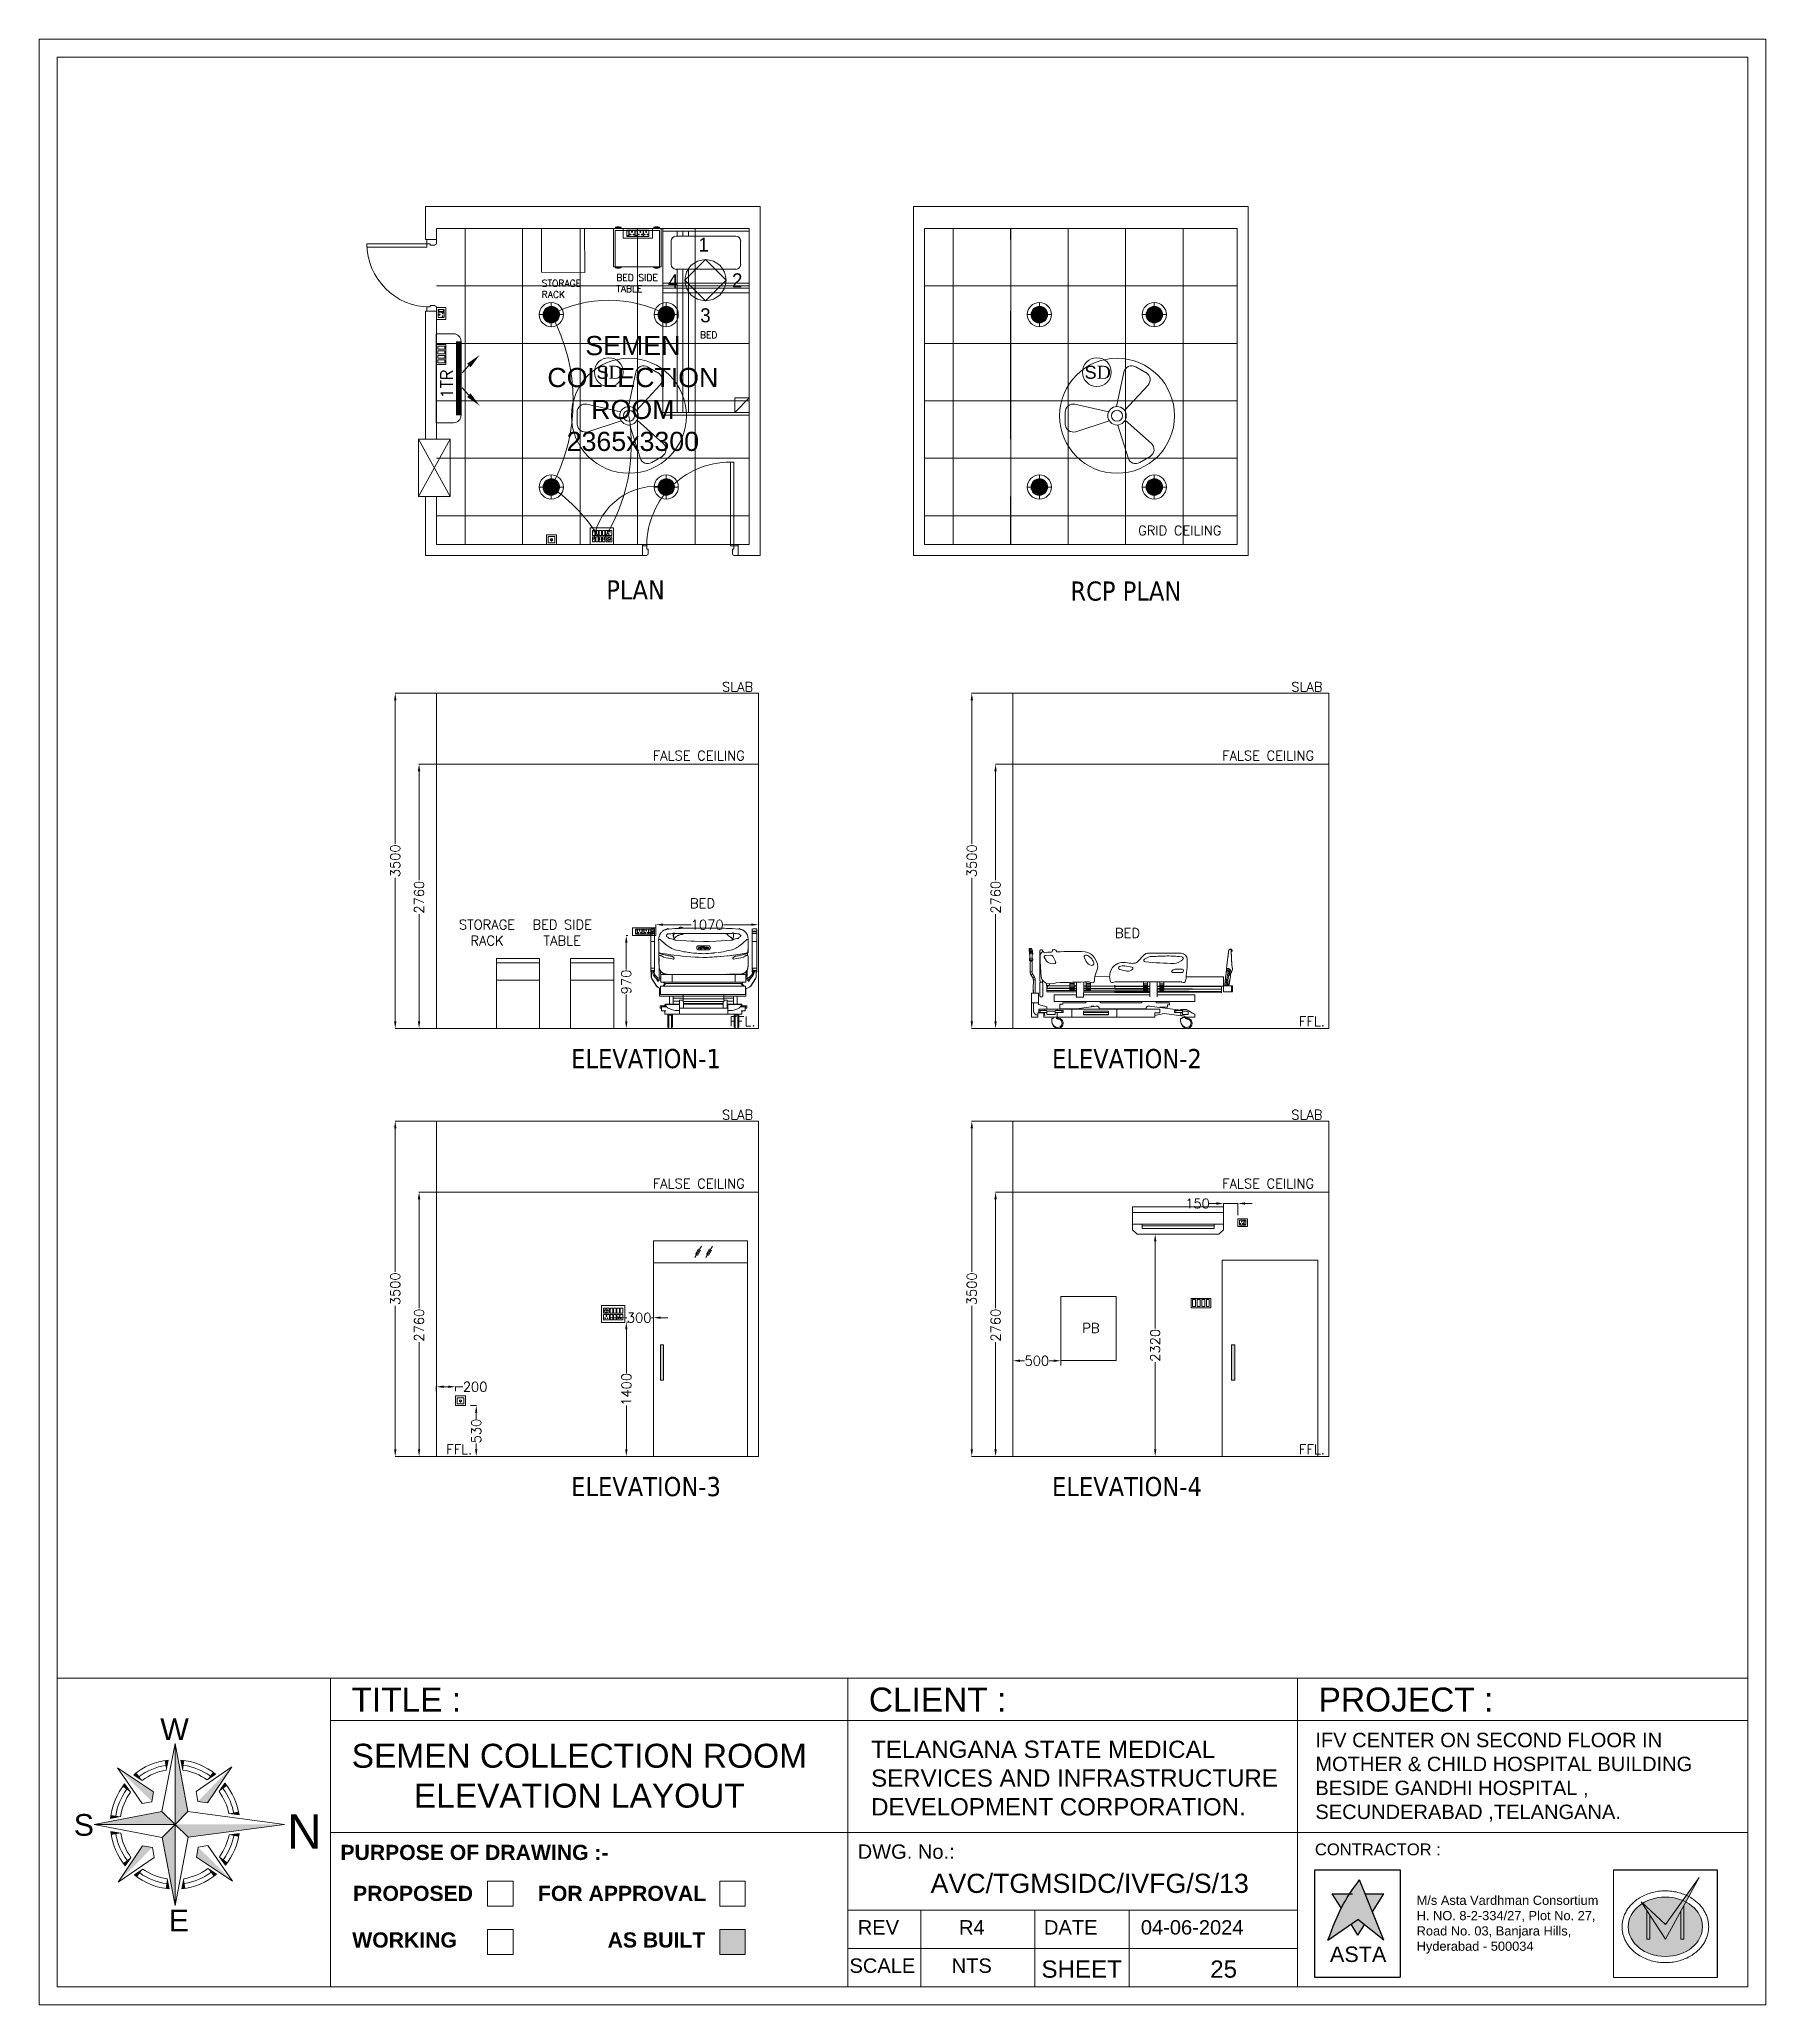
# Model space of a CAD drawing. Extents: x 3552052 to 4102982, y -707811 to -630695.
# Drawn here: x 3869017 to 3887041, y -701729 to -681211 of the extents above; entities that cross this region are included whole.
import ezdxf
from ezdxf.enums import TextEntityAlignment as Align

# ---------------------------------------------------------------- set-up
doc = ezdxf.new("R2010")
doc.units = 0
doc.header["$LTSCALE"] = 6
doc.header["$MEASUREMENT"] = 0
doc.layers.get('0').update_dxf_attribs({"linetype": 'CONTINUOUS', "lineweight": 0})
doc.layers.get('Defpoints').update_dxf_attribs({"linetype": 'CONTINUOUS', "lineweight": 0})
for name, color, linetype, lineweight in [('0.0', 8, 'CONTINUOUS', 0), ('DIM', 7, 'CONTINUOUS', 0), ('DOOR', 44, 'CONTINUOUS', 0), ('ELE-1200MM CEILINGFAN', 6, 'CONTINUOUS', 0), ('ELE-12M RAW&UPS SB', 40, 'CONTINUOUS', 0), ('ELE-12W LED', 1, 'CONTINUOUS', 0), ('ELE-12W UPS LIGHT', 3, 'CONTINUOUS', 0), ('ELE-2NOS OF 6-16 RAW POWER SOCKET', 1, 'CONTINUOUS', 0), ('ELE-3NOS 6-16A POWER SOCKET', 5, 'CONTINUOUS', 0), ('ELE-4M RAW P.SB', 40, 'CONTINUOUS', 0), ('ELE-4M UPS P.SB', 3, 'CONTINUOUS', 0), ('ELE-SOCKET NMBERING', 7, 'CONTINUOUS', 9), ('ELE.LAN POINT', 3, 'CONTINUOUS', 0), ('EQP', 6, 'CONTINUOUS', 0), ('FA-BELOW SMOKE DERECTOR', 1, 'CONTINUOUS', 0), ('formate text', 8, 'CONTINUOUS', 0), ('furniture', 33, 'CONTINUOUS', 0), ('hatch', 252, 'CONTINUOUS', 0), ('HVAC', 3, 'CONTINUOUS', 15), ('HVAC_HI_WALL_1TR', 1, 'CONTINUOUS', 0), ('LIGHT', 2, 'CONTINUOUS', 0), ('M HVAC HIGH WALL UNIT', 3, 'CONTINUOUS', 0), ('MEP_HVAC_RA_DUCT', 1, 'CONTINUOUS', 0), ('MEP_HVAC_TEXT', 7, 'CONTINUOUS', 0), ('SECTION', 251, 'CONTINUOUS', 0), ('TITLE', 7, 'CONTINUOUS', 0), ('WALL', 8, 'CONTINUOUS', 0), ('WIN', 151, 'CONTINUOUS', 0)]:
    doc.layers.add(name, color=color, linetype=linetype, lineweight=lineweight)
doc.layers.add('ELE-6A AC SOCKET', color=7, linetype='CONTINUOUS', lineweight=0, true_color=0x00ceb6)
doc.layers.add('ELE-LIGHTING WIRING', color=7, linetype='CONTINUOUS', lineweight=0, true_color=0x63d7b6)
doc.styles.add('Annotation', font='tahoma.ttf')
doc.styles.add('ARIAL', font='arial.ttf')
doc.styles.add('FORMATE', font='arialbd.ttf')
doc.styles.add('PDF Times New Roman', font='times.ttf')
doc.styles.add('ROMANS', font='romans.shx')
doc.styles.get("Standard").update_dxf_attribs({"font": 'SIMPLEX'})
doc.styles.add('style3', font='arialbd.ttf')
doc.styles.add('VERDANA', font='verdana.ttf')
doc.dimstyles.new('AEPL1', dxfattribs={"dimtxt": 100, "dimasz": 75, "dimexe": 1.25, "dimexo": 50, "dimtad": 0, "dimdec": 0, "dimtxsty": 'ROMANS', "dimcen": 2.5, "dimclrd": 7, "dimclre": 7, "dimadec": 0, "dimazin": 0, "dimtfac": 1, "dimtdec": 0, "dimtmove": 0, "dimatfit": 3, "dimfxl": 1, "dimlwd": 0, "dimlwe": 0, "dimarcsym": 0})

msp = doc.modelspace()

# ---------------------------------------------------------------- texts
at = {"ltscale": 0.1, "char_height": 136.805, "width": 184.566, "attachment_point": 5, "rotation": 0.1103}
for s, insert in [('\\pxqc;{\\F.shx.shx;\\H1.0669x;1}', (3875952.8, -683354.5)), ('\\pxqc;{\\F.shx.shx.shx.shx;\\H1.0669x;4}', (3875634.4, -683736.4)), ('\\pxqc;{\\F.shx.shx.shx;\\H1.0669x;2}', (3876303.3, -683726.6)), ('\\pxqc;{\\F.shx.shx.shx.shx;\\H1.0669x;3}', (3875971.6, -684093))]:
    msp.add_mtext(s, dxfattribs=dict(at, insert=insert))
at = {"char_height": 200, "width": 2697.906, "attachment_point": 3, "style": 'Annotation'}
for s, insert in [('\\pxql;PLAN', (3877634.3, -686857.5)), ('\\pxql;RCP PLAN', (3882479.8, -686870.8)), ('\\pxql;ELEVATION-1', (3877267.3, -691751.8)), ('\\pxql;ELEVATION-2', (3882288, -691751.8)), ('\\pxql;ELEVATION-3', (3877267.3, -696219.9)), ('\\pxql;ELEVATION-4', (3882288, -696219.9))]:
    msp.add_mtext(s, dxfattribs=dict(at, insert=insert))
at = {"layer": 'DIM', "color": 8, "insert": (3875213.9, -684909.4), "char_height": 200, "width": 1980.803, "attachment_point": 5, "style": 'ARIAL'}
msp.add_mtext('SEMEN COLLECTION ROOM 2365x3300', dxfattribs=at)
at = {"layer": 'ELE-SOCKET NMBERING', "color": 0, "char_height": 100.004, "width": 2358.602, "attachment_point": 1, "style": 'Annotation'}
for s, insert in [('{\\Fromans|c0;GRID CEILING }', (3880488.7, -686288.3)), ('{\\Fromans|c0;SLAB}', (3876144, -687920.2)), ('{\\Fromans|c0;SLAB}', (3882088.5, -687920.2)), ('{\\Fromans|c0;FALSE CEILING }', (3875422.3, -688638.2)), ('{\\Fromans|c0;FALSE CEILING }', (3881366.7, -688638.2)), ('{\\Fromans|c0;FFL.}', (3876224, -691413.5)), ('{\\Fromans|c0;FFL.}', (3882168.4, -691413.5)), ('{\\Fromans|c0;SLAB}', (3876144, -692388.3)), ('{\\Fromans|c0;SLAB}', (3882088.5, -692388.3)), ('{\\Fromans|c0;FALSE CEILING }', (3875422.3, -693106.3)), ('{\\Fromans|c0;FALSE CEILING }', (3881366.7, -693106.3)), ('{\\Fromans|c0;PB}', (3879906.6, -694614.6)), ('{\\Fromans|c0;FFL.}', (3873266.1, -695881.6)), ('{\\Fromans|c0;FFL.}', (3882168.4, -695881.6))]:
    msp.add_mtext(s, dxfattribs=dict(at, insert=insert))
at = {"layer": 'formate text', "color": 7, "lineweight": 15, "ltscale": 100, "style": 'style3'}
msp.add_text('PURPOSE OF DRAWING :-', height=158.21, dxfattribs=at).set_placement((3872160.5, -700218.3, -100))
at = {"layer": 'formate text', "color": 7, "lineweight": 15, "style": 'FORMATE'}
for s, p in [('PROPOSED ', (3873606.4, -700646.1, -100)), ('FOR APPROVAL', (3875979, -700646.1, -100)), ('WORKING', (3873376.9, -701132.2, -100)), ('AS BUILT', (3875969.3, -701132.2, -100))]:
    msp.add_text(s, height=158.21, dxfattribs=at).set_placement(p, align=Align.RIGHT)
at = {"layer": 'MEP_HVAC_TEXT', "linetype": 'ByBlock', "char_height": 70, "attachment_point": 1}
for s, width, insert in [('BED SIDE TABLE', 629.633, (3875040.9, -683663.7)), ('STORAGE RACK', 399.724, (3874262.4, -683722.8)), ('BED', 457.923, (3875913.6, -684262))]:
    msp.add_mtext_dynamic_manual_height_columns(s, width=width, gutter_width=10, heights=[0], dxfattribs=dict(at, insert=insert))
at = {"layer": 'MEP_HVAC_TEXT', "color": 0, "insert": (3873208.9, -684655.7), "char_height": 125, "attachment_point": 3, "rotation": 89.99312, "style": 'VERDANA'}
msp.add_mtext_dynamic_manual_height_columns('{\\Fromans|c0;\\C256;1TR}', width=1718.699, gutter_width=750, heights=[0], dxfattribs=at)
at = {"layer": 'TITLE', "color": 7, "style": 'ARIAL'}
for s, height, p in [('TITLE :', 250, (3872275.9, -698668.4)), ('CLIENT :', 250, (3877677.4, -698668.4)), ('PROJECT :', 250, (3882373.2, -698668.4)), ('W', 226.5, (3870279.5, -698966, 0)), ('S', 226.5, (3869376.2, -699965.6, 0)), ('DWG. No.:', 150, (3877560.8, -700205.8)), ('E', 226.5, (3870368.5, -700964.1, 0))]:
    msp.add_text(s, height=height, dxfattribs=at).set_placement(p)
at = {"layer": 'TITLE', "color": 5, "style": 'ARIAL'}
msp.add_text('N', height=357.2, rotation=180, dxfattribs=at).set_placement((3871964.6, -699743.1, 0))
at = {"layer": 'TITLE', "color": 7, "style": 'ARIAL'}
for s, height, p in [('REV', 150, (3877777.6, -700921.5)), ('R4', 150, (3878752.5, -700921.5)), ('DATE', 150, (3879785.2, -700921.5)), ('04-06-2024', 150, (3881053.2, -700921.5)), ('SCALE', 150, (3877819, -701321.5)), ('NTS', 150, (3878751.6, -701321.5)), ('SHEET', 180, (3879899.1, -701357.4)), ('25', 180, (3881381.7, -701357.4))]:
    msp.add_text(s, height=height, dxfattribs=at).set_placement(p, align=Align.MIDDLE_CENTER)
at = {"layer": 'TITLE', "color": 7, "attachment_point": 1, "style": 'ARIAL'}
for s, width, gutter_width, insert, char_height in [('\\pxqc;SEMEN COLLECTION ROOM ELEVATION LAYOUT', 4825.816, 10, (3872242, -699005.1), 250), ('{\\C256;TELANGANA STATE MEDICAL SERVICES AND INFRASTRUCTURE DEVELOPMENT CORPORATION.}', 4493.629, 10, (3877701.1, -698972.7), 180), ('\\pxql;IFV CENTER ON SECOND FLOOR IN MOTHER & CHILD HOSPITAL BUILDING BESIDE GANDHI HOSPITAL , SECUNDERABAD ,TELANGANA. ', 4493.629, 10, (3882339.3, -698890.5), 150), ('\\pxqc;AVC/TGMSIDC/IVFG/S/13', 5392.273, 12, (3877287.2, -700362.1), 200)]:
    msp.add_mtext_dynamic_manual_height_columns(s, width=width, gutter_width=gutter_width, heights=[0], dxfattribs=dict(at, insert=insert, char_height=char_height))
at = {"layer": 'WALL', "color": 0, "linetype": 'ByBlock', "char_height": 100, "attachment_point": 9, "style": 'ROMANS'}
for s, insert in [('BED', (3876071.6, -690280.4)), ('\\pxqc;STORAGE\\PRACK', (3873984.5, -690669.8)), ('\\pxqc;BED SIDE\\PTABLE', (3874786.5, -690669.8)), ('BED', (3880508.5, -690591))]:
    msp.add_mtext(s, dxfattribs=dict(at, insert=insert))

# ---------------------------------------------------------------- blocks, each defined once
blk = doc.blocks.new('FRR')
at = {"layer": 'ELE-4M UPS P.SB', "color": 8, "linetype": 'ByBlock'}
for p, q in [((3567366, -675052), (3567066, -675052)), ((3567966, -675052), (3567966, -678352)), ((3568566, -675052), (3568566, -678352)), ((3569166, -675052), (3569166, -678352)), ((3569766, -675052), (3569766, -678352)), ((3567366, -675652), (3567066, -675652)), ((3567366, -675652), (3570331, -675652)), ((3567366, -676252), (3567066, -676252)), ((3567366, -676252), (3570331, -676252)), ((3567366, -676852), (3567066, -676852)), ((3567366, -676852), (3570331, -676852)), ((3567366, -677452), (3567066, -677452)), ((3567366, -677452), (3570331, -677452)), ((3567366, -678052), (3567066, -678052)), ((3567366, -678052), (3570331, -678052)), ((3567366, -678352), (3567066, -678352))]:
    blk.add_line(p, q, dxfattribs=at)
blk.add_lwpolyline([(3567366, -675052), (3570331, -675052), (3570331, -678352), (3567366, -678352)], close=True, dxfattribs=at)
blk = doc.blocks.new('SDFF')
at = {"layer": 'ELE-4M RAW P.SB'}
for p, q in [((0, -100), (0, 0)), ((207, 0, 0), (0, 0)), ((207, -100, 0), (0, -100)), ((207, -100, 0), (207, 0, 0))]:
    blk.add_line(p, q, dxfattribs=at)
at = {"layer": 'ELE-4M RAW P.SB', "color": 3, "linetype": 'ByBlock'}
blk.add_lwpolyline([(47, -85), (47, -11), (17, -11), (17, -85)], close=True, dxfattribs=at)
at = {"layer": 'ELE-4M RAW P.SB', "linetype": 'ByBlock'}
for points in [[(95, -85), (95, -11), (64, -11), (64, -85)], [(143, -85), (143, -11), (112, -11), (112, -85)], [(190, -85), (190, -11), (160, -11), (160, -85)]]:
    blk.add_lwpolyline(points, close=True, dxfattribs=at)
blk = doc.blocks.new('A$C19B8274B')
at = {"layer": 'DOOR'}
for p, q in [((-45, 925), (-80, 925)), ((-80, 50), (-80, 925)), ((-45, 50), (-45, 925)), ((-45, 50), (-80, 50)), ((-955, -50), (-955, -47.5)), ((-940, -35), (-942.5, -35)), ((-60, -35), (-57.5, -35)), ((-45, -50), (-45, -47.5))]:
    blk.add_line(p, q, dxfattribs=at)
for points in [[(-940, 15), (-955, 15), (-955, 50), (-1000, 50), (-1000, -50), (-955, -50)], [(-940, -35), (-940, 15)], [(-60, 15), (-45, 15), (-45, 50), (0, 50), (0, -50), (-45, -50)], [(-60, -35), (-60, 15)]]:
    blk.add_lwpolyline(points, dxfattribs=at)
at = {"layer": 'DOOR', "color": 145}
blk.add_arc((-80, 50), 875, 90, 182.29244, dxfattribs=at)
at = {"layer": 'DOOR'}
for centre, start, end in [((-955, -35), 270, 0), ((-45, -35), 180, 270)]:
    blk.add_arc(centre, 12.5, start, end, dxfattribs=at)
blk = doc.blocks.new('5')
at = {"layer": 'ELE-12M RAW&UPS SB', "color": 40, "ltscale": 10}
for p, q in [((3595754, -684831), (3595747, -684829)), ((3595748, -684825), (3595755, -684830)), ((3595756, -684840), (3595756, -684832)), ((3595757, -684829), (3595762, -684823)), ((3595757, -684832), (3595760, -684839)), ((3595765, -684826), (3595758, -684830))]:
    blk.add_line(p, q, dxfattribs=at)
for points in [[(3595950, -684952), (3595707, -684952), (3595707, -684777), (3595950, -684777)], [(3595785, -684803), (3595727, -684803), (3595727, -684856), (3595785, -684856)], [(3595824, -684856), (3595798, -684856), (3595798, -684804), (3595824, -684804)], [(3595824, -684924), (3595798, -684924), (3595798, -684871), (3595824, -684871)], [(3595859, -684856), (3595833, -684856), (3595833, -684804), (3595859, -684804)], [(3595859, -684924), (3595833, -684924), (3595833, -684871), (3595859, -684871)], [(3595894, -684856), (3595867, -684856), (3595867, -684804), (3595894, -684804)]]:
    blk.add_lwpolyline(points, close=True, dxfattribs=at)
at = {"layer": 'ELE-12M RAW&UPS SB', "color": 3, "linetype": 'ByBlock', "elevation": 0}
blk.add_lwpolyline([(3595928, -684856), (3595902, -684856), (3595902, -684804), (3595928, -684804)], close=True, dxfattribs=at)
at = {"layer": 'ELE-12M RAW&UPS SB', "color": 40, "ltscale": 10}
for radius in [19.1, 1.78]:
    blk.add_circle((3595756, -684831), radius, dxfattribs=at)
at = {"layer": 'ELE-4M RAW P.SB', "color": 40, "ltscale": 10}
for p, q in [((3595727, -684871), (3595790, -684871)), ((3595727, -684924), (3595727, -684871)), ((3595790, -684871), (3595790, -684924)), ((3595865, -684871), (3595928, -684871)), ((3595865, -684924), (3595865, -684871)), ((3595928, -684871), (3595928, -684924)), ((3595790, -684924), (3595727, -684924)), ((3595928, -684924), (3595865, -684924))]:
    blk.add_line(p, q, dxfattribs=at)
for centre, radius, start, end in [((3595745, -684908), 3.1, 5.2689, 272.51), ((3595747, -684910), 2.5, 202.6838, 75.0951), ((3595758, -684885), 3.6, 307.1584, 232.8416), ((3595758, -684888), 2.29, 161.4031, 18.5969), ((3595769, -684910), 2.5, 104.9049, 337.3162), ((3595771, -684908), 3.1, 267.49, 174.7311), ((3595884, -684908), 3.1, 5.2689, 272.51), ((3595886, -684910), 2.5, 202.6838, 75.0951), ((3595897, -684885), 3.6, 307.1584, 232.8416), ((3595897, -684888), 2.29, 161.4031, 18.5969), ((3595908, -684910), 2.5, 104.9049, 337.3162), ((3595910, -684908), 3.1, 267.49, 174.7311)]:
    blk.add_arc(centre, radius, start, end, dxfattribs=at)
blk = doc.blocks.new('Voice')
at = {"layer": 'ELE.LAN POINT', "color": 6}
for points in [[(0, -32), (128, -32), (128, 92), (0, 92)], [(22, -10), (106, -10), (106, 70), (22, 70)], [(77, 21), (70, 21), (70, 12), (58, 12), (58, 21), (51, 21), (51, 39), (77, 39)], [(76, 23), (68, 23), (68, 13), (59, 13), (59, 23), (52, 23), (52, 37), (76, 37)]]:
    blk.add_lwpolyline(points, close=True, dxfattribs=at)
blk = doc.blocks.new('HI WALL SPLIT AC UNIT 1TR')
at = {"layer": 'M HVAC HIGH WALL UNIT', "color": 1, "lineweight": 5}
for p, q in [((1294404, -128752), (1294404, -129681)), ((1294404, -128752), (1294584, -128752)), ((1294662, -128831), (1294662, -129602)), ((1294404, -129681), (1294584, -129681))]:
    blk.add_line(p, q, dxfattribs=at)
at = {"layer": 'M HVAC HIGH WALL UNIT', "color": 8, "lineweight": 5}
for p, q in [((1294616, -128831), (1294616, -129602)), ((1294625, -128831), (1294625, -129602)), ((1294637, -128831), (1294637, -129602)), ((1294646, -128831), (1294646, -129602)), ((1294655, -128831), (1294655, -129602))]:
    blk.add_line(p, q, dxfattribs=at)
at = {"layer": 'M HVAC HIGH WALL UNIT', "color": 7, "lineweight": 5}
for p, q in [((1294743, -129040), (1294674, -129117)), ((1294743, -129350), (1294674, -129272))]:
    blk.add_line(p, q, dxfattribs=at)
at = {"layer": 'M HVAC HIGH WALL UNIT', "color": 1, "lineweight": 5}
for centre, start, end in [((1294584, -128831), 0, 90), ((1294584, -129602), 270, 0)]:
    blk.add_arc(centre, 78.8, start, end, dxfattribs=at)
at = {"layer": 'M HVAC HIGH WALL UNIT', "color": 7, "lineweight": 5}
for points in [[(1294761, -129059), (1294725, -129021), (1294856, -128931)], [(1294761, -129331), (1294725, -129369), (1294856, -129459)]]:
    blk.add_solid(points, dxfattribs=at)
blk = doc.blocks.new('EQ2WE')
at = {"layer": 'ELE-6A AC SOCKET', "lineweight": 0}
for p, q in [((-99, 170), (-215, 170)), ((-215, 170), (-215, 36)), ((-215, 36), (-99, 36)), ((-99, 36), (-99, 170)), ((-91, 36), (-91, 170)), ((-91, 170), (-45, 170)), ((-45, 170), (-91, 170)), ((-45, 36), (-91, 36)), ((-87, 51), (-87, 155)), ((-87, 155), (-48, 155)), ((-48, 55), (-87, 55)), ((-48, 51), (-87, 51)), ((-48, 155), (-48, 51)), ((-45, 170), (-45, 36)), ((-45, 170), (-45, 36))]:
    blk.add_line(p, q, dxfattribs=at)
blk.add_lwpolyline([(0, 0), (-257, 0), (-257, 206), (0, 206)], close=True, dxfattribs=at)
for centre, radius, start, end in [((-190, 77), 7.83, 5.2689, 272.51), ((-184, 72), 6.31, 202.6838, 75.0951), ((-157, 136), 9.08, 307.1584, 232.8416), ((-157, 127), 5.79, 161.4031, 18.5969), ((-130, 72), 6.31, 104.9049, 337.3162), ((-124, 77), 7.83, 267.49, 174.7311)]:
    blk.add_arc(centre, radius, start, end, dxfattribs=at)
blk = doc.blocks.new('543WYH')
at = {"layer": 'ELE-2NOS OF 6-16 RAW POWER SOCKET', "color": 30, "linetype": 'ByBlock', "lineweight": 0}
for p, q in [((-124, -57), (-124, -91)), ((-26, -57), (-124, -57)), ((-26, -57), (-124, -57)), ((-124, -91), (-26, -91)), ((-124, -96), (-26, -96)), ((-124, -181), (-124, -96)), ((-26, -181), (-124, -181)), ((-124, -187), (-124, -221)), ((-26, -187), (-124, -187)), ((-26, -187), (-124, -187)), ((-124, -221), (-26, -221)), ((-124, -312), (-124, -227)), ((-124, -227), (-26, -227)), ((-113, -60), (-113, -88)), ((-37, -60), (-113, -60)), ((-113, -88), (-37, -88)), ((-113, -190), (-113, -218)), ((-37, -190), (-113, -190)), ((-113, -218), (-37, -218)), ((-110, -60), (-110, -88)), ((-110, -190), (-110, -218)), ((-37, -88), (-37, -60)), ((-37, -218), (-37, -190)), ((-26, -57), (-26, -91)), ((-26, -91), (-26, -57)), ((-26, -96), (-26, -181)), ((-26, -187), (-26, -221)), ((-26, -221), (-26, -187)), ((-26, -227), (-26, -312)), ((-26, -312), (-124, -312)), ((-124, -402), (-124, -317)), ((-124, -317), (-26, -317)), ((-26, -402), (-124, -402)), ((-26, -317), (-26, -402))]:
    blk.add_line(p, q, dxfattribs=at)
blk.add_lwpolyline([(-150, 0), (-150, -459), (0, -459), (0, 0)], close=True, dxfattribs=at)
for centre, radius, start, end in [((-98, -119), 4.6, 112.6838, 345.0951), ((-98, -159), 4.6, 14.9049, 247.3162), ((-98, -249), 4.6, 112.6838, 345.0951), ((-98, -289), 4.6, 14.9049, 247.3162), ((-94, -115), 5.7, 275.2689, 182.51), ((-94, -163), 5.7, 177.49, 84.7311), ((-94, -245), 5.7, 275.2689, 182.51), ((-94, -293), 5.7, 177.49, 84.7311), ((-58, -139), 4.22, 71.4031, 288.5969), ((-58, -269), 4.22, 71.4031, 288.5969), ((-51, -139), 6.62, 217.1584, 142.8416), ((-51, -269), 6.62, 217.1584, 142.8416), ((-98, -340), 4.6, 112.6838, 345.0951), ((-98, -379), 4.6, 14.9049, 247.3162), ((-94, -335), 5.7, 275.2689, 182.51), ((-94, -384), 5.7, 177.49, 84.7311), ((-58, -360), 4.22, 71.4031, 288.5969), ((-51, -360), 6.62, 217.1584, 142.8416)]:
    blk.add_arc(centre, radius, start, end, dxfattribs=at)
blk = doc.blocks.new('QWE')
at = {"layer": 'ELE-12W UPS LIGHT'}
h = blk.add_hatch(dxfattribs=at)
h.set_pattern_fill('ANSI31', color=8)
h.set_pattern_definition([(45, (-1135553.9097, 459369.4158), (-2.24506403, 2.24506403), [])])
edge = h.paths.add_edge_path()
edge.add_arc((0, 0), 85.7, 0, 360)
at = {"layer": 'ELE-12W UPS LIGHT', "color": 3}
for p, q in [((-126, 0), (126, 0)), ((0, -126), (0, 126))]:
    blk.add_line(p, q, dxfattribs=at)
for radius in [126, 85.7]:
    blk.add_circle((0, 0), radius, dxfattribs=at)
blk = doc.blocks.new('18W LED')
at = {"layer": 'ELE-12W LED'}
h = blk.add_hatch(dxfattribs=at)
h.set_pattern_fill('ANSI31', color=252)
h.set_pattern_definition([(45, (-1135553.9097, 459369.4158), (-2.24506403, 2.24506403), [])])
edge = h.paths.add_edge_path()
edge.add_arc((0, 0), 85.7, 0, 360)
at = {"layer": 'ELE-12W LED', "color": 1}
for p, q in [((-126, 0), (126, 0)), ((0, -126), (0, 126))]:
    blk.add_line(p, q, dxfattribs=at)
for radius in [126, 85.7]:
    blk.add_circle((0, 0), radius, dxfattribs=at)
blk = doc.blocks.new('SMOKE DETECTOR')
at = {"layer": 'FA-BELOW SMOKE DERECTOR', "color": 7}
blk.add_circle((931029, -118294), 166, dxfattribs=at)
at = {"layer": 'FA-BELOW SMOKE DERECTOR', "insert": (930887, -118373), "char_height": 150, "attachment_point": 7, "style": 'PDF Times New Roman'}
blk.add_mtext('{\\fArial|b0|i0|c0|p34;S}D', dxfattribs=at)
blk = doc.blocks.new('A$C07FB25EA')
at = {"layer": 'ELE-1200MM CEILINGFAN', "color": 3}
for p, q in [((0.26, 2.64), (3.17, 12.07)), ((6.53, 13.37), (9.47, 11.64)), ((9.84, 7.94), (2.36, 1.21)), ((-14.84, -1.03), (-14.81, 2.38)), ((-11.8, 4.55), (-2.22, 1.44)), ((-2.41, -1.1), (-12.04, -3.29)), ((1.96, -12.49), (-0.13, -2.65)), ((2.16, -1.54), (8.87, -8.78)), ((8.31, -12.34), (5.35, -14.02))]:
    blk.add_line(p, q, dxfattribs=at)
at = {"layer": 'ELE-1200MM CEILINGFAN', "color": 5, "ltscale": 10}
blk.add_circle((0, 0), 16.45, dxfattribs=at)
at = {"layer": 'ELE-1200MM CEILINGFAN', "color": 3}
for radius in [2.65, 1.58]:
    blk.add_circle((0, 0), radius, dxfattribs=at)
for centre, start, end in [((5.36, 11.38), 59.5281, 162.5229), ((8.3, 9.66), 311.9493, 59.5281), ((-12.51, 2.36), 71.9493, 179.5281), ((-12.54, -1.05), 179.5281, 282.5229), ((7.18, -10.34), 299.5281, 42.5229), ((4.21, -12.02), 191.9493, 299.5281)]:
    blk.add_arc(centre, 2.3, start, end, dxfattribs=at)
blk = doc.blocks.new('750')
at = {"layer": 'DOOR'}
for p, q in [((-50, 705), (-47.5, 705)), ((-35, 690), (-35, 692.5)), ((-50, 45), (-47.5, 45)), ((-35, 60), (-35, 57.5)), ((50, 45), (50, 80)), ((50, 80), (675, 80)), ((50, 45), (675, 45)), ((675, 45), (675, 80))]:
    blk.add_line(p, q, dxfattribs=at)
for points in [[(15, 690), (15, 705), (50, 705), (50, 750), (-50, 750), (-50, 705)], [(-35, 690), (15, 690)], [(15, 60), (15, 45), (50, 45), (50, 0), (-50, 0), (-50, 45)], [(-35, 60), (15, 60)]]:
    blk.add_lwpolyline(points, dxfattribs=at)
for centre, start, end in [((-35, 705), 180, 270), ((-35, 45), 90, 180)]:
    blk.add_arc(centre, 12.5, start, end, dxfattribs=at)
at = {"layer": 'DOOR', "color": 145}
blk.add_arc((15, 45), 660, 0, 90, dxfattribs=at)
blk = doc.blocks.new('*D377')
at = {"layer": 'Defpoints', "color": 0, "linetype": 'ByBlock', "transparency": 16777216}
for p in [(3872982, -688777), (3874368, -688777), (3874360, -691537)]:
    blk.add_point(p, dxfattribs=at)
at = {"layer": 'ELE-4M UPS P.SB', "color": 7, "linetype": 'ByBlock', "lineweight": 0, "transparency": 16777216}
for p, q in [((3874318, -688777), (3872981, -688777)), ((3872982, -688852), (3872982, -689990)), ((3872982, -691462), (3872982, -690344)), ((3874310, -691537), (3872981, -691537))]:
    blk.add_line(p, q, dxfattribs=at)
at = {"layer": 'ELE-4M UPS P.SB', "color": 7, "linetype": 'ByBlock', "transparency": 16777216}
for points in [[(3872969, -688852), (3872994, -688852), (3872982, -688777)], [(3872969, -691462), (3872994, -691462), (3872982, -691537)]]:
    blk.add_solid(points, dxfattribs=at)
at = {"layer": 'ELE-4M UPS P.SB', "color": 0, "linetype": 'ByBlock', "transparency": 16777216, "insert": (3872982, -690167), "char_height": 100, "attachment_point": 5, "rotation": 90, "style": 'ROMANS'}
blk.add_mtext('2760', dxfattribs=at)
blk = doc.blocks.new('*D378')
at = {"layer": 'Defpoints', "color": 0, "linetype": 'ByBlock', "transparency": 16777216}
for p in [(3872733, -688037), (3874406, -688037), (3874360, -691537)]:
    blk.add_point(p, dxfattribs=at)
at = {"layer": 'ELE-4M UPS P.SB', "color": 7, "linetype": 'ByBlock', "lineweight": 0, "transparency": 16777216}
for p, q in [((3874356, -688037), (3872732, -688037)), ((3872733, -688112), (3872733, -689610)), ((3872733, -691462), (3872733, -689964)), ((3874310, -691537), (3872732, -691537))]:
    blk.add_line(p, q, dxfattribs=at)
at = {"layer": 'ELE-4M UPS P.SB', "color": 7, "linetype": 'ByBlock', "transparency": 16777216}
for points in [[(3872721, -688112), (3872746, -688112), (3872733, -688037)], [(3872721, -691462), (3872746, -691462), (3872733, -691537)]]:
    blk.add_solid(points, dxfattribs=at)
at = {"layer": 'ELE-4M UPS P.SB', "color": 0, "linetype": 'ByBlock', "transparency": 16777216, "insert": (3872733, -689787), "char_height": 100, "attachment_point": 5, "rotation": 90, "style": 'ROMANS'}
blk.add_mtext('3500', dxfattribs=at)
blk = doc.blocks.new('*D379')
at = {"layer": 'Defpoints', "color": 0, "linetype": 'ByBlock', "transparency": 16777216}
for p in [(3875210, -690567), (3875145, -691537), (3875210, -691537)]:
    blk.add_point(p, dxfattribs=at)
at = {"layer": 'ELE-4M UPS P.SB', "color": 7, "linetype": 'ByBlock', "lineweight": 0, "transparency": 16777216}
for p, q in [((3875160, -690567), (3875144, -690567)), ((3875145, -690642), (3875145, -690923)), ((3875145, -691462), (3875145, -691181)), ((3875160, -691537), (3875144, -691537))]:
    blk.add_line(p, q, dxfattribs=at)
at = {"layer": 'ELE-4M UPS P.SB', "color": 7, "linetype": 'ByBlock', "transparency": 16777216}
for points in [[(3875133, -690642), (3875158, -690642), (3875145, -690567)], [(3875133, -691462), (3875158, -691462), (3875145, -691537)]]:
    blk.add_solid(points, dxfattribs=at)
at = {"layer": 'ELE-4M UPS P.SB', "color": 0, "linetype": 'ByBlock', "transparency": 16777216, "insert": (3875145, -691052), "char_height": 100, "attachment_point": 5, "rotation": 90, "style": 'ROMANS'}
blk.add_mtext('970', dxfattribs=at)
blk = doc.blocks.new('*D380')
at = {"layer": 'Defpoints', "color": 0, "linetype": 'ByBlock', "transparency": 16777216}
for p in [(3875455, -690540), (3876525, -690454), (3876525, -690540)]:
    blk.add_point(p, dxfattribs=at)
at = {"layer": 'ELE-4M UPS P.SB', "color": 7, "linetype": 'ByBlock', "lineweight": 0, "transparency": 16777216}
for p, q in [((3875455, -690490), (3875455, -690452)), ((3875530, -690454), (3875821, -690454)), ((3876450, -690454), (3876160, -690454)), ((3876525, -690490), (3876525, -690452))]:
    blk.add_line(p, q, dxfattribs=at)
at = {"layer": 'ELE-4M UPS P.SB', "color": 7, "linetype": 'ByBlock', "transparency": 16777216}
for points in [[(3875530, -690441), (3875530, -690466), (3875455, -690454)], [(3876450, -690441), (3876450, -690466), (3876525, -690454)]]:
    blk.add_solid(points, dxfattribs=at)
at = {"layer": 'ELE-4M UPS P.SB', "color": 0, "linetype": 'ByBlock', "transparency": 16777216, "insert": (3875990, -690454), "char_height": 100, "attachment_point": 5, "style": 'ROMANS'}
blk.add_mtext('1070', dxfattribs=at)
blk = doc.blocks.new('*D381')
at = {"layer": 'Defpoints', "color": 0, "linetype": 'ByBlock', "transparency": 16777216}
for p in [(3879001, -688777), (3879389, -688777), (3879380, -691537)]:
    blk.add_point(p, dxfattribs=at)
at = {"layer": 'ELE-4M UPS P.SB', "color": 7, "linetype": 'ByBlock', "lineweight": 0, "transparency": 16777216}
for p, q in [((3879339, -688777), (3879000, -688777)), ((3879001, -688852), (3879001, -689990)), ((3879001, -691462), (3879001, -690344)), ((3879330, -691537), (3879000, -691537))]:
    blk.add_line(p, q, dxfattribs=at)
at = {"layer": 'ELE-4M UPS P.SB', "color": 7, "linetype": 'ByBlock', "transparency": 16777216}
for points in [[(3878988, -688852), (3879013, -688852), (3879001, -688777)], [(3878988, -691462), (3879013, -691462), (3879001, -691537)]]:
    blk.add_solid(points, dxfattribs=at)
at = {"layer": 'ELE-4M UPS P.SB', "color": 0, "linetype": 'ByBlock', "transparency": 16777216, "insert": (3879001, -690167), "char_height": 100, "attachment_point": 5, "rotation": 90, "style": 'ROMANS'}
blk.add_mtext('2760', dxfattribs=at)
blk = doc.blocks.new('*D382')
at = {"layer": 'Defpoints', "color": 0, "linetype": 'ByBlock', "transparency": 16777216}
for p in [(3878752, -688037), (3879427, -688037), (3879380, -691537)]:
    blk.add_point(p, dxfattribs=at)
at = {"layer": 'ELE-4M UPS P.SB', "color": 7, "linetype": 'ByBlock', "lineweight": 0, "transparency": 16777216}
for p, q in [((3879377, -688037), (3878751, -688037)), ((3878752, -688112), (3878752, -689610)), ((3878752, -691462), (3878752, -689964)), ((3879330, -691537), (3878751, -691537))]:
    blk.add_line(p, q, dxfattribs=at)
at = {"layer": 'ELE-4M UPS P.SB', "color": 7, "linetype": 'ByBlock', "transparency": 16777216}
for points in [[(3878740, -688112), (3878765, -688112), (3878752, -688037)], [(3878740, -691462), (3878765, -691462), (3878752, -691537)]]:
    blk.add_solid(points, dxfattribs=at)
at = {"layer": 'ELE-4M UPS P.SB', "color": 0, "linetype": 'ByBlock', "transparency": 16777216, "insert": (3878752, -689787), "char_height": 100, "attachment_point": 5, "rotation": 90, "style": 'ROMANS'}
blk.add_mtext('3500', dxfattribs=at)
blk = doc.blocks.new('*D383')
at = {"layer": 'Defpoints', "color": 0, "linetype": 'ByBlock', "transparency": 16777216}
for p in [(3872982, -693245), (3873384, -693245), (3874360, -696005)]:
    blk.add_point(p, dxfattribs=at)
at = {"layer": 'ELE-4M UPS P.SB', "color": 7, "linetype": 'ByBlock', "lineweight": 0, "transparency": 16777216}
for p, q in [((3873334, -693245), (3872981, -693245)), ((3872982, -693320), (3872982, -694458)), ((3872982, -695930), (3872982, -694812)), ((3874310, -696005), (3872981, -696005))]:
    blk.add_line(p, q, dxfattribs=at)
at = {"layer": 'ELE-4M UPS P.SB', "color": 7, "linetype": 'ByBlock', "transparency": 16777216}
for points in [[(3872969, -693320), (3872994, -693320), (3872982, -693245)], [(3872969, -695930), (3872994, -695930), (3872982, -696005)]]:
    blk.add_solid(points, dxfattribs=at)
at = {"layer": 'ELE-4M UPS P.SB', "color": 0, "linetype": 'ByBlock', "transparency": 16777216, "insert": (3872982, -694635), "char_height": 100, "attachment_point": 5, "rotation": 90, "style": 'ROMANS'}
blk.add_mtext('2760', dxfattribs=at)
blk = doc.blocks.new('*D384')
at = {"layer": 'Defpoints', "color": 0, "linetype": 'ByBlock', "transparency": 16777216}
for p in [(3872733, -692505), (3873393, -692505), (3873357, -696005)]:
    blk.add_point(p, dxfattribs=at)
at = {"layer": 'ELE-4M UPS P.SB', "color": 7, "linetype": 'ByBlock', "lineweight": 0, "transparency": 16777216}
for p, q in [((3873343, -692505), (3872732, -692505)), ((3872733, -692580), (3872733, -694078)), ((3872733, -695930), (3872733, -694432)), ((3873307, -696005), (3872732, -696005))]:
    blk.add_line(p, q, dxfattribs=at)
at = {"layer": 'ELE-4M UPS P.SB', "color": 7, "linetype": 'ByBlock', "transparency": 16777216}
for points in [[(3872721, -692580), (3872746, -692580), (3872733, -692505)], [(3872721, -695930), (3872746, -695930), (3872733, -696005)]]:
    blk.add_solid(points, dxfattribs=at)
at = {"layer": 'ELE-4M UPS P.SB', "color": 0, "linetype": 'ByBlock', "transparency": 16777216, "insert": (3872733, -694255), "char_height": 100, "attachment_point": 5, "rotation": 90, "style": 'ROMANS'}
blk.add_mtext('3500', dxfattribs=at)
blk = doc.blocks.new('*D385')
at = {"layer": 'Defpoints', "color": 0, "linetype": 'ByBlock', "transparency": 16777216}
for p in [(3875130, -694547), (3875430, -694547), (3875430, -694557)]:
    blk.add_point(p, dxfattribs=at)
at = {"layer": 'ELE-4M UPS P.SB', "color": 7, "linetype": 'ByBlock', "lineweight": 0, "transparency": 16777216}
for p, q in [((3875055, -694557), (3874980, -694557)), ((3875130, -694557), (3875151, -694557)), ((3875130, -694597), (3875130, -694558)), ((3875430, -694557), (3875410, -694557)), ((3875430, -694597), (3875430, -694558)), ((3875505, -694557), (3875580, -694557))]:
    blk.add_line(p, q, dxfattribs=at)
at = {"layer": 'ELE-4M UPS P.SB', "color": 7, "linetype": 'ByBlock', "transparency": 16777216}
for points in [[(3875055, -694544), (3875055, -694569), (3875130, -694557)], [(3875505, -694544), (3875505, -694569), (3875430, -694557)]]:
    blk.add_solid(points, dxfattribs=at)
at = {"layer": 'ELE-4M UPS P.SB', "color": 0, "linetype": 'ByBlock', "transparency": 16777216, "insert": (3875280, -694557), "char_height": 100, "attachment_point": 5, "style": 'ROMANS'}
blk.add_mtext('300', dxfattribs=at)
blk = doc.blocks.new('*D386')
at = {"layer": 'Defpoints', "color": 0, "linetype": 'ByBlock', "transparency": 16777216}
for p in [(3875130, -694605), (3875130, -696005), (3875146, -696005)]:
    blk.add_point(p, dxfattribs=at)
at = {"layer": 'ELE-4M UPS P.SB', "color": 7, "linetype": 'ByBlock', "lineweight": 0, "transparency": 16777216}
for p, q in [((3875146, -694680), (3875146, -695135)), ((3875180, -694605), (3875147, -694605)), ((3875146, -695930), (3875146, -695475)), ((3875180, -696005), (3875147, -696005))]:
    blk.add_line(p, q, dxfattribs=at)
at = {"layer": 'ELE-4M UPS P.SB', "color": 7, "linetype": 'ByBlock', "transparency": 16777216}
for points in [[(3875133, -694680), (3875158, -694680), (3875146, -694605)], [(3875133, -695930), (3875158, -695930), (3875146, -696005)]]:
    blk.add_solid(points, dxfattribs=at)
at = {"layer": 'ELE-4M UPS P.SB', "color": 0, "linetype": 'ByBlock', "transparency": 16777216, "insert": (3875146, -695305), "char_height": 100, "attachment_point": 5, "rotation": 90, "style": 'ROMANS'}
blk.add_mtext('1400', dxfattribs=at)
blk = doc.blocks.new('*D387')
at = {"layer": 'Defpoints', "color": 0, "linetype": 'ByBlock', "transparency": 16777216}
for p in [(3873467, -695475), (3873579, -695475), (3873516, -696005)]:
    blk.add_point(p, dxfattribs=at)
at = {"layer": 'ELE-4M UPS P.SB', "color": 7, "linetype": 'ByBlock', "lineweight": 0, "transparency": 16777216}
for p, q in [((3873517, -695475), (3873580, -695475)), ((3873579, -695550), (3873579, -695611)), ((3873579, -695930), (3873579, -695869)), ((3873566, -696005), (3873580, -696005))]:
    blk.add_line(p, q, dxfattribs=at)
at = {"layer": 'ELE-4M UPS P.SB', "color": 7, "linetype": 'ByBlock', "transparency": 16777216}
for points in [[(3873566, -695550), (3873591, -695550), (3873579, -695475)], [(3873566, -695930), (3873591, -695930), (3873579, -696005)]]:
    blk.add_solid(points, dxfattribs=at)
at = {"layer": 'ELE-4M UPS P.SB', "color": 0, "linetype": 'ByBlock', "transparency": 16777216, "insert": (3873579, -695740), "char_height": 100, "attachment_point": 5, "rotation": 90, "style": 'ROMANS'}
blk.add_mtext('530', dxfattribs=at)
blk = doc.blocks.new('*D388')
at = {"layer": 'Defpoints', "color": 0, "linetype": 'ByBlock', "transparency": 16777216}
for p in [(3873162, -695278), (3873162, -695374), (3873363, -695374)]:
    blk.add_point(p, dxfattribs=at)
at = {"layer": 'ELE-4M UPS P.SB', "color": 7, "linetype": 'ByBlock', "lineweight": 0, "transparency": 16777216}
for p, q in [((3873162, -695324), (3873162, -695276)), ((3873237, -695278), (3873288, -695278)), ((3873363, -695324), (3873363, -695276)), ((3873363, -695278), (3873438, -695278))]:
    blk.add_line(p, q, dxfattribs=at)
at = {"layer": 'ELE-4M UPS P.SB', "color": 7, "linetype": 'ByBlock', "transparency": 16777216}
for points in [[(3873237, -695265), (3873237, -695290), (3873162, -695278)], [(3873288, -695265), (3873288, -695290), (3873363, -695278)]]:
    blk.add_solid(points, dxfattribs=at)
at = {"layer": 'ELE-4M UPS P.SB', "color": 0, "linetype": 'ByBlock', "transparency": 16777216, "insert": (3873567, -695278), "char_height": 100, "attachment_point": 5, "style": 'ROMANS'}
blk.add_mtext('200', dxfattribs=at)
blk = doc.blocks.new('*D389')
at = {"layer": 'Defpoints', "color": 0, "linetype": 'ByBlock', "transparency": 16777216}
for p in [(3879001, -693245), (3879389, -693245), (3879380, -696005)]:
    blk.add_point(p, dxfattribs=at)
at = {"layer": 'ELE-4M UPS P.SB', "color": 7, "linetype": 'ByBlock', "lineweight": 0, "transparency": 16777216}
for p, q in [((3879339, -693245), (3879000, -693245)), ((3879001, -693320), (3879001, -694458)), ((3879001, -695930), (3879001, -694812)), ((3879330, -696005), (3879000, -696005))]:
    blk.add_line(p, q, dxfattribs=at)
at = {"layer": 'ELE-4M UPS P.SB', "color": 7, "linetype": 'ByBlock', "transparency": 16777216}
for points in [[(3878988, -693320), (3879013, -693320), (3879001, -693245)], [(3878988, -695930), (3879013, -695930), (3879001, -696005)]]:
    blk.add_solid(points, dxfattribs=at)
at = {"layer": 'ELE-4M UPS P.SB', "color": 0, "linetype": 'ByBlock', "transparency": 16777216, "insert": (3879001, -694635), "char_height": 100, "attachment_point": 5, "rotation": 90, "style": 'ROMANS'}
blk.add_mtext('2760', dxfattribs=at)
blk = doc.blocks.new('*D390')
at = {"layer": 'Defpoints', "color": 0, "linetype": 'ByBlock', "transparency": 16777216}
for p in [(3878752, -692505), (3879427, -692505), (3879380, -696005)]:
    blk.add_point(p, dxfattribs=at)
at = {"layer": 'ELE-4M UPS P.SB', "color": 7, "linetype": 'ByBlock', "lineweight": 0, "transparency": 16777216}
for p, q in [((3879377, -692505), (3878751, -692505)), ((3878752, -692580), (3878752, -694078)), ((3878752, -695930), (3878752, -694432)), ((3879330, -696005), (3878751, -696005))]:
    blk.add_line(p, q, dxfattribs=at)
at = {"layer": 'ELE-4M UPS P.SB', "color": 7, "linetype": 'ByBlock', "transparency": 16777216}
for points in [[(3878740, -692580), (3878765, -692580), (3878752, -692505)], [(3878740, -695930), (3878765, -695930), (3878752, -696005)]]:
    blk.add_solid(points, dxfattribs=at)
at = {"layer": 'ELE-4M UPS P.SB', "color": 0, "linetype": 'ByBlock', "transparency": 16777216, "insert": (3878752, -694255), "char_height": 100, "attachment_point": 5, "rotation": 90, "style": 'ROMANS'}
blk.add_mtext('3500', dxfattribs=at)
blk = doc.blocks.new('FGFFF')
at = {"layer": 'HVAC', "color": 1}
for p, q in [((3634024, -694516), (3634974, -694516)), ((3634024, -694635), (3634974, -694635))]:
    blk.add_line(p, q, dxfattribs=at)
at = {"layer": 'HVAC', "color": 8}
for p, q in [((3634123, -694635), (3634123, -694680)), ((3634123, -694655), (3634874, -694655)), ((3634123, -694680), (3634874, -694680)), ((3634874, -694635), (3634874, -694680))]:
    blk.add_line(p, q, dxfattribs=at)
at = {"layer": 'HVAC', "color": 1}
blk.add_lwpolyline([(3634024, -694455), (3634974, -694455), (3634974, -694694), (3634926, -694741), (3634071, -694741), (3634024, -694694)], close=True, dxfattribs=at)
blk = doc.blocks.new('*D391')
at = {"layer": 'Defpoints', "color": 0, "linetype": 'ByBlock', "transparency": 16777216}
for p in [(3880638, -693685), (3880667, -693685), (3880681, -696005)]:
    blk.add_point(p, dxfattribs=at)
at = {"layer": 'ELE-4M UPS P.SB', "color": 7, "linetype": 'ByBlock', "lineweight": 0, "transparency": 16777216}
for p, q in [((3880688, -693685), (3880668, -693685)), ((3880667, -693760), (3880667, -694668)), ((3880667, -695930), (3880667, -695022)), ((3880631, -696005), (3880666, -696005))]:
    blk.add_line(p, q, dxfattribs=at)
at = {"layer": 'ELE-4M UPS P.SB', "color": 7, "linetype": 'ByBlock', "transparency": 16777216}
for points in [[(3880655, -693760), (3880680, -693760), (3880667, -693685)], [(3880655, -695930), (3880680, -695930), (3880667, -696005)]]:
    blk.add_solid(points, dxfattribs=at)
at = {"layer": 'ELE-4M UPS P.SB', "color": 0, "linetype": 'ByBlock', "transparency": 16777216, "insert": (3880667, -694845), "char_height": 100, "attachment_point": 5, "rotation": 90, "style": 'ROMANS'}
blk.add_mtext('2320', dxfattribs=at)
blk = doc.blocks.new('*D392')
at = {"layer": 'Defpoints', "color": 0, "linetype": 'ByBlock', "transparency": 16777216}
for p in [(3879181, -695005), (3879181, -695006), (3879681, -695005)]:
    blk.add_point(p, dxfattribs=at)
at = {"layer": 'ELE-4M UPS P.SB', "color": 7, "linetype": 'ByBlock', "lineweight": 0, "transparency": 16777216}
for p, q in [((3879181, -695055), (3879181, -695008)), ((3879256, -695006), (3879302, -695006)), ((3879606, -695006), (3879560, -695006)), ((3879681, -695055), (3879681, -695008))]:
    blk.add_line(p, q, dxfattribs=at)
at = {"layer": 'ELE-4M UPS P.SB', "color": 7, "linetype": 'ByBlock', "transparency": 16777216}
for points in [[(3879256, -694994), (3879256, -695019), (3879181, -695006)], [(3879606, -694994), (3879606, -695019), (3879681, -695006)]]:
    blk.add_solid(points, dxfattribs=at)
at = {"layer": 'ELE-4M UPS P.SB', "color": 0, "linetype": 'ByBlock', "transparency": 16777216, "insert": (3879431, -695006), "char_height": 100, "attachment_point": 5, "style": 'ROMANS'}
blk.add_mtext('500', dxfattribs=at)
blk = doc.blocks.new('*D393')
at = {"layer": 'Defpoints', "color": 0, "linetype": 'ByBlock', "transparency": 16777216}
for p in [(3881381, -693365), (3881381, -693536), (3881531, -693536)]:
    blk.add_point(p, dxfattribs=at)
at = {"layer": 'ELE-4M UPS P.SB', "color": 7, "linetype": 'ByBlock', "lineweight": 0, "transparency": 16777216}
for p, q in [((3881306, -693365), (3881231, -693365)), ((3881381, -693486), (3881381, -693363)), ((3881531, -693365), (3881381, -693365)), ((3881531, -693486), (3881531, -693363)), ((3881606, -693365), (3881681, -693365))]:
    blk.add_line(p, q, dxfattribs=at)
at = {"layer": 'ELE-4M UPS P.SB', "color": 7, "linetype": 'ByBlock', "transparency": 16777216}
for points in [[(3881306, -693352), (3881306, -693377), (3881381, -693365)], [(3881606, -693352), (3881606, -693377), (3881531, -693365)]]:
    blk.add_solid(points, dxfattribs=at)
at = {"layer": 'ELE-4M UPS P.SB', "color": 0, "linetype": 'ByBlock', "transparency": 16777216, "insert": (3881109, -693365), "char_height": 100, "attachment_point": 5, "style": 'ROMANS'}
blk.add_mtext('150', dxfattribs=at)
blk = doc.blocks.new('A$C45A5314D')
at = {"layer": 'furniture', "color": 6, "ltscale": 0.75}
for p, q in [((-1962, 946), (-1950, 946)), ((-1962, 946), (-1950, 946)), ((-1962, 946), (-1962, 887)), ((-1962, 944), (-1950, 944)), ((-1962, 943), (-1950, 943)), ((-1962, 941), (-1950, 941)), ((-1962, 939), (-1950, 939)), ((-1962, 936), (-1950, 936)), ((-1962, 932), (-1950, 932)), ((-1962, 927), (-1950, 927)), ((-1962, 921), (-1950, 921)), ((-1962, 913), (-1950, 913)), ((-1962, 907), (-1950, 907)), ((-1962, 902), (-1950, 902)), ((-1962, 898), (-1950, 898)), ((-1962, 895), (-1950, 895)), ((-1962, 892), (-1950, 892)), ((-1962, 891), (-1950, 891)), ((-1962, 889), (-1950, 889)), ((-1962, 888), (-1950, 888)), ((-1962, 887), (-1950, 887)), ((-1950, 967), (-1550, 967)), ((-1950, 467), (-1950, 967)), ((-1930, 948), (-1930, 487)), ((-1930, 948), (-1550, 948)), ((-1550, 967), (-1550, 467)), ((-1538, 946), (-1550, 946)), ((-1538, 946), (-1550, 946)), ((-1538, 944), (-1550, 944)), ((-1538, 943), (-1550, 943)), ((-1538, 941), (-1550, 941)), ((-1538, 939), (-1550, 939)), ((-1538, 936), (-1550, 936)), ((-1538, 932), (-1550, 932)), ((-1538, 927), (-1550, 927)), ((-1538, 921), (-1550, 921)), ((-1538, 913), (-1550, 913)), ((-1538, 907), (-1550, 907)), ((-1538, 902), (-1550, 902)), ((-1538, 898), (-1550, 898)), ((-1538, 895), (-1550, 895)), ((-1538, 892), (-1550, 892)), ((-1538, 891), (-1550, 891)), ((-1538, 889), (-1550, 889)), ((-1538, 888), (-1550, 888)), ((-1538, 887), (-1550, 887)), ((-1538, 946), (-1538, 887)), ((-1962, 545), (-1950, 545)), ((-1962, 545), (-1950, 545)), ((-1962, 545), (-1962, 486)), ((-1962, 543), (-1950, 543)), ((-1962, 542), (-1950, 542)), ((-1962, 540), (-1950, 540)), ((-1962, 538), (-1950, 538)), ((-1962, 535), (-1950, 535)), ((-1962, 531), (-1950, 531)), ((-1962, 526), (-1950, 526)), ((-1962, 520), (-1950, 520)), ((-1962, 512), (-1950, 512)), ((-1962, 506), (-1950, 506)), ((-1962, 501), (-1950, 501)), ((-1962, 497), (-1950, 497)), ((-1962, 494), (-1950, 494)), ((-1962, 491), (-1950, 491)), ((-1962, 490), (-1950, 490)), ((-1962, 488), (-1950, 488)), ((-1962, 487), (-1950, 487)), ((-1962, 486), (-1950, 486)), ((-1962, 486), (-1950, 486)), ((-1550, 467), (-1950, 467)), ((-1550, 487), (-1930, 487)), ((-1538, 545), (-1550, 545)), ((-1538, 545), (-1550, 545)), ((-1538, 543), (-1550, 543)), ((-1538, 542), (-1550, 542)), ((-1538, 540), (-1550, 540)), ((-1538, 538), (-1550, 538)), ((-1538, 535), (-1550, 535)), ((-1538, 531), (-1550, 531)), ((-1538, 526), (-1550, 526)), ((-1538, 520), (-1550, 520)), ((-1538, 512), (-1550, 512)), ((-1538, 506), (-1550, 506)), ((-1538, 501), (-1550, 501)), ((-1538, 497), (-1550, 497)), ((-1538, 494), (-1550, 494)), ((-1538, 491), (-1550, 491)), ((-1538, 490), (-1550, 490)), ((-1538, 488), (-1550, 488)), ((-1538, 487), (-1550, 487)), ((-1538, 486), (-1550, 486)), ((-1538, 545), (-1538, 486))]:
    blk.add_line(p, q, dxfattribs=at)
at = {"layer": 'furniture', "color": 6}
for p, q in [((0, 450), (-1950, 450)), ((-1950, 450), (-1950, -450)), ((-1920, 450), (-1920, -450)), ((-1377, -450), (-1377, 450)), ((-1327, -450), (-1327, 450)), ((-1277, -450), (-1277, 450)), ((-30, -450), (-30, 450)), ((0, -450), (0, 450)), ((-1920, 300), (-1869, 300)), ((-1920, 241), (-1869, 241)), ((-1869, 313), (-1869, -313)), ((-1572, 362), (-1820, 362)), ((-1523, 313), (-1523, -313)), ((-1523, 300), (-30, 300)), ((-1523, 241), (-30, 241)), ((-1920, 182), (-1869, 182)), ((-1523, 182), (-30, 182)), ((-1820, -362), (-1572, -362)), ((-180, -450), (-30, -300)), ((-180, -450), (-180, -300)), ((-30, -300), (-180, -300)), ((-1950, -450), (0, -450))]:
    blk.add_line(p, q, dxfattribs=at)
at = {"layer": 'furniture', "color": 6, "ltscale": 0.75}
for centre, start, end in [((-1876, 917), 161.0754, 198.9247), ((-1624, 917), 341.0754, 18.9247), ((-1876, 516), 161.0754, 198.9247), ((-1624, 516), 341.0754, 18.9247)]:
    blk.add_arc(centre, 91.1, start, end, dxfattribs=at)
at = {"layer": 'furniture', "color": 6}
for centre, start, end in [((-1820, 313), 90, 180), ((-1572, 313), 0, 90), ((-1820, -313), 180, 270), ((-1572, -313), 270, 0)]:
    blk.add_arc(centre, 49.2, start, end, dxfattribs=at)
blk = doc.blocks.new('A$C4A7C6C7E')
at = {"layer": 'TITLE', "color": 8, "lineweight": 5}
for p, q in [((-4207, 4144), (0, 26095)), ((0, 26095), (0, 0)), ((0, 0), (0, 26095)), ((4144, 4207), (0, 26095)), ((-2825, 17519), (-2234, 20757)), ((2559, 17560), (1919, 20788)), ((-6941, 10518), (-18592, 18312)), ((-10622, 6781), (-18592, 18312)), ((-14385, 10390), (-16257, 13098)), ((-10607, 14226), (-13343, 16056)), ((6781, 10622), (18312, 18592)), ((10390, 14385), (13098, 16257)), ((10518, 6941), (18312, 18592)), ((14226, 10607), (16056, 13343)), ((-7437, 7325), (-10622, 6781)), ((-7437, 7325), (-6941, 10518)), ((7325, 7437), (6781, 10622)), ((7325, 7437), (10518, 6941)), ((-4207, 4144), (-26095, 0)), ((0, 0), (-26095, 0)), ((-26095, 0), (0, 0)), ((-4144, -4207), (-26095, 0)), ((-17560, 2559), (-20788, 1919)), ((-4207, 4144), (0, 0)), ((0, 0), (-4207, 4144)), ((0, 0), (-4144, -4207)), ((-4144, -4207), (0, 0)), ((0, 0), (4144, 4207)), ((4144, 4207), (0, 0)), ((0, 0), (4207, -4144)), ((4207, -4144), (0, 0)), ((0, 0), (0, -26095)), ((0, -26095), (0, 0)), ((17394, 3514), (20646, 3095)), ((17394, 3514), (20646, 3095)), ((-17519, -2825), (-20757, -2234)), ((-4144, -4207), (0, -26095)), ((4207, -4144), (0, -26095)), ((17433, -3312), (20680, -2857)), ((17433, -3312), (20680, -2857)), ((17434, -3310), (20680, -2857)), ((-10518, -6941), (-18312, -18592)), ((-6781, -10622), (-18312, -18592)), ((-14226, -10607), (-16056, -13343)), ((-7325, -7437), (-10518, -6941)), ((-7325, -7437), (-6781, -10622)), ((7437, -7325), (6941, -10518)), ((6941, -10518), (18592, -18312)), ((7437, -7325), (10622, -6781)), ((10622, -6781), (18592, -18312)), ((14385, -10390), (16257, -13098)), ((-10390, -14385), (-13098, -16257)), ((-2559, -17560), (-1919, -20788)), ((2825, -17519), (2234, -20757)), ((10607, -14226), (13343, -16056))]:
    blk.add_line(p, q, dxfattribs=at)
at = {"layer": 'TITLE', "color": 5}
for p in [(4144, 4207), (4207, -4144)]:
    blk.add_line(p, (35289, 0), dxfattribs=at)
at = {"layer": 'TITLE', "color": 8, "lineweight": 5}
for radius, start, end in [(20877, 96.142689, 129.726248), (19311, 99.161205, 126.707732), (20877, 51.142689, 84.726248), (19311, 54.161205, 81.707732), (20877, 141.142689, 174.726248), (17745, 99.161205, 126.707732), (17745, 54.161205, 81.707732), (20877, 8.526917, 39.726248), (19311, 144.161205, 171.707732), (17745, 144.161205, 171.707732), (17745, 11.421813, 36.707732), (19311, 9.85136, 36.707732), (20877, 186.142689, 219.726248), (19311, 189.161205, 216.707732), (17745, 189.161205, 216.707732), (17745, 324.161205, 349.248684), (19311, 324.161205, 350.81434), (20877, 321.142689, 352.134802), (20877, 231.142689, 264.726248), (19311, 234.161205, 261.707732), (17745, 234.161205, 261.707732), (20877, 276.142689, 309.726248), (17745, 279.161205, 306.707732), (19311, 279.161205, 306.707732)]:
    blk.add_arc((0, 0), radius, start, end, dxfattribs=at)
for points in [[(0, 26095), (4144, 4207), (0, 0)], [(-3324, 20610), (-2234, 20757), (-2825, 17519)], [(3011, 20658), (1919, 20788), (2559, 17560)], [(-18592, 18312), (-6941, 10518), (-7437, 7325)], [(-16257, 13098), (-16924, 12223), (-14385, 10390)], [(-13343, 16056), (-12479, 16737), (-10607, 14226)], [(18312, 18592), (10518, 6941), (7325, 7437)], [(13098, 16257), (12223, 16924), (10390, 14385)], [(16056, 13343), (16737, 12479), (14226, 10607)], [(-26095, 0), (-4207, 4144), (0, 0)], [(-20658, 3011), (-20788, 1919), (-17560, 2559)], [(0, -26095), (-4144, -4207), (0, 0)], [(20646, 3095), (20457, 4167), (17394, 3514)], [(-20610, -3324), (-20757, -2234), (-17519, -2825)], [(20680, -2857), (20503, -3930), (17433, -3312)], [(-18312, -18592), (-10518, -6941), (-7325, -7437)], [(-16056, -13343), (-16737, -12479), (-14226, -10607)], [(18592, -18312), (6941, -10518), (7437, -7325)], [(16257, -13098), (16924, -12223), (14385, -10390)], [(-13098, -16257), (-12223, -16924), (-10390, -14385)], [(-3011, -20658), (-1919, -20788), (-2559, -17560)], [(3324, -20610), (2234, -20757), (2825, -17519)], [(13343, -16056), (12479, -16737), (10607, -14226)]]:
    blk.add_solid(points, dxfattribs=at)
at = {"layer": 'TITLE', "color": 5}
blk.add_solid([(35289, 0), (4207, -4144), (0, 0)], dxfattribs=at)
blk = doc.blocks.new('IVF-CONTRACTOR')
at = {"lineweight": -3, "true_color": 0x293189}
h = blk.add_hatch(color=177, dxfattribs=at)
h.dxf.hatch_style = 1
edge = h.paths.add_edge_path()
edge.add_spline(control_points=[(3037286, -1386527), (3037185, -1386667), (3036944, -1387001), (3036801, -1387388), (3036719, -1387609)], knot_values=[0, 0, 0, 0, 519.520055, 1226.818077, 1226.818077, 1226.818077, 1226.818077], degree=3, periodic=0)
edge.add_line((3036719, -1387609), (3037255, -1387240))
edge.add_line((3037255, -1387240), (3037717, -1387609))
edge.add_line((3037717, -1387609), (3037286, -1386527))
at = {"lineweight": -3, "true_color": 0xc7c8ca}
h = blk.add_hatch(color=9, dxfattribs=at)
h.dxf.hatch_style = 1
edge = h.paths.add_edge_path()
edge.add_spline(control_points=[(3036953, -1387033), (3036967, -1387008), (3037022, -1386919), (3037088, -1386836), (3037139, -1386779)], knot_values=[3356.588859, 3356.588859, 3356.588859, 3356.588859, 3831.174934, 5081.098827, 5081.098827, 5081.098827, 5081.098827], degree=3, periodic=0)
edge.add_line((3037139, -1386779), (3036793, -1386779))
edge.add_line((3036793, -1386779), (3036953, -1387033))
h.paths.add_polyline_path([(3037717, -1386779), (3037386, -1386779), (3037515, -1387102)])
h.paths.add_polyline_path([(3037370, -1387332), (3037255, -1387240), (3037134, -1387323), (3037255, -1387517)])
at = {"true_color": 0xed1f24}
h = blk.add_hatch(color=240, dxfattribs=at)
h.dxf.hatch_style = 1
edge = h.paths.add_edge_path()
edge.add_line((3042329, -1386921), (3042349, -1386951))
edge.add_ellipse((3042760, -1387369), major_axis=(-665, 0), ratio=0.800236, start_angle=-52.6357, end_angle=-51.8324, ccw=False)
edge.add_line((3042356, -1386946), (3042329, -1386921))
at = {"layer": '0.0', "true_color": 0xed1f24}
h = blk.add_hatch(color=240, dxfattribs=at)
h.dxf.hatch_style = 1
edge = h.paths.add_edge_path()
edge.add_line((3042760, -1387590), (3043125, -1386925))
edge.add_ellipse((3042760, -1387369), major_axis=(-665, 0), ratio=0.800236, start_angle=-123.3804, end_angle=-117.8517)
edge.add_line((3043070, -1386899), (3042760, -1387331))
edge.add_line((3042760, -1387331), (3042356, -1386946))
edge.add_ellipse((3042760, -1387369), major_axis=(-665, 0), ratio=0.800236, start_angle=-52.6357, end_angle=-51.8324)
edge.add_line((3042349, -1386951), (3042760, -1387590))
edge = h.paths.add_edge_path()
edge.add_spline(control_points=[(3043179, -1386828), (3043165, -1386821), (3043150, -1386814), (3043136, -1386807)], knot_values=[-2.156071, -2.156071, -2.156071, -2.156071, -2.090953, -2.090953, -2.090953, -2.090953], degree=3, periodic=0)
edge.add_line((3043136, -1386807), (3043070, -1386899))
edge.add_ellipse((3042760, -1387369), major_axis=(-665, 0), ratio=0.800236, start_angle=-123.3804, end_angle=-117.8517, ccw=False)
edge.add_line((3043125, -1386925), (3043179, -1386828))
edge = h.paths.add_edge_path()
edge.add_line((3043367, -1386486), (3043136, -1386807))
edge.add_spline(control_points=[(3043136, -1386807), (3043150, -1386814), (3043165, -1386821), (3043179, -1386828)], knot_values=[-2.156071, -2.156071, -2.156071, -2.156071, -2.090953, -2.090953, -2.090953, -2.090953], degree=3, periodic=0)
edge.add_line((3043179, -1386828), (3043367, -1386486))
at = {"layer": '0.0', "true_color": 0x139b48}
h = blk.add_hatch(color=114, dxfattribs=at)
h.dxf.hatch_style = 1
edge = h.paths.add_edge_path()
edge.add_ellipse((3042760, -1387369), major_axis=(-665, 0), ratio=0.800236, start_angle=-51.8324, end_angle=236.6196)
edge.add_line((3043125, -1386925), (3043091, -1386988))
edge.add_line((3043091, -1386988), (3043091, -1387590))
edge.add_line((3043091, -1387590), (3043036, -1387590))
edge.add_line((3043036, -1387590), (3043036, -1387088))
edge.add_line((3043036, -1387088), (3042760, -1387590))
edge.add_line((3042760, -1387590), (3042484, -1387160))
edge.add_line((3042484, -1387160), (3042484, -1387590))
edge.add_line((3042484, -1387590), (3042428, -1387590))
edge.add_line((3042428, -1387590), (3042428, -1387075))
edge.add_line((3042428, -1387075), (3042349, -1386951))
edge = h.paths.add_edge_path()
edge.add_ellipse((3042760, -1387369), major_axis=(-665, 0), ratio=0.800236, start_angle=-117.8517, end_angle=-52.6357)
edge.add_line((3042356, -1386946), (3042760, -1387331))
edge.add_line((3042760, -1387331), (3043070, -1386899))
at = {"layer": '0.0', "true_color": 0x000000}
h = blk.add_hatch(color=18, dxfattribs=at)
h.dxf.hatch_style = 1
h.paths.add_polyline_path([(3042484, -1387160), (3042428, -1387075), (3042428, -1387590), (3042484, -1387590)])
h.paths.add_polyline_path([(3043036, -1387590), (3043091, -1387590), (3043091, -1386988), (3043036, -1387088)])
at = {"lineweight": -3}
for p, q in [((3036484, -1386350), (3038013, -1386350)), ((3036484, -1388267), (3036484, -1386350)), ((3036485, -1386350), (3038009, -1386350)), ((3036485, -1388278), (3036485, -1386350)), ((3038013, -1386350), (3038013, -1388267)), ((3041829, -1386350), (3043688, -1386350)), ((3043688, -1386350), (3043688, -1388278)), ((3038011, -1388278), (3036483, -1388278))]:
    blk.add_line(p, q, dxfattribs=at)
at = {"color": 251, "lineweight": -3, "true_color": 0x636466}
for p, q in [((3036793, -1386779), (3037155, -1386779)), ((3036953, -1387033), (3036793, -1386779)), ((3037717, -1387609), (3037286, -1386527)), ((3037386, -1386779), (3037717, -1386779)), ((3037515, -1387102), (3037717, -1386779)), ((3036719, -1387609), (3037255, -1387240)), ((3037255, -1387517), (3037134, -1387323)), ((3037717, -1387609), (3037255, -1387240)), ((3037255, -1387517), (3037370, -1387332))]:
    blk.add_line(p, q, dxfattribs=at)
blk.add_spline([(3036719, -1387609), (3036998, -1386959), (3037286, -1386527)], degree=3, dxfattribs=at)
at = {"layer": '0.0'}
for p, q in [((3036485, -1386350), (3038009, -1386350)), ((3036485, -1388278), (3036485, -1386350)), ((3036485, -1388278), (3036485, -1386350)), ((3036485, -1386350), (3038009, -1386350)), ((3038013, -1386350), (3038013, -1388278)), ((3041829, -1386350), (3043688, -1386350)), ((3041829, -1388278), (3041829, -1386350)), ((3043688, -1386350), (3043688, -1388278)), ((3038009, -1388278), (3036485, -1388278)), ((3043688, -1388278), (3041829, -1388278))]:
    blk.add_line(p, q, dxfattribs=at)
at = {"layer": '0.0', "color": 18, "true_color": 0x000000}
for p, q in [((3042760, -1387590), (3043367, -1386486)), ((3042760, -1387331), (3043367, -1386486)), ((3042760, -1387590), (3042329, -1386921)), ((3042329, -1386921), (3042760, -1387331)), ((3042428, -1387075), (3042428, -1387590)), ((3043036, -1387088), (3043036, -1387590)), ((3043091, -1387590), (3043091, -1386988)), ((3042484, -1387590), (3042484, -1387160)), ((3042428, -1387590), (3042484, -1387590)), ((3043036, -1387590), (3043091, -1387590))]:
    blk.add_line(p, q, dxfattribs=at)
at = {"layer": '0.0'}
blk.add_ellipse((3042760, -1387369), major_axis=(-665, 0), ratio=0.800236, start_param=-3.141592653589793, end_param=3.141592653589793, dxfattribs=at)
blk.add_open_spline([(3043535, -1387369), (3043535, -1387353), (3043534, -1387336), (3043530, -1387296), (3043527, -1387272), (3043516, -1387226), (3043509, -1387202), (3043492, -1387157), (3043483, -1387135), (3043460, -1387092), (3043448, -1387071), (3043420, -1387031), (3043405, -1387011), (3043372, -1386974), (3043355, -1386956), (3043318, -1386922), (3043298, -1386906), (3043258, -1386875), (3043236, -1386861), (3043183, -1386829), (3043150, -1386812), (3043081, -1386783), (3043045, -1386771), (3042972, -1386750), (3042935, -1386742), (3042860, -1386731), (3042821, -1386728), (3042745, -1386726), (3042706, -1386727), (3042630, -1386735), (3042593, -1386741), (3042518, -1386757), (3042482, -1386768), (3042412, -1386794), (3042377, -1386809), (3042312, -1386843), (3042280, -1386862), (3042221, -1386905), (3042194, -1386928), (3042147, -1386974), (3042127, -1386996), (3042091, -1387042), (3042074, -1387067), (3042045, -1387117), (3042033, -1387143), (3042012, -1387197), (3042003, -1387225), (3041992, -1387276), (3041988, -1387299), (3041984, -1387347), (3041984, -1387371), (3041986, -1387418), (3041989, -1387442), (3041997, -1387489), (3042003, -1387512), (3042018, -1387557), (3042026, -1387580), (3042047, -1387623), (3042058, -1387645), (3042084, -1387686), (3042098, -1387706), (3042129, -1387744), (3042145, -1387762), (3042180, -1387798), (3042199, -1387814), (3042238, -1387846), (3042259, -1387861), (3042311, -1387894), (3042343, -1387912), (3042409, -1387944), (3042444, -1387957), (3042515, -1387980), (3042552, -1387989), (3042626, -1388003), (3042664, -1388007), (3042740, -1388012), (3042778, -1388012), (3042854, -1388008), (3042892, -1388003), (3042966, -1387989), (3043003, -1387980), (3043074, -1387958), (3043109, -1387944), (3043175, -1387913), (3043208, -1387895), (3043268, -1387856), (3043297, -1387834), (3043351, -1387787), (3043376, -1387761), (3043416, -1387713), (3043432, -1387690), (3043462, -1387643), (3043475, -1387619), (3043497, -1387569), (3043507, -1387543), (3043522, -1387491), (3043527, -1387464), (3043533, -1387415), (3043535, -1387392), (3043535, -1387369)], degree=3, knots=[-3.141593, -3.141593, -3.141593, -3.141593, -3.06788, -3.06788, -2.960953, -2.960953, -2.854026, -2.854026, -2.747099, -2.747099, -2.640172, -2.640172, -2.533245, -2.533245, -2.426319, -2.426319, -2.319392, -2.319392, -2.212465, -2.212465, -2.059875, -2.059875, -1.907286, -1.907286, -1.754697, -1.754697, -1.602107, -1.602107, -1.449518, -1.449518, -1.296928, -1.296928, -1.144339, -1.144339, -0.99175, -0.99175, -0.83916, -0.83916, -0.686571, -0.686571, -0.558641, -0.558641, -0.43071, -0.43071, -0.30278, -0.30278, -0.17485, -0.17485, -0.068516, -0.068516, 0.037819, 0.037819, 0.144154, 0.144154, 0.250488, 0.250488, 0.356823, 0.356823, 0.463157, 0.463157, 0.569492, 0.569492, 0.675826, 0.675826, 0.782161, 0.782161, 0.888495, 0.888495, 1.039928, 1.039928, 1.191361, 1.191361, 1.342794, 1.342794, 1.494227, 1.494227, 1.64566, 1.64566, 1.797093, 1.797093, 1.948526, 1.948526, 2.099959, 2.099959, 2.251392, 2.251392, 2.402825, 2.402825, 2.554258, 2.554258, 2.675591, 2.675591, 2.796924, 2.796924, 2.918258, 2.918258, 3.039591, 3.039591, 3.141593, 3.141593, 3.141593, 3.141593], dxfattribs=at)
at = {"lineweight": -3, "attachment_point": 1, "style": 'ARIAL'}
for s, width, gutter_width, insert, char_height in [('{\\C256;CONTRACTOR :}', 3919.85, 1060, (3036485, -1385878), 212.06), ('{\\C256;M/s Asta Vardhman Consortium\\PH. NO. 8-2-334/27, Plot No. 27, Road No. 03, Banjara Hills, Hyderabad - 500034}', 3696.75, 822, (3038306, -1386813), 164.38)]:
    blk.add_mtext_dynamic_manual_height_columns(s, width=width, gutter_width=gutter_width, heights=[0], dxfattribs=dict(at, insert=insert, char_height=char_height))
at = {"lineweight": 100, "insert": (3036754, -1387723), "char_height": 276.9, "attachment_point": 1, "style": 'ARIAL'}
blk.add_mtext_dynamic_manual_height_columns('ASTA', width=997.56, gutter_width=254, heights=[0], dxfattribs=at)

# ---------------------------------------------------------------- dimensions: what is measured, and where the dimension line sits
at = {"layer": 'ELE-4M UPS P.SB', "color": 0, "linetype": 'ByBlock'}
for base, p1, p2, picture, middle in [((3872733.5, -688036.9), (3874359.8, -691536.9), (3874406.3, -688036.9), '*D378', (3872733.5, -689786.9)), ((3878752.4, -688036.9), (3879380.5, -691536.9), (3879426.9, -688036.9), '*D382', (3878752.4, -689786.9)), ((3872981.9, -688776.9), (3874359.8, -691536.9), (3874367.9, -688776.9), '*D377', (3872981.9, -690166.9)), ((3879000.8, -688776.9), (3879380.5, -691536.9), (3879388.5, -688776.9), '*D381', (3879000.8, -690166.9)), ((3872733.5, -692505), (3873356.9, -696005), (3873392.6, -692505), '*D384', (3872733.5, -694255)), ((3878752.4, -692505), (3879380.5, -696005), (3879426.9, -692505), '*D390', (3878752.4, -694255)), ((3872981.9, -693245), (3874359.8, -696005), (3873384.2, -693245), '*D383', (3872981.9, -694635)), ((3879000.8, -693245), (3879380.5, -696005), (3879388.5, -693245), '*D389', (3879000.8, -694635))]:
    dim = msp.add_linear_dim(base=base, p1=p1, p2=p2, angle=90, dimstyle='AEPL1', dxfattribs=at)
    dim.commit()
    dim.dimension.update_dxf_attribs({"geometry": picture, "text_midpoint": middle, "dimtype": 160})
for base, p1, p2, picture, middle in [((3876525.4, -690453.6), (3875455.3, -690540.3), (3876525.4, -690540.3), '*D380', (3875990.3, -690453.6)), ((3881381.1, -693364.5), (3881531.1, -693536.3), (3881381.1, -693536.3), '*D393', (3881109, -693364.5)), ((3875430.4, -694556.7), (3875130.4, -694546.7), (3875430.4, -694546.7), '*D385', (3875280.4, -694556.7)), ((3879181.1, -695006.5), (3879681.1, -695005), (3879181.1, -695005), '*D392', (3879431.1, -695006.5))]:
    dim = msp.add_linear_dim(base=base, p1=p1, p2=p2, dimstyle='AEPL1', dxfattribs=at)
    dim.commit()
    dim.dimension.update_dxf_attribs({"geometry": picture, "text_midpoint": middle})
for base, p1, p2, picture, middle in [((3875145.4, -691536.9), (3875210.4, -690566.9), (3875210.4, -691536.9), '*D379', (3875145.4, -691051.9)), ((3880667, -693685), (3880680.9, -696005), (3880638.4, -693685), '*D391', (3880667, -694845)), ((3875145.9, -696005), (3875130.4, -694605), (3875130.4, -696005), '*D386', (3875145.9, -695305)), ((3873578.6, -695475), (3873516, -696005), (3873466.6, -695475), '*D387', (3873578.6, -695740))]:
    dim = msp.add_linear_dim(base=base, p1=p1, p2=p2, angle=90, dimstyle='AEPL1', dxfattribs=at)
    dim.commit()
    dim.dimension.update_dxf_attribs({"geometry": picture, "text_midpoint": middle})
dim = msp.add_linear_dim(base=(3873162.2, -695277.5), p1=(3873362.6, -695374.3), p2=(3873162.2, -695374.3), dimstyle='AEPL1', dxfattribs=at)
dim.commit()
dim.dimension.update_dxf_attribs({"geometry": '*D388', "text_midpoint": (3873566.8, -695277.5), "dimtype": 160})

# ---------------------------------------------------------------- hatches: boundary and pattern name
at = {"linetype": 'Continuous', "ltscale": 0.1}
h = msp.add_hatch(color=254, dxfattribs=at)
h.dxf.hatch_style = 1
h.paths.add_polyline_path([(3875501.1, -695209), (3875533.8, -695209), (3875533.8, -694841.5), (3875501.1, -694841.5)])
h = msp.add_hatch(color=254, dxfattribs=at)
h.dxf.hatch_style = 1
h.paths.add_polyline_path([(3881465, -695209), (3881497.7, -695209), (3881497.7, -694841.5), (3881465, -694841.5)])
at = {"layer": 'MEP_HVAC_TEXT', "linetype": 'ByBlock'}
h = msp.add_hatch(color=1, dxfattribs=at)
h.dxf.hatch_style = 1
h.paths.add_polyline_path([(3876122.2, -700942.9), (3876122.2, -701203.5), (3876388, -701203.5), (3876388, -700942.9)])

# ---------------------------------------------------------------- linework, layer by layer
for p, q in [((3886854, -698319.4), (3869203.8, -698319.4)), ((3869203.8, -701542.2), (3869203.8, -698319.4)), ((3877458.2, -701542.2), (3877458.2, -698319.4))]:
    msp.add_line(p, q)
at = {"color": 7}
msp.add_line((3886854, -701542.2), (3877458.2, -701542.2), dxfattribs=at)
for points in [[(3887040.8, -681210.5), (3887040.8, -701729), (3869017, -701729), (3869017, -681210.5)], [(3886854, -681397.3), (3886854, -701542.2), (3869203.8, -701542.2), (3869203.8, -681397.3)], [(3875972.1, -683510.5), (3875757.7, -683724.9), (3875972.1, -683939.4), (3876186.6, -683724.9), (3875972.1, -683510.5)]]:
    msp.add_lwpolyline(points, close=True)
at = {"color": 5, "linetype": 'Continuous', "ltscale": 0.1}
for points in [[(3875501.1, -695209), (3875533.8, -695209), (3875533.8, -694841.5), (3875501.1, -694841.5)], [(3881465, -695209), (3881497.7, -695209), (3881497.7, -694841.5), (3881465, -694841.5)]]:
    msp.add_lwpolyline(points, close=True, dxfattribs=at)
msp.add_circle((3875972.1, -683724.9), 214.4)
at = {"layer": '0.0', "color": 7, "lineweight": 15, "elevation": -100}
for points in [[(3873696.9, -700440.5), (3873962.6, -700440.5), (3873962.6, -700701), (3873696.9, -700701)], [(3876122.2, -700440.5), (3876388, -700440.5), (3876388, -700701), (3876122.2, -700701)], [(3873696.9, -700942.9), (3873962.6, -700942.9), (3873962.6, -701203.5), (3873696.9, -701203.5)], [(3876122.2, -700942.9), (3876388, -700942.9), (3876388, -701203.5), (3876122.2, -701203.5)]]:
    msp.add_lwpolyline(points, close=True, dxfattribs=at)
at = {"layer": 'ELE-4M UPS P.SB', "color": 1, "linetype": 'ByBlock'}
msp.add_lwpolyline([(3879681.1, -694335), (3880261.1, -694335), (3880261.1, -695005), (3879681.1, -695005)], close=True, dxfattribs=at)
at = {"layer": 'ELE-LIGHTING WIRING', "linetype": 'ByBlock'}
for centre, radius, start, end in [((3874962.2, -685205.6), 1271.2, 61.8353, 118.1647), ((3872700.9, -684984.9), 1889.4, 331.55268, 28.44732), ((3873359.7, -685441.8), 1838.1, 327.42228, 9.42264), ((3873351.8, -687343.8), 1774.5, 30.93557, 55.2948)]:
    msp.add_arc(centre, radius, start, end, dxfattribs=at)
at = {"layer": 'ELE-LIGHTING WIRING', "color": 254, "linetype": 'ByBlock', "true_color": 0xdebad0}
msp.add_arc((3875457.3, -686537.9), 661.4, 80.87686, 170.7432, dxfattribs=at)
at = {"layer": 'EQP', "linetype": 'ByBlock'}
for p, q in [((3874261.7, -683641.1), (3874261.7, -683184.9)), ((3874709.7, -683186.2), (3874711.6, -683646.2)), ((3874711.6, -683646.2), (3874261.7, -683641.1)), ((3874240.7, -690806.9), (3873790.7, -690806.9)), ((3873790.7, -690806.9), (3873790.7, -691536.9)), ((3874240.7, -690852.5), (3873790.7, -690852.5)), ((3874240.7, -691536.9), (3874240.7, -690806.9)), ((3875014, -690806.9), (3874564, -690806.9)), ((3874564, -690806.9), (3874564, -691536.9)), ((3875014, -690852.5), (3874564, -690852.5)), ((3875014, -691536.9), (3875014, -690806.9)), ((3874240.7, -691033.2), (3873790.7, -691033.2)), ((3875014, -691033.2), (3874564, -691033.2)), ((3873790.7, -691536.9), (3874240.7, -691536.9)), ((3874564, -691536.9), (3875014, -691536.9))]:
    msp.add_line(p, q, dxfattribs=at)
at = {"layer": 'EQP'}
for p, q in [((3875441.1, -690497.9), (3875399.9, -690497.9)), ((3875399.9, -690498), (3875399.9, -690497.9)), ((3875399.9, -690505.5), (3875399.9, -690498)), ((3875399.9, -690521.3), (3875399.9, -690505.5)), ((3875441.1, -690521.2), (3875399.9, -690521.2)), ((3875399.9, -690525.7), (3875399.9, -690521.3)), ((3875399.9, -690542.7), (3875399.9, -690525.7)), ((3875399.9, -690525.7), (3875441.1, -690525.7)), ((3875441.1, -690543.5), (3875399.9, -690543.5)), ((3875399.9, -690546.4), (3875399.9, -690543.5)), ((3875441.1, -690546.4), (3875399.9, -690546.4)), ((3875399.9, -690628.9), (3875399.9, -690546.4)), ((3875399.9, -690546.4), (3875441.1, -690546.4)), ((3875399.9, -690908.9), (3875399.9, -690628.9)), ((3875399.9, -690628.9), (3875441.1, -690628.9)), ((3875441.1, -690497.9), (3875441.1, -690498)), ((3875441.1, -690498), (3875441.1, -690505.5)), ((3875441.1, -690505.5), (3875441.1, -690521.3)), ((3875441.1, -690521.3), (3875441.1, -690525.7)), ((3875441.1, -690525.7), (3875441.1, -690542.7)), ((3875441.1, -690543.5), (3875441.1, -690546.4)), ((3875441.1, -690546.4), (3875441.1, -690628.9)), ((3875441.1, -690628.9), (3875441.1, -690908.9)), ((3875484.7, -690590.4), (3875484.7, -690590.5)), ((3875505.8, -690540.4), (3875510.5, -690534.1)), ((3875513.2, -690531.6), (3875510.5, -690534.1)), ((3875538, -690512.3), (3875541.6, -690511.1)), ((3875538, -690512.3), (3875541.7, -690511.1)), ((3875567.8, -690502.6), (3875569.4, -690502)), ((3875569.4, -690502), (3875573.7, -690498.3)), ((3875574.1, -690497.9), (3875574.6, -690497.1)), ((3875575.7, -690495.5), (3875576.2, -690494.8)), ((3875582.8, -690498.5), (3875586.5, -690500.3)), ((3875586.5, -690500.3), (3875619.9, -690497.7)), ((3875586.5, -690500.3), (3875589.4, -690500.1)), ((3875697.8, -690493.5), (3875619.9, -690497.7)), ((3875638.6, -690558.2), (3875638.6, -690560.3)), ((3875646.1, -690548.6), (3875638.7, -690560.5)), ((3875642.2, -690594.3), (3875643.1, -690599.6)), ((3875648.4, -690541.6), (3875642.8, -690546.2)), ((3875643.2, -690598.4), (3875642.9, -690598.3)), ((3875643.8, -690601.4), (3875655.9, -690614.3)), ((3875675.8, -690570.9), (3875674.9, -690571.7)), ((3875684.6, -690568.1), (3875682.7, -690567.3)), ((3875685.4, -690568.4), (3875687, -690568.7)), ((3875687.9, -690493.7), (3875689.2, -690492.1)), ((3875688.8, -690567.9), (3875692.4, -690564.9)), ((3875689.2, -690492.1), (3875689.7, -690491.7)), ((3875693.2, -690488.9), (3875694.2, -690487.8)), ((3875694.2, -690487.8), (3875696.7, -690486.7)), ((3875713.3, -690557), (3875694.6, -690563.6)), ((3875695.5, -690487.3), (3875695.9, -690486.9)), ((3875703.4, -690483.4), (3875703.1, -690483.6)), ((3875705.3, -690483), (3875703.4, -690483.4)), ((3875706, -690482.9), (3875708.2, -690481.9)), ((3875708.2, -690481.9), (3875709.5, -690482)), ((3875713.7, -690557.6), (3875712.3, -690557.4)), ((3875735.9, -690487.3), (3875737.4, -690488.6)), ((3875738.6, -690489.2), (3875741.3, -690491.8)), ((3875809.4, -690490.9), (3875840.3, -690491)), ((3875855.7, -690626.9), (3875951.6, -690628.7)), ((3876094.1, -690490.9), (3876172.1, -690491.9)), ((3876183.9, -690548.7), (3876180.3, -690545.6)), ((3876180.7, -690545.1), (3876180.9, -690544.9)), ((3876187.6, -690548.9), (3876187.1, -690549.3)), ((3876192.5, -690548.8), (3876188.6, -690548.7)), ((3876200.7, -690556), (3876192.5, -690548.8)), ((3876203.7, -690561), (3876203.6, -690560.5)), ((3876204.1, -690558.5), (3876203.7, -690558.1)), ((3876203.8, -690561.5), (3876203.7, -690561)), ((3876204.4, -690562.4), (3876203.8, -690561.5)), ((3876203.9, -690559.2), (3876205.7, -690557)), ((3876204.4, -690562.4), (3876204.8, -690562.8)), ((3876205.6, -690563.4), (3876204.8, -690562.8)), ((3876216.1, -690545.5), (3876249.8, -690544.7)), ((3876235.6, -690586.9), (3876235.7, -690586.8)), ((3876235.6, -690586.9), (3876236.5, -690587.5)), ((3876238.5, -690588.8), (3876238.2, -690588.7)), ((3876239, -690589.1), (3876238.7, -690588.9)), ((3876239, -690589.1), (3876240.1, -690588.9)), ((3876244.4, -690584.2), (3876240.7, -690588.6)), ((3876241.4, -690589.3), (3876242.5, -690590.8)), ((3876243.9, -690592.3), (3876242.5, -690590.8)), ((3876243.2, -690616.4), (3876248.8, -690616)), ((3876257.9, -690603.9), (3876243.9, -690592.3)), ((3876248.2, -690614.7), (3876246.2, -690615.3)), ((3876261.7, -690601.2), (3876247.3, -690615.6)), ((3876249.9, -690495.2), (3876316.7, -690500.3)), ((3876249.9, -690543.1), (3876249.9, -690543.5)), ((3876254.2, -690613.1), (3876253.7, -690613.5)), ((3876253.9, -690539.3), (3876254.3, -690539.6)), ((3876255.1, -690542.5), (3876254.5, -690542.6)), ((3876260, -690539.6), (3876265.1, -690543.8)), ((3876261.6, -690600.4), (3876261.9, -690597.5)), ((3876261.6, -690600.4), (3876261.8, -690599.2)), ((3876320.2, -690549.6), (3876342.9, -690570.8)), ((3876327, -690495.2), (3876327, -690495.7)), ((3876329.1, -690497.4), (3876329.1, -690496.8)), ((3876333.8, -690502), (3876330.2, -690499.2)), ((3876344.7, -690504.6), (3876349.5, -690505.7)), ((3876365.1, -690512.3), (3876368.6, -690514.5)), ((3876392.7, -690534.1), (3876389.6, -690531.3)), ((3876392.7, -690534.1), (3876397.4, -690540.4)), ((3876414.5, -690579.9), (3876414.8, -690580.7)), ((3876416.1, -690596.7), (3876416.1, -690597.9)), ((3876416.1, -690597.9), (3876416.1, -690596.7)), ((3876416.1, -690597.9), (3876416.1, -690596.7)), ((3876458.6, -690498), (3876458.6, -690497.9)), ((3876458.6, -690505.5), (3876458.6, -690498)), ((3876458.6, -690521.3), (3876458.6, -690505.5)), ((3876458.6, -690525.7), (3876458.6, -690521.3)), ((3876458.6, -690542.7), (3876458.6, -690525.7)), ((3876458.6, -690546.4), (3876458.6, -690543.5)), ((3876458.6, -690628.9), (3876458.6, -690546.4)), ((3876458.6, -690908.9), (3876458.6, -690628.9)), ((3876465.5, -690497.9), (3876506.8, -690497.9)), ((3876465.5, -690521.2), (3876506.8, -690521.2)), ((3876506.8, -690525.7), (3876465.5, -690525.7)), ((3876465.5, -690543.5), (3876506.8, -690543.5)), ((3876465.5, -690546.4), (3876506.8, -690546.4)), ((3876506.8, -690546.4), (3876465.5, -690546.4)), ((3876506.8, -690628.9), (3876465.5, -690628.9)), ((3876506.8, -690521.3), (3876506.8, -690505.5)), ((3876506.8, -690525.7), (3876506.8, -690521.3)), ((3876506.8, -690542.7), (3876506.8, -690525.7)), ((3876506.8, -690546.4), (3876506.8, -690543.5)), ((3876506.8, -690628.9), (3876506.8, -690546.4)), ((3876506.8, -690908.9), (3876506.8, -690628.9)), ((3875484.3, -690727.6), (3875484, -690709.9)), ((3875487, -690741.5), (3875484.5, -690748.1)), ((3875484.5, -690748.1), (3875487, -690846.4)), ((3875486.5, -690853.6), (3875486.6, -690867.3)), ((3875487, -690747.1), (3875487, -690746.8)), ((3875487.4, -690778.4), (3875487, -690779.4)), ((3875487, -690779.4), (3875487.4, -690778.4)), ((3875487, -690779.7), (3875487, -690780.1)), ((3875487, -690780.1), (3875487, -690779.7)), ((3875501.4, -690749.5), (3875487.9, -690748.1)), ((3875489.9, -690775.3), (3875488.6, -690775.5)), ((3875489.9, -690775.3), (3875494.4, -690774.2)), ((3875495.8, -690774.2), (3875495.2, -690774.1)), ((3875495.2, -690774.1), (3875514.6, -690779.5)), ((3875495.8, -690774.2), (3875496.3, -690774.2)), ((3875499.3, -690774.9), (3875498.9, -690775)), ((3875505.2, -690776.6), (3875505.2, -690776.7)), ((3875505.2, -690776.6), (3875505.2, -690776.7)), ((3875505.2, -690776.6), (3875507.4, -690777.4)), ((3875512.9, -690751.6), (3875513.7, -690751.8)), ((3875599.7, -690767.4), (3875611.1, -690768.7)), ((3875612.4, -690698.4), (3875603.5, -690692.2)), ((3875616.3, -690700.2), (3875612.4, -690698.4)), ((3875616.9, -690700.6), (3875620.2, -690702.6)), ((3875633.4, -690708.1), (3875633.7, -690708.2)), ((3875848.9, -690749.6), (3875823.4, -690746.2)), ((3875874.6, -690751.5), (3875848.9, -690749.6)), ((3875880.9, -690700.9), (3875881.7, -690705.1)), ((3875889.7, -690710.7), (3875886.9, -690710.6)), ((3875887.4, -690711.2), (3875889.7, -690711.3)), ((3875894, -690714.8), (3875892.8, -690714.8)), ((3875921.6, -690699.2), (3875920.5, -690699.2)), ((3875930.3, -690716.9), (3875922.6, -690716.5)), ((3875948.4, -690684), (3875922.8, -690684)), ((3875927.9, -690684), (3875922.8, -690684)), ((3875930.6, -690684), (3875935.8, -690684)), ((3875948.4, -690684), (3875935.8, -690684)), ((3875943.9, -690795.9), (3875951.6, -690796.4)), ((3875951.6, -690796.4), (3875953.4, -690796.2)), ((3875966.5, -690703), (3875965.6, -690703.3)), ((3875981.2, -690698.6), (3875979.3, -690699.2)), ((3876008.1, -690715.3), (3876007.3, -690715.3)), ((3876013.2, -690677), (3876011.5, -690676.9)), ((3876014, -690678.5), (3876013.7, -690677.2)), ((3876019.4, -690703.3), (3876019.2, -690702.7)), ((3876021.6, -690695.4), (3876022.5, -690698.3)), ((3876023, -690697.5), (3876023.5, -690694.8)), ((3876093.8, -690789.5), (3876126.2, -690786.4)), ((3876218.3, -690777.8), (3876235.5, -690776.2)), ((3876235.5, -690776.2), (3876240.2, -690775.4)), ((3876235.5, -690776.2), (3876240.5, -690775.4)), ((3876242.4, -690775.1), (3876401.8, -690749.5)), ((3876258.3, -690799.7), (3876258.3, -690800.5)), ((3876264.9, -690812.7), (3876259.4, -690810.2)), ((3876277.3, -690786), (3876277.8, -690785.8)), ((3876287, -690782.8), (3876286.7, -690782.9)), ((3876369, -690766.4), (3876368.6, -690766.6)), ((3876405.5, -690774.5), (3876406.3, -690774.4)), ((3876413.8, -690748.9), (3876406.5, -690749.3)), ((3876408, -690774.3), (3876408.8, -690774.2)), ((3876410.6, -690774.5), (3876410.9, -690753.4)), ((3876415.8, -690747.7), (3876412.7, -690752.2)), ((3876413.7, -690774.9), (3876414, -690775.4)), ((3876416.1, -690677.2), (3876413.8, -690748.9)), ((3876413.8, -690748.9), (3876414.4, -690748.4)), ((3876415.7, -690747.7), (3876416.1, -690747.1)), ((3876416.1, -690747.1), (3876415.7, -690747.7)), ((3876416.1, -690746.8), (3876416.1, -690747.1)), ((3876416.1, -690779.4), (3876416.1, -690780.1)), ((3876416.1, -690780.1), (3876416.1, -690779.4)), ((3876416.1, -690780.1), (3876416.1, -690779.4)), ((3879351.7, -690710.1), (3879351.7, -690709.7)), ((3879351.8, -690709.7), (3879351.7, -690711.2)), ((3879351.7, -690710.8), (3879351.7, -690710.1)), ((3879351.7, -690711.2), (3879351.7, -690710.8)), ((3879351.7, -690711.2), (3879351.7, -690712.7)), ((3879351.7, -690712.7), (3879351.7, -690713.7)), ((3879351.7, -690713.7), (3879351.8, -690714.8)), ((3879351.9, -690706.3), (3879351.8, -690706.7)), ((3879351.8, -690706.7), (3879351.8, -690708.2)), ((3879351.8, -690708.2), (3879351.8, -690709.7)), ((3879351.8, -690714.7), (3879351.8, -690714.3)), ((3879351.8, -690715.2), (3879351.8, -690714.7)), ((3879351.8, -690714.8), (3879351.8, -690715.8)), ((3879351.8, -690716.5), (3879351.8, -690715.8)), ((3879351.8, -690715.8), (3879351.8, -690716.9)), ((3879351.8, -690716.9), (3879351.8, -690716.5)), ((3879351.8, -690716.9), (3879351.9, -690718.1)), ((3879352, -690705.8), (3879351.9, -690706.3)), ((3879351.9, -690718.1), (3879352, -690719.3)), ((3879352.1, -690705.4), (3879352, -690705.8)), ((3879352, -690719.3), (3879352.1, -690720.6)), ((3879352.2, -690704.8), (3879352.1, -690704.9)), ((3879352.1, -690704.9), (3879352.1, -690705.4)), ((3879352.1, -690720.6), (3879352.1, -690721.8)), ((3879352.1, -690721.8), (3879352.2, -690723.2)), ((3879352.3, -690704.6), (3879352.2, -690704.8)), ((3879352.3, -690725.5), (3879352.2, -690723.2)), ((3879352.2, -690723.2), (3879352.3, -690724.6)), ((3879352.5, -690704.4), (3879352.3, -690704.6)), ((3879352.3, -690724.6), (3879352.3, -690723.9)), ((3879352.4, -690725.3), (3879352.3, -690724.6)), ((3879352.3, -690724.6), (3879352.5, -690726)), ((3879352.5, -690727.4), (3879352.3, -690725.5)), ((3879352.6, -690704.2), (3879352.5, -690704.4)), ((3879352.5, -690726), (3879352.6, -690727.4)), ((3879354.2, -690703.2), (3879352.6, -690704.2)), ((3879352.7, -690704.4), (3879352.6, -690704.2)), ((3879352.6, -690727.4), (3879352.7, -690728.9)), ((3879352.7, -690728.9), (3879352.8, -690730.3)), ((3879352.8, -690730.3), (3879353, -690731.8)), ((3879353, -690731.8), (3879353.1, -690733.2)), ((3879353.1, -690733.2), (3879353.6, -690735.9)), ((3879353.5, -690736.2), (3879353.2, -690733.3)), ((3879353.2, -690733.8), (3879353.3, -690734.7)), ((3879353.4, -690706.7), (3879353.3, -690707.1)), ((3879353.3, -690707.1), (3879353.3, -690707.8)), ((3879353.3, -690708.5), (3879353.3, -690707.8)), ((3879353.3, -690709), (3879353.3, -690708.5)), ((3879353.3, -690709), (3879353.3, -690709.4)), ((3879353.3, -690709.4), (3879353.3, -690710.1)), ((3879353.3, -690710.1), (3879353.3, -690711.1)), ((3879353.3, -690711.1), (3879353.3, -690712)), ((3879353.3, -690712), (3879353.3, -690713)), ((3879353.3, -690713), (3879353.3, -690713.9)), ((3879353.3, -690713.9), (3879353.4, -690714.5)), ((3879353.3, -690734), (3879353.3, -690734.6)), ((3879353.3, -690734.7), (3879353.5, -690736.2)), ((3879353.4, -690705.8), (3879353.5, -690705.3)), ((3879353.5, -690705.5), (3879353.4, -690706.3)), ((3879353.4, -690706.5), (3879353.4, -690705.8)), ((3879353.4, -690706.7), (3879353.4, -690706.5)), ((3879353.4, -690714.5), (3879353.4, -690715.1)), ((3879353.4, -690715.1), (3879353.4, -690715.6)), ((3879353.4, -690715.6), (3879353.4, -690716.2)), ((3879353.7, -690721.3), (3879353.4, -690716.2)), ((3879353.5, -690736), (3879353.4, -690734.6)), ((3879353.5, -690705.3), (3879353.6, -690704.9)), ((3879353.6, -690704.9), (3879353.5, -690705.5)), ((3879353.6, -690736.7), (3879353.5, -690736)), ((3879353.6, -690704.4), (3879353.7, -690703.9)), ((3879353.6, -690704.9), (3879353.6, -690704.4)), ((3879353.6, -690735.9), (3879354.1, -690738.6)), ((3879353.7, -690737.4), (3879353.6, -690736.7)), ((3879353.7, -690703.9), (3879353.8, -690703.7)), ((3879353.9, -690703.8), (3879353.7, -690703.9)), ((3879353.7, -690721.3), (3879353.8, -690722)), ((3879353.8, -690722), (3879353.7, -690721.3)), ((3879353.8, -690738.1), (3879353.7, -690737.4)), ((3879354.1, -690741.7), (3879353.7, -690737.8)), ((3879353.8, -690703.7), (3879353.9, -690703.6)), ((3879353.8, -690722), (3879353.8, -690722.7)), ((3879353.8, -690722.7), (3879353.9, -690723.4)), ((3879353.9, -690738.8), (3879353.8, -690738.1)), ((3879353.9, -690703.6), (3879354.1, -690703.4)), ((3879354.1, -690703.6), (3879353.9, -690703.8)), ((3879353.9, -690723.4), (3879353.9, -690724.1)), ((3879353.9, -690724.1), (3879354.1, -690725.6)), ((3879354, -690740.1), (3879353.9, -690738.8)), ((3879354.2, -690741.4), (3879354, -690740.1)), ((3879354.1, -690703.4), (3879354.2, -690703.2)), ((3879354.3, -690703.5), (3879354.1, -690703.6)), ((3879354.2, -690727.1), (3879354.1, -690725.6)), ((3879354.1, -690738.6), (3879354.6, -690741.2)), ((3879354.2, -690742.3), (3879354.1, -690741.7)), ((3879354.2, -690703.2), (3879354.3, -690703.3)), ((3879354.3, -690728.6), (3879354.2, -690727.1)), ((3879354.4, -690742.7), (3879354.2, -690741.4)), ((3879354.3, -690743), (3879354.2, -690742.3)), ((3879354.4, -690703.3), (3879354.3, -690703.5)), ((3879354.3, -690728.6), (3879354.4, -690730.1)), ((3879354.4, -690743.6), (3879354.3, -690743)), ((3879367.5, -690701.5), (3879354.4, -690703.3)), ((3879354.4, -690730.1), (3879354.6, -690731.4)), ((3879354.6, -690744), (3879354.4, -690742.7)), ((3879354.5, -690744.3), (3879354.4, -690743.6)), ((3879354.8, -690746.5), (3879354.5, -690744.3)), ((3879354.8, -690733.1), (3879354.6, -690731.6)), ((3879354.6, -690741.2), (3879355.1, -690743.9)), ((3879354.7, -690744.6), (3879354.6, -690744)), ((3879354.7, -690745.1), (3879354.7, -690744.6)), ((3879354.8, -690745.7), (3879354.7, -690745.1)), ((3879354.9, -690734.2), (3879354.8, -690733.1)), ((3879354.9, -690746.3), (3879354.8, -690745.7)), ((3879355.2, -690748.7), (3879354.8, -690746.5)), ((3879355.1, -690735.4), (3879354.9, -690734.2)), ((3879355.1, -690747.3), (3879354.9, -690746.3)), ((3879355.2, -690812.6), (3879355, -690813.1)), ((3879355.2, -690813.6), (3879355, -690813.1)), ((3879355.3, -690736.5), (3879355.1, -690735.4)), ((3879355.2, -690740.6), (3879355.1, -690741.3)), ((3879355.1, -690741.3), (3879355.2, -690742.1)), ((3879355.3, -690748.4), (3879355.1, -690747.3)), ((3879355.1, -690814), (3879355.2, -690813.6)), ((3879355.1, -690816.8), (3879355.1, -690814)), ((3879355.1, -690821), (3879355.1, -690816.8)), ((3879355.1, -690821), (3879355.4, -690822.3)), ((3879355.3, -690740), (3879355.2, -690740.6)), ((3879355.2, -690742.3), (3879355.2, -690743.7)), ((3879355.2, -690743.7), (3879355.4, -690746.2)), ((3879355.6, -690750.9), (3879355.2, -690748.7)), ((3879355.3, -690812.1), (3879355.2, -690812.6)), ((3879355.7, -690736.4), (3879355.3, -690736.8)), ((3879355.5, -690737.7), (3879355.3, -690736.5)), ((3879355.4, -690739.3), (3879355.3, -690740)), ((3879355.4, -690749.4), (3879355.3, -690748.4)), ((3879355.4, -690811.7), (3879355.3, -690812.1)), ((3879355.3, -690823.8), (3879355.7, -690823.5)), ((3879357.9, -690829.8), (3879355.3, -690823.8)), ((3879355.4, -690739.2), (3879355.5, -690737.7)), ((3879355.5, -690738.6), (3879355.4, -690739.3)), ((3879355.4, -690746.2), (3879355.5, -690748.6)), ((3879355.6, -690750.2), (3879355.4, -690749.4)), ((3879355.5, -690751.2), (3879355.4, -690751.6)), ((3879355.4, -690751.6), (3879355.4, -690752)), ((3879355.4, -690752), (3879355.4, -690752.3)), ((3879355.4, -690752.3), (3879355.4, -690752.7)), ((3879355.4, -690752.7), (3879355.4, -690753.1)), ((3879355.4, -690753.1), (3879355.5, -690753.5)), ((3879355.5, -690811.2), (3879355.4, -690811.7)), ((3879355.4, -690822.3), (3879355.6, -690822.7)), ((3879355.5, -690748.6), (3879355.6, -690751)), ((3879355.6, -690750.9), (3879355.5, -690751.2)), ((3879355.5, -690757.6), (3879355.7, -690752.9)), ((3879355.5, -690753.5), (3879355.5, -690753.9)), ((3879355.5, -690753.9), (3879355.6, -690754.3)), ((3879355.8, -690760), (3879355.5, -690757.6)), ((3879356.3, -690809.5), (3879355.5, -690811.2)), ((3879355.7, -690750.5), (3879355.6, -690750.9)), ((3879355.6, -690754.3), (3879355.6, -690754.6)), ((3879355.6, -690816.9), (3879356, -690811.3)), ((3879355.6, -690821.1), (3879355.6, -690816.9)), ((3879355.9, -690822.4), (3879355.6, -690821.1)), ((3879355.6, -690822.7), (3879355.8, -690823)), ((3879356.2, -690735.7), (3879355.7, -690736.4)), ((3879356, -690749.9), (3879355.7, -690750.1)), ((3879355.7, -690750.1), (3879355.7, -690750.5)), ((3879355.9, -690752.3), (3879355.7, -690752.9)), ((3879355.7, -690823.5), (3879356.1, -690823.3)), ((3879355.8, -690760), (3879357.2, -690763)), ((3879355.8, -690760), (3879356.1, -690760.5)), ((3879355.8, -690823), (3879356, -690823.3)), ((3879356.2, -690823.4), (3879355.8, -690823.6)), ((3879358.2, -690829.1), (3879355.8, -690823.6)), ((3879355.9, -690749.9), (3879356.3, -690748.7)), ((3879356.1, -690751.7), (3879355.9, -690752.3)), ((3879355.9, -690822.4), (3879356.3, -690822.2)), ((3879356.1, -690822.7), (3879355.9, -690822.4)), ((3879356, -690811.3), (3879356.1, -690810.5)), ((3879356.3, -690751.2), (3879356.1, -690751.7)), ((3879356.1, -690760.5), (3879356.3, -690761.1)), ((3879356.1, -690810.5), (3879357.5, -690808.3)), ((3879356.3, -690823), (3879356.1, -690822.7)), ((3879356.8, -690735.1), (3879356.2, -690735.7)), ((3879356.6, -690823.2), (3879356.2, -690823.4)), ((3879356.5, -690750.6), (3879356.3, -690751.2)), ((3879357.6, -690808.2), (3879356.3, -690809.5)), ((3879356.3, -690822.2), (3879356.7, -690822.1)), ((3879356.5, -690823.3), (3879356.3, -690823)), ((3879356.8, -690750), (3879356.5, -690750.6)), ((3879356.9, -690823), (3879356.6, -690823.2)), ((3879357, -690741.1), (3879356.7, -690748)), ((3879356.7, -690748), (3879358.8, -690745.5)), ((3879356.7, -690822.1), (3879357.1, -690821.9)), ((3879357.3, -690734.4), (3879356.8, -690735.1)), ((3879357.2, -690749.4), (3879356.8, -690750)), ((3879357.3, -690822.8), (3879356.9, -690823)), ((3879357.3, -690739.1), (3879357, -690741.1)), ((3879357.1, -690821.9), (3879357.5, -690821.7)), ((3879357.5, -690748.9), (3879357.2, -690749.4)), ((3879357.2, -690763), (3879358.7, -690765.2)), ((3879357.3, -690734.8), (3879357.5, -690734.5)), ((3879357.6, -690737.1), (3879357.3, -690739.1)), ((3879357.9, -690822.7), (3879357.3, -690822.8)), ((3879357.4, -690829.4), (3879357.7, -690829.2)), ((3879357.4, -690829.4), (3879359.1, -690831.2)), ((3879357.5, -690734.5), (3879358.1, -690733.9)), ((3879357.9, -690748.3), (3879357.5, -690748.9)), ((3879357.5, -690808.3), (3879358.9, -690807.2)), ((3879357.5, -690821.7), (3879358, -690821.6)), ((3879357.9, -690735.1), (3879357.6, -690737.1)), ((3879358.4, -690807.1), (3879357.6, -690808.2)), ((3879358.2, -690733), (3879357.9, -690735.1)), ((3879358.4, -690747.8), (3879357.9, -690748.3)), ((3879358.4, -690822.6), (3879357.9, -690822.7)), ((3879358, -690821.6), (3879358.5, -690821.5)), ((3879358.3, -690829.2), (3879358, -690829.3)), ((3879359, -690830.8), (3879358, -690829.3)), ((3879358.1, -690829.3), (3879358.1, -690829)), ((3879358.5, -690732.7), (3879358.2, -690733)), ((3879358.2, -690829.1), (3879358.6, -690829)), ((3879358.6, -690829), (3879358.3, -690829.2)), ((3879358.9, -690747.3), (3879358.4, -690747.8)), ((3879359.1, -690806.7), (3879358.4, -690807.1)), ((3879358.9, -690822.5), (3879358.4, -690822.6)), ((3879358.8, -690732.4), (3879358.5, -690732.7)), ((3879358.5, -690821.5), (3879359, -690821.4)), ((3879358.9, -690828.9), (3879358.6, -690829)), ((3879358.7, -690765.2), (3879359.5, -690765.9)), ((3879359, -690732), (3879358.8, -690732.4)), ((3879358.8, -690745.5), (3879360.1, -690744.4)), ((3879359.4, -690746.8), (3879358.9, -690747.3)), ((3879358.9, -690807.2), (3879360.7, -690806.1)), ((3879359.5, -690822.4), (3879358.9, -690822.5)), ((3879359.2, -690828.7), (3879358.9, -690828.9)), ((3879359.3, -690731.7), (3879359, -690732)), ((3879359, -690821.4), (3879359.5, -690821.3)), ((3879360.7, -690831), (3879359, -690830.8)), ((3879359.1, -690765.5), (3879359.1, -690799.8)), ((3879359.1, -690802.5), (3879359.1, -690799.8)), ((3879359.1, -690802.5), (3879359.1, -690805.6)), ((3879359.1, -690805.6), (3879359.1, -690807)), ((3879359.1, -690831.2), (3879361.7, -690831.8)), ((3879359.7, -690828.6), (3879359.2, -690828.7)), ((3879359.9, -690731.1), (3879359.3, -690731.7)), ((3879360, -690746.3), (3879359.4, -690746.8)), ((3879360.3, -690757.5), (3879359.5, -690760.9)), ((3879359.5, -690821.3), (3879360.1, -690821.2)), ((3879360.7, -690822.2), (3879359.5, -690822.4)), ((3879360.5, -690730.5), (3879359.9, -690731.1)), ((3879360.6, -690745.8), (3879360, -690746.3)), ((3879360.1, -690744.4), (3879361.6, -690743.4)), ((3879360.1, -690821.2), (3879360.7, -690821.1)), ((3879360.1, -690828.5), (3879360.6, -690828.5)), ((3879360.3, -690757.5), (3879362.9, -690754.2)), ((3879361.1, -690729.9), (3879360.5, -690730.5)), ((3879361.2, -690745.4), (3879360.6, -690745.8)), ((3879360.7, -690806.1), (3879362.3, -690804.6)), ((3879360.7, -690821.1), (3879361.4, -690821)), ((3879361.9, -690822.1), (3879360.7, -690822.2)), ((3879361.1, -690828.3), (3879360.7, -690828.4)), ((3879360.7, -690831), (3879363.6, -690830.6)), ((3879361.7, -690729.3), (3879361.1, -690729.9)), ((3879361.8, -690828.3), (3879361.1, -690828.3)), ((3879361.9, -690745), (3879361.2, -690745.4)), ((3879361.4, -690821), (3879362, -690820.9)), ((3879361.9, -690743.3), (3879361.6, -690743.4)), ((3879362, -690729.1), (3879361.7, -690729.3)), ((3879361.9, -690831.8), (3879361.7, -690831.8)), ((3879362.5, -690828.2), (3879361.8, -690828.3)), ((3879361.9, -690831.8), (3879361.8, -690836.2)), ((3879361.8, -690836.2), (3879362.3, -690836.2)), ((3879362.2, -690864), (3879361.8, -690836.2)), ((3879362.5, -690744.6), (3879361.9, -690745)), ((3879363.1, -690822), (3879361.9, -690822.1)), ((3879361.9, -690831.8), (3879362.3, -690831.8)), ((3879362.4, -690728.9), (3879362, -690729.1)), ((3879362, -690743.2), (3879362.4, -690743)), ((3879362, -690820.9), (3879362.7, -690820.8)), ((3879364.9, -690803.2), (3879362.3, -690804.6)), ((3879362.3, -690831), (3879362.3, -690830.8)), ((3879362.4, -690830.9), (3879362.3, -690831)), ((3879362.3, -690831), (3879362.3, -690831)), ((3879362.3, -690831), (3879362.5, -690831.1)), ((3879362.3, -690836.2), (3879362.8, -690836.2)), ((3879362.7, -690728.6), (3879362.4, -690728.9)), ((3879362.4, -690743), (3879362.8, -690742.8)), ((3879363.1, -690830.7), (3879362.4, -690830.9)), ((3879362.4, -690830.9), (3879362.4, -690830.9)), ((3879362.4, -690830.9), (3879362.4, -690830.9)), ((3879363.2, -690744.3), (3879362.5, -690744.6)), ((3879363.1, -690828.1), (3879362.5, -690828.2)), ((3879363.1, -690728.4), (3879362.7, -690728.6)), ((3879362.7, -690820.8), (3879363.5, -690820.8)), ((3879362.8, -690742.8), (3879363.2, -690742.6)), ((3879362.8, -690836.2), (3879363.5, -690836.2)), ((3879362.9, -690754.2), (3879367, -690752.1)), ((3879364.3, -690727.9), (3879363.1, -690728.4)), ((3879364.2, -690821.8), (3879363.1, -690822)), ((3879363.8, -690828), (3879363.1, -690828.1)), ((3879363.8, -690830.6), (3879363.1, -690830.7)), ((3879363.2, -690742.6), (3879363.8, -690742.4)), ((3879364, -690744), (3879363.2, -690744.3)), ((3879363.5, -690820.8), (3879364.2, -690820.7)), ((3879363.5, -690836.2), (3879363.8, -690836.2)), ((3879364.1, -690742.3), (3879363.8, -690742.4)), ((3879368.7, -690827.7), (3879363.8, -690828)), ((3879365.8, -690836.2), (3879363.8, -690836.2)), ((3879364.7, -690743.7), (3879364, -690744)), ((3879364.9, -690741.9), (3879364.1, -690742.3)), ((3879364.2, -690820.7), (3879365, -690820.6)), ((3879365.2, -690821.8), (3879364.2, -690821.8)), ((3879365.5, -690727.5), (3879364.3, -690727.9)), ((3879365.4, -690743.4), (3879364.7, -690743.7)), ((3879365.1, -690830.3), (3879364.7, -690830.4)), ((3879365.9, -690741.7), (3879364.9, -690741.9)), ((3879364.9, -690803.2), (3879367.4, -690802.6)), ((3879365, -690820.6), (3879365.8, -690820.6)), ((3879365.9, -690830.2), (3879365.1, -690830.3)), ((3879366.2, -690821.7), (3879365.2, -690821.8)), ((3879366.2, -690743.2), (3879365.4, -690743.4)), ((3879366.7, -690727.1), (3879365.5, -690727.5)), ((3879365.8, -690820.6), (3879366.6, -690820.5)), ((3879366.8, -690741.5), (3879365.9, -690741.7)), ((3879365.9, -690836.2), (3879366.6, -690836.2)), ((3879366.9, -690743), (3879366.2, -690743.2)), ((3879367.1, -690821.7), (3879366.2, -690821.7)), ((3879366.6, -690820.5), (3879367.4, -690820.5)), ((3879367.8, -690836.2), (3879366.6, -690836.2)), ((3879367.8, -690726.7), (3879366.7, -690727.1)), ((3879366.8, -690708.8), (3879366.9, -690707.7)), ((3879366.8, -690709.8), (3879366.8, -690708.8)), ((3879366.9, -690711.1), (3879366.8, -690709.8)), ((3879367.7, -690741.2), (3879366.8, -690741.5)), ((3879366.9, -690704.7), (3879367, -690704.2)), ((3879366.9, -690705.2), (3879366.9, -690704.7)), ((3879366.9, -690705.7), (3879366.9, -690705.2)), ((3879366.9, -690706.7), (3879366.9, -690705.7)), ((3879366.9, -690707.7), (3879366.9, -690706.7)), ((3879366.9, -690712.3), (3879366.9, -690711.1)), ((3879367, -690713.6), (3879366.9, -690712.3)), ((3879367.7, -690742.8), (3879366.9, -690743)), ((3879367, -690703.7), (3879367.1, -690703.1)), ((3879367, -690704.2), (3879367, -690703.7)), ((3879367, -690714.9), (3879367, -690713.6)), ((3879367.1, -690716.3), (3879367, -690714.9)), ((3879367, -690752.1), (3879371.5, -690751.3)), ((3879367.1, -690703.1), (3879367.3, -690702.6)), ((3879367.2, -690717.7), (3879367.1, -690716.3)), ((3879368.1, -690821.6), (3879367.1, -690821.7)), ((3879367.3, -690719.1), (3879367.2, -690717.7)), ((3879367.3, -690702.6), (3879367.4, -690702)), ((3879367.3, -690720.5), (3879367.3, -690719.1)), ((3879367.5, -690722), (3879367.3, -690720.5)), ((3879367.4, -690702), (3879367.5, -690701.5)), ((3879367.4, -690802.6), (3879368.4, -690802.5)), ((3879367.4, -690820.5), (3879368.2, -690820.4)), ((3879367.5, -690701.5), (3879367.7, -690701.6)), ((3879367.6, -690723.4), (3879367.5, -690722)), ((3879367.5, -690726.4), (3879367.5, -690726.8)), ((3879367.7, -690724.8), (3879367.6, -690723.4)), ((3879367.7, -690701.6), (3879368, -690701.7)), ((3879367.7, -690706.3), (3879367.8, -690705.5)), ((3879367.8, -690705.8), (3879367.7, -690707)), ((3879367.7, -690707.1), (3879367.7, -690706.3)), ((3879367.7, -690707), (3879367.7, -690708.2)), ((3879367.7, -690708.2), (3879367.7, -690709.9)), ((3879367.7, -690709.9), (3879367.8, -690711.6)), ((3879367.8, -690726.3), (3879367.7, -690724.8)), ((3879368.6, -690741), (3879367.7, -690741.2)), ((3879368.4, -690742.7), (3879367.7, -690742.8)), ((3879367.9, -690703.4), (3879367.8, -690704.6)), ((3879367.8, -690704.6), (3879367.8, -690705.8)), ((3879367.8, -690711.6), (3879367.8, -690713.3)), ((3879367.8, -690713.3), (3879367.9, -690715)), ((3879368, -690730.3), (3879367.8, -690726.7)), ((3879369.8, -690836.2), (3879367.8, -690836.2)), ((3879368, -690702.9), (3879367.9, -690703.4)), ((3879367.9, -690715), (3879368.1, -690717.9)), ((3879368, -690701.7), (3879368.2, -690701.8)), ((3879368.1, -690702.4), (3879368, -690702.9)), ((3879368.2, -690733.9), (3879368, -690730.3)), ((3879368.1, -690702.5), (3879368.2, -690701.7)), ((3879368.3, -690701.8), (3879368.1, -690702.4)), ((3879368.1, -690717.9), (3879368.3, -690720.8)), ((3879368.1, -690821.6), (3879372.2, -690821.5)), ((3879368.4, -690737.4), (3879368.2, -690733.9)), ((3879368.2, -690820.4), (3879369.1, -690820.4)), ((3879368.4, -690701.3), (3879368.3, -690701.8)), ((3879368.3, -690720.8), (3879368.5, -690723.6)), ((3879368.5, -690701.3), (3879368.4, -690701.3)), ((3879368.6, -690741), (3879368.4, -690737.4)), ((3879369.2, -690742.6), (3879368.4, -690742.7)), ((3879368.7, -690701.3), (3879368.5, -690701.3)), ((3879368.5, -690723.6), (3879368.7, -690726.5)), ((3879369.4, -690802.3), (3879368.5, -690802.5)), ((3879368.7, -690741.2), (3879368.6, -690741)), ((3879368.8, -690701.3), (3879368.7, -690701.3)), ((3879368.7, -690726.5), (3879368.9, -690730.1)), ((3879368.7, -690738.5), (3879368.7, -690741.2)), ((3879368.7, -690827.7), (3879369.6, -690827.6)), ((3879368.9, -690701.3), (3879368.8, -690701.3)), ((3879368.9, -690701.3), (3879371.8, -690702.6)), ((3879368.9, -690730.1), (3879369.1, -690733.7)), ((3879369.1, -690733.7), (3879369.3, -690737.3)), ((3879369.1, -690820.4), (3879370, -690820.4)), ((3879369.9, -690742.5), (3879369.2, -690742.6)), ((3879369.3, -690737.3), (3879369.5, -690740.9)), ((3879370.4, -690802.3), (3879369.4, -690802.3)), ((3879369.5, -690740.9), (3879370, -690740.9)), ((3879369.6, -690827.6), (3879370.5, -690827.6)), ((3879369.7, -690830), (3879372.3, -690829.7)), ((3879370.2, -690830), (3879369.7, -690830)), ((3879371.8, -690836.2), (3879369.8, -690836.2)), ((3879370.7, -690742.5), (3879369.9, -690742.5)), ((3879370, -690740.9), (3879370.6, -690740.8)), ((3879370.3, -690820.3), (3879370, -690820.3)), ((3879370, -690820.4), (3879370.8, -690820.3)), ((3879371.1, -690829.9), (3879370.2, -690830)), ((3879371.4, -690802.2), (3879370.4, -690802.3)), ((3879370.5, -690827.6), (3879371.4, -690827.6)), ((3879370.6, -690740.8), (3879371.1, -690740.8)), ((3879371.4, -690742.4), (3879370.7, -690742.5)), ((3879370.8, -690820.3), (3879371.7, -690820.3)), ((3879371.1, -690740.8), (3879371.7, -690740.7)), ((3879372, -690829.9), (3879371.1, -690829.9)), ((3879372.1, -690742.4), (3879371.4, -690742.4)), ((3879372.4, -690802.2), (3879371.4, -690802.2)), ((3879371.4, -690827.6), (3879372.3, -690827.6)), ((3879373.2, -690751.7), (3879371.5, -690751.3)), ((3879371.7, -690740.7), (3879373.8, -690740.8)), ((3879371.7, -690820.3), (3879373, -690820.3)), ((3879371.8, -690702.6), (3879372.1, -690702.7)), ((3879374, -690836.2), (3879371.8, -690836.2)), ((3879372.9, -690829.9), (3879372, -690829.9)), ((3879372.1, -690702.7), (3879375.8, -690705.2)), ((3879372.9, -690742.5), (3879372.1, -690742.4)), ((3879373.2, -690821.5), (3879372.2, -690821.5)), ((3879372.3, -690827.6), (3879373.2, -690827.6)), ((3879372.3, -690829.7), (3879373.3, -690829.7)), ((3879373.3, -690802.2), (3879372.4, -690802.2)), ((3879373.6, -690742.5), (3879372.9, -690742.5)), ((3879373.2, -690829.9), (3879372.9, -690829.9)), ((3879373, -690820.3), (3879374.2, -690820.3)), ((3879374.9, -690752), (3879373.2, -690751.7)), ((3879374.2, -690821.5), (3879373.2, -690821.5)), ((3879373.2, -690827.6), (3879373.5, -690827.6)), ((3879376.1, -690802.4), (3879373.3, -690802.2)), ((3879373.3, -690829.7), (3879374.4, -690829.7)), ((3879374.1, -690827.6), (3879373.5, -690827.6)), ((3879374.4, -690742.5), (3879373.6, -690742.5)), ((3879373.7, -690703.8), (3879374.2, -690704.1)), ((3879375.9, -690741.1), (3879373.8, -690740.8)), ((3879374.8, -690836.2), (3879374, -690836.2)), ((3879374.6, -690827.6), (3879374.1, -690827.6)), ((3879374.2, -690704.1), (3879374.8, -690704.5)), ((3879374.2, -690820.3), (3879375.5, -690820.3)), ((3879375.3, -690821.5), (3879374.2, -690821.5)), ((3879375.1, -690742.7), (3879374.4, -690742.5)), ((3879374.4, -690829.7), (3879375.5, -690829.7)), ((3879374.6, -690827.6), (3879375, -690827.6)), ((3879374.8, -690704.5), (3879375.4, -690704.8)), ((3879375.4, -690725.2), (3879374.9, -690725.2)), ((3879376.6, -690752.4), (3879374.9, -690752)), ((3879375.3, -690836.2), (3879374.9, -690836.2)), ((3879375, -690827.6), (3879375.8, -690827.6)), ((3879375.9, -690742.8), (3879375.1, -690742.7)), ((3879375.6, -690829.9), (3879375.1, -690829.9)), ((3879376.3, -690821.5), (3879375.3, -690821.5)), ((3879375.3, -690836.2), (3879376.8, -690836.2)), ((3879375.4, -690704.8), (3879375.8, -690705.3)), ((3879375.9, -690725.2), (3879375.4, -690725.2)), ((3879375.5, -690820.3), (3879376.7, -690820.3)), ((3879375.5, -690829.7), (3879376.6, -690829.7)), ((3879376, -690829.9), (3879375.6, -690829.9)), ((3879376.4, -690705.8), (3879375.8, -690705.2)), ((3879378.6, -690707.9), (3879375.8, -690705.2)), ((3879375.8, -690827.6), (3879377.1, -690827.6)), ((3879376.3, -690725.2), (3879375.9, -690725.2)), ((3879378, -690741.5), (3879375.9, -690741.1)), ((3879376.7, -690743), (3879375.9, -690742.8)), ((3879378.3, -690803.1), (3879376.1, -690802.4)), ((3879376.8, -690725.2), (3879376.3, -690725.2)), ((3879377.7, -690821.5), (3879376.3, -690821.5)), ((3879376.4, -690705.7), (3879376.7, -690706.1)), ((3879376.4, -690705.8), (3879378.6, -690707.9)), ((3879378.2, -690752.7), (3879376.6, -690752.4)), ((3879376.7, -690706.1), (3879377.4, -690706.7)), ((3879377.4, -690743.2), (3879376.7, -690743)), ((3879376.7, -690820.3), (3879378, -690820.4)), ((3879376.8, -690725.2), (3879381.6, -690733.6)), ((3879377.7, -690725.3), (3879376.8, -690725.2)), ((3879376.8, -690725.2), (3879377.1, -690732.3)), ((3879376.8, -690836.2), (3879378.2, -690836.2)), ((3879377.3, -690732.1), (3879377.1, -690732.1)), ((3879377.3, -690732.1), (3879377.1, -690732.1)), ((3879377.3, -690732.1), (3879377.1, -690732.2)), ((3879377.3, -690733), (3879377.1, -690732.3)), ((3879377.1, -690827.6), (3879377.5, -690827.6)), ((3879377.8, -690732), (3879377.3, -690732.1)), ((3879377.5, -690733.7), (3879377.3, -690733.1)), ((3879377.4, -690706.7), (3879378.1, -690707.3)), ((3879378.8, -690743.8), (3879377.4, -690743.2)), ((3879377.8, -690734.3), (3879377.5, -690733.7)), ((3879377.9, -690827.6), (3879377.5, -690827.6)), ((3879379.1, -690821.6), (3879377.7, -690821.5)), ((3879378.2, -690731.9), (3879377.8, -690732)), ((3879378, -690735), (3879377.8, -690734.3)), ((3879377.9, -690734.7), (3879378.6, -690735.3)), ((3879379.2, -690827.7), (3879377.9, -690827.6)), ((3879379.1, -690830.1), (3879377.9, -690830)), ((3879378, -690725.6), (3879379.5, -690725.8)), ((3879378.4, -690735.3), (3879378, -690735)), ((3879378, -690741.5), (3879379.9, -690742.2)), ((3879378, -690820.4), (3879380, -690820.5)), ((3879378.1, -690707.3), (3879378.3, -690707.5)), ((3879378.7, -690731.9), (3879378.2, -690731.9)), ((3879378.7, -690753), (3879378.2, -690752.7)), ((3879378.2, -690836.2), (3879378.5, -690836.2)), ((3879378.3, -690803.1), (3879379.1, -690803.5)), ((3879378.7, -690735.6), (3879378.4, -690735.3)), ((3879380.7, -690836.2), (3879378.4, -690836.2)), ((3879380.6, -690710.5), (3879378.6, -690707.9)), ((3879378.6, -690735.3), (3879379.2, -690735.9)), ((3879379.1, -690731.8), (3879378.7, -690731.9)), ((3879379.1, -690735.9), (3879378.7, -690735.6)), ((3879379.2, -690753.3), (3879378.7, -690753)), ((3879380.3, -690744.5), (3879378.8, -690743.8)), ((3879379.4, -690731.9), (3879379.1, -690731.8)), ((3879379.5, -690736.2), (3879379.1, -690735.9)), ((3879379.8, -690803.7), (3879379.1, -690803.5)), ((3879380.4, -690821.7), (3879379.1, -690821.6)), ((3879380.2, -690830.2), (3879379.1, -690830.1)), ((3879379.7, -690753.6), (3879379.2, -690753.3)), ((3879379.3, -690736), (3879379.9, -690736.5)), ((3879379.3, -690827.7), (3879379.5, -690827.7)), ((3879379.6, -690732), (3879379.4, -690731.9)), ((3879379.5, -690725.8), (3879381, -690725.9)), ((3879379.9, -690736.4), (3879379.5, -690736.2)), ((3879379.5, -690827.7), (3879380.7, -690827.8)), ((3879379.9, -690732.1), (3879379.6, -690732)), ((3879380.2, -690753.9), (3879379.7, -690753.6)), ((3879380.2, -690803.9), (3879379.8, -690803.7)), ((3879380.2, -690732.2), (3879379.9, -690732.1)), ((3879379.9, -690736.5), (3879380.3, -690736.7)), ((3879380.3, -690742.4), (3879379.9, -690742.2)), ((3879380, -690820.5), (3879381.7, -690820.6)), ((3879380.2, -690732.2), (3879380.7, -690732.9)), ((3879380.5, -690732.6), (3879380.2, -690732.2)), ((3879381, -690754.7), (3879380.2, -690753.9)), ((3879380.6, -690804.1), (3879380.2, -690803.9)), ((3879380.2, -690829.9), (3879381.1, -690830.1)), ((3879380.6, -690830.3), (3879380.2, -690830.2)), ((3879380.8, -690736.9), (3879380.3, -690736.7)), ((3879380.3, -690736.7), (3879380.8, -690736.9)), ((3879380.8, -690742.6), (3879380.3, -690742.4)), ((3879381.7, -690745.2), (3879380.3, -690744.5)), ((3879381.8, -690821.7), (3879380.4, -690821.7)), ((3879380.9, -690732.9), (3879380.5, -690732.6)), ((3879380.6, -690710.5), (3879383.3, -690715.7)), ((3879380.9, -690804.3), (3879380.6, -690804.1)), ((3879381, -690830.3), (3879380.6, -690830.3)), ((3879380.7, -690732.9), (3879381.2, -690733.5)), ((3879380.7, -690827.8), (3879381.3, -690827.8)), ((3879380.8, -690836.2), (3879380.7, -690836.2)), ((3879381.2, -690737.2), (3879380.8, -690736.9)), ((3879380.8, -690736.9), (3879381.2, -690737.1)), ((3879381.2, -690742.9), (3879380.8, -690742.6)), ((3879381, -690836.2), (3879380.8, -690836.2)), ((3879380.8, -690836.2), (3879381.2, -690836.2)), ((3879381.2, -690733.2), (3879380.9, -690732.9)), ((3879381.3, -690804.5), (3879380.9, -690804.3)), ((3879381, -690725.9), (3879381.5, -690726.1)), ((3879381.7, -690755.5), (3879381, -690754.7)), ((3879381.3, -690830.4), (3879381, -690830.3)), ((3879381.1, -690830.1), (3879382, -690830.4)), ((3879381.6, -690733.6), (3879381.2, -690733.2)), ((3879381.2, -690733.5), (3879381.8, -690734.1)), ((3879381.5, -690736.6), (3879381.2, -690737.1)), ((3879381.7, -690743.1), (3879381.2, -690742.9)), ((3879381.3, -690830.5), (3879381.2, -690836.2)), ((3879381.8, -690831.5), (3879381.2, -690831.6)), ((3879381.2, -690947.5), (3879381.3, -690836.2)), ((3879381.3, -690836.2), (3879381.2, -690836.2)), ((3879381.3, -690804.5), (3879383, -690805.7)), ((3879381.3, -690827.8), (3879381.8, -690827.9)), ((3879381.7, -690830.5), (3879381.3, -690830.4)), ((3879381.3, -690830.5), (3879381.3, -690831)), ((3879381.3, -690831), (3879381.4, -690831)), ((3879381.4, -690831), (3879381.6, -690830.9)), ((3879381.5, -690726.1), (3879381.9, -690726.2)), ((3879381.8, -690736), (3879381.5, -690736.6)), ((3879381.8, -690733.9), (3879381.6, -690733.6)), ((3879381.6, -690830.9), (3879381.8, -690830.8)), ((3879382.1, -690743.3), (3879381.7, -690743.1)), ((3879383.1, -690745.8), (3879381.7, -690745.2)), ((3879382.4, -690756.3), (3879381.7, -690755.5)), ((3879381.7, -690820.6), (3879383.3, -690820.7)), ((3879381.7, -690830.5), (3879381.7, -690830.5)), ((3879381.8, -690830.5), (3879381.7, -690830.5)), ((3879382, -690734.2), (3879381.8, -690733.9)), ((3879381.8, -690734.1), (3879382.3, -690734.8)), ((3879382, -690735.4), (3879381.8, -690736)), ((3879383.2, -690821.9), (3879381.8, -690821.7)), ((3879381.8, -690830.6), (3879381.8, -690830.5)), ((3879381.9, -690830.6), (3879381.8, -690830.6)), ((3879381.8, -690830.8), (3879381.9, -690830.7)), ((3879382.4, -690831.4), (3879381.8, -690831.5)), ((3879381.9, -690726.2), (3879382.3, -690726.3)), ((3879381.9, -690830.3), (3879381.9, -690830.7)), ((3879381.9, -690830.7), (3879381.9, -690830.6)), ((3879382.1, -690734.5), (3879382, -690734.2)), ((3879382.3, -690734.8), (3879382, -690735.4)), ((3879382.5, -690827.9), (3879382, -690827.9)), ((3879382.3, -690734.8), (3879382.1, -690734.5)), ((3879382.5, -690743.6), (3879382.1, -690743.3)), ((3879382.3, -690726.3), (3879382.8, -690726.4)), ((3879383.1, -690757), (3879382.4, -690756.3)), ((3879382.9, -690831.3), (3879382.4, -690831.4)), ((3879382.9, -690743.8), (3879382.5, -690743.6)), ((3879382.6, -690827.9), (3879383.2, -690828)), ((3879382.8, -690726.4), (3879383.1, -690726.1)), ((3879383.3, -690744.1), (3879382.9, -690743.8)), ((3879385.1, -690830.6), (3879382.9, -690831.3)), ((3879383, -690805.7), (3879385.1, -690807.1)), ((3879383.1, -690726.1), (3879383.4, -690725.8)), ((3879384, -690746.9), (3879383.1, -690745.8)), ((3879384, -690760.5), (3879383.1, -690757)), ((3879384.5, -690822.1), (3879383.2, -690821.9)), ((3879383.3, -690715.7), (3879384.7, -690721.7)), ((3879384.9, -690722.7), (3879383.3, -690715.7)), ((3879384.7, -690745.3), (3879383.3, -690744.1)), ((3879383.3, -690820.7), (3879384.3, -690820.9)), ((3879383.4, -690725.8), (3879383.8, -690725.5)), ((3879383.7, -690828.1), (3879383.4, -690828)), ((3879384.2, -690828.2), (3879383.7, -690828.1)), ((3879383.8, -690725.5), (3879384.1, -690725.2)), ((3879384, -690802.2), (3879383.9, -690805.9)), ((3879384.9, -690747.9), (3879384, -690746.9)), ((3879384, -690760.5), (3879384, -690799.4)), ((3879384, -690765.8), (3879385.5, -690764.5)), ((3879384, -690799.4), (3879384, -690802.1)), ((3879384.1, -690725.2), (3879384.1, -690724.4)), ((3879384.6, -690828.2), (3879384.2, -690828.2)), ((3879384.3, -690820.9), (3879385.4, -690821.1)), ((3879385.9, -690822.3), (3879384.5, -690822.1)), ((3879384.7, -690722.2), (3879384.6, -690721.7)), ((3879385, -690828.3), (3879384.6, -690828.2)), ((3879384.7, -690721.7), (3879384.9, -690722.7)), ((3879384.9, -690722.9), (3879384.7, -690722.2)), ((3879384.7, -690745.3), (3879384.9, -690745.6)), ((3879384.9, -690722.7), (3879385, -690723.2)), ((3879384.9, -690722.7), (3879385.1, -690723.6)), ((3879385.1, -690723.6), (3879384.9, -690722.9)), ((3879384.9, -690745.6), (3879385.2, -690745.9)), ((3879385.9, -690749), (3879384.9, -690747.9)), ((3879385.3, -690828.4), (3879385, -690828.3)), ((3879385.3, -690724.3), (3879385.1, -690723.6)), ((3879385.1, -690723.6), (3879385.3, -690724.5)), ((3879385.1, -690807.1), (3879386.8, -690808.9)), ((3879385.1, -690830.6), (3879385.3, -690830.3)), ((3879385.2, -690745.9), (3879385.5, -690746.3)), ((3879385.3, -690724.5), (3879385.4, -690725.4)), ((3879385.7, -690828.5), (3879385.3, -690828.4)), ((3879386.3, -690828.9), (3879385.3, -690830.3)), ((3879385.5, -690726.3), (3879385.4, -690724.9)), ((3879385.4, -690725.4), (3879385.6, -690726.3)), ((3879385.4, -690821.1), (3879386.4, -690821.3)), ((3879385.8, -690728.4), (3879385.5, -690726.3)), ((3879385.5, -690746.3), (3879385.8, -690746.6)), ((3879385.5, -690764.5), (3879387.1, -690761.6)), ((3879385.8, -690728.4), (3879385.6, -690726.3)), ((3879385.6, -690726.3), (3879385.8, -690727.9)), ((3879385.8, -690828.6), (3879385.7, -690828.5)), ((3879385.8, -690727.9), (3879385.9, -690729.4)), ((3879386, -690730.4), (3879385.8, -690728.4)), ((3879386, -690733.4), (3879385.8, -690732.6)), ((3879385.8, -690746.6), (3879386, -690746.9)), ((3879386, -690828.7), (3879385.8, -690828.6)), ((3879385.9, -690729.4), (3879386.1, -690731)), ((3879386.8, -690750), (3879385.9, -690749)), ((3879387.2, -690822.5), (3879385.9, -690822.3)), ((3879386.3, -690732.5), (3879386, -690730.4)), ((3879386.1, -690734.2), (3879386, -690733.4)), ((3879386, -690746.9), (3879386.3, -690747.3)), ((3879386.1, -690731), (3879386.3, -690732.5)), ((3879386.1, -690734.2), (3879386.9, -690742.9)), ((3879387.8, -690823.7), (3879386.1, -690828.7)), ((3879386.3, -690828.9), (3879386.1, -690828.8)), ((3879386.3, -690732.5), (3879386.4, -690735.7)), ((3879386.3, -690747.3), (3879386.5, -690747.6)), ((3879386.5, -690735.2), (3879386.4, -690734.8)), ((3879386.4, -690735.4), (3879386.7, -690736)), ((3879386.6, -690737.4), (3879386.4, -690736.5)), ((3879386.4, -690821.3), (3879387.4, -690821.5)), ((3879386.7, -690735.6), (3879386.5, -690735.2)), ((3879386.5, -690747.6), (3879386.7, -690748)), ((3879386.8, -690739.1), (3879386.6, -690737.4)), ((3879386.8, -690736), (3879386.7, -690735.6)), ((3879386.7, -690736), (3879387.3, -690737.2)), ((3879386.7, -690748), (3879386.9, -690748.4)), ((3879387, -690736.3), (3879386.8, -690736)), ((3879387.1, -690740.8), (3879386.8, -690739.1)), ((3879386.8, -690742.4), (3879387, -690741.6)), ((3879387.1, -690750.6), (3879386.8, -690750)), ((3879387, -690742.9), (3879386.9, -690743.2)), ((3879386.9, -690748.4), (3879387, -690748.7)), ((3879386.9, -690809.1), (3879387.7, -690810.6)), ((3879387, -690741.6), (3879387.1, -690740.8)), ((3879387.2, -690742.3), (3879387, -690742.9)), ((3879387.4, -690744.1), (3879387, -690744.5)), ((3879387.4, -690744.1), (3879387, -690744.1)), ((3879387, -690748.7), (3879387.2, -690749.1)), ((3879387.1, -690744.8), (3879387.4, -690744.1)), ((3879387.2, -690744.7), (3879387.1, -690745)), ((3879387.3, -690751.2), (3879387.1, -690750.6)), ((3879387.1, -690761.6), (3879387.3, -690761.1)), ((3879387.4, -690741.7), (3879387.2, -690742.3)), ((3879387.4, -690744.1), (3879387.2, -690744.7)), ((3879387.2, -690749.1), (3879387.4, -690749.5)), ((3879387.4, -690822.8), (3879387.2, -690822.5)), ((3879387.6, -690741.8), (3879387.3, -690737.2)), ((3879387.3, -690737.2), (3879387.3, -690738.3)), ((3879387.3, -690738.3), (3879387.4, -690739.4)), ((3879387.4, -690741), (3879387.3, -690740.7)), ((3879387.5, -690751.7), (3879387.3, -690751.2)), ((3879387.3, -690761.1), (3879387.5, -690760.5)), ((3879387.4, -690739.4), (3879387.4, -690740.6)), ((3879387.4, -690740.6), (3879387.4, -690741.7)), ((3879387.4, -690744.1), (3879387.4, -690741.7)), ((3879387.6, -690741.8), (3879387.4, -690744.1)), ((3879387.5, -690749.9), (3879387.4, -690749.5)), ((3879387.4, -690821.5), (3879387.6, -690821.7)), ((3879387.5, -690823.1), (3879387.4, -690822.8)), ((3879387.6, -690750.3), (3879387.5, -690749.9)), ((3879387.8, -690752.3), (3879387.5, -690751.7)), ((3879387.5, -690760.5), (3879387.7, -690759.9)), ((3879387.8, -690822.8), (3879387.5, -690823)), ((3879387.6, -690823.4), (3879387.5, -690823.1)), ((3879387.7, -690750.7), (3879387.6, -690750.3)), ((3879387.6, -690821.7), (3879387.9, -690821.9)), ((3879387.8, -690823.7), (3879387.6, -690823.4)), ((3879387.8, -690751.1), (3879387.7, -690750.7)), ((3879387.7, -690759.9), (3879387.9, -690759.3)), ((3879387.7, -690810.6), (3879387.9, -690811.4)), ((3879387.8, -690751.1), (3879387.9, -690753)), ((3879387.9, -690752.9), (3879387.8, -690752.3)), ((3879388.2, -690822.6), (3879387.8, -690822.8)), ((3879388, -690753.5), (3879387.9, -690752.9)), ((3879387.9, -690759.3), (3879388.1, -690757)), ((3879387.9, -690811.4), (3879388, -690811.9)), ((3879388.2, -690816.2), (3879387.9, -690811.4)), ((3879387.9, -690821.9), (3879388.1, -690822.1)), ((3879388, -690754), (3879388, -690753.5)), ((3879388.1, -690754.6), (3879388, -690754)), ((3879388, -690811.9), (3879388.1, -690812.3)), ((3879388.1, -690754.6), (3879388.1, -690757)), ((3879388.1, -690812.3), (3879388.1, -690812.8)), ((3879388.1, -690812.8), (3879388.2, -690813.3)), ((3879388.2, -690813.3), (3879388.1, -690813.6)), ((3879388.1, -690822.1), (3879388.3, -690822.2)), ((3879388.2, -690816.2), (3879388.3, -690822.2)), ((3879388.3, -690822.4), (3879388.2, -690822.5)), ((3879388.2, -690822.5), (3879388.2, -690822.6)), ((3879388.3, -690822.2), (3879388.3, -690822.3)), ((3879388.3, -690822.3), (3879388.3, -690822.4)), ((3879462.5, -690731.8), (3879462.6, -690730.4)), ((3879462.5, -690732.9), (3879462.5, -690731.8)), ((3879462.5, -690734), (3879462.5, -690731.8)), ((3879462.5, -690731.8), (3879462.5, -690734)), ((3879462.5, -690734), (3879462.5, -690732.9)), ((3879462.5, -690733.1), (3879462.5, -690733.6)), ((3879462.5, -690733.1), (3879462.5, -690734.4)), ((3879462.5, -690733.6), (3879462.5, -690733.1)), ((3879462.5, -690734.4), (3879462.5, -690733.1)), ((3879462.5, -690733.1), (3879462.5, -690734.4)), ((3879462.5, -690733.6), (3879462.5, -690734.1)), ((3879462.5, -690734.1), (3879462.5, -690733.6)), ((3879462.5, -690735.1), (3879462.5, -690734)), ((3879462.5, -690736.1), (3879462.5, -690734)), ((3879462.5, -690734), (3879462.5, -690736.1)), ((3879462.5, -690734.1), (3879462.5, -690734.6)), ((3879462.5, -690734.6), (3879462.5, -690734.1)), ((3879462.5, -690734.4), (3879462.5, -690735.7)), ((3879462.5, -690735.7), (3879462.5, -690734.4)), ((3879462.5, -690734.4), (3879462.5, -690735.7)), ((3879462.5, -690734.6), (3879462.5, -690735.1)), ((3879462.5, -690735.1), (3879462.5, -690734.6)), ((3879462.5, -690736.2), (3879462.5, -690735.1)), ((3879462.5, -690735.9), (3879462.5, -690735.1)), ((3879462.5, -690735.7), (3879462.5, -690737)), ((3879462.5, -690737), (3879462.5, -690735.7)), ((3879462.5, -690735.7), (3879462.5, -690737)), ((3879462.5, -690736.7), (3879462.5, -690735.9)), ((3879462.5, -690740.9), (3879462.5, -690737)), ((3879462.5, -690741.5), (3879462.5, -690739.6)), ((3879462.5, -690745.1), (3879462.5, -690740.5)), ((3879462.5, -690743.5), (3879462.5, -690740.9)), ((3879462.5, -690740.9), (3879462.5, -690743.5)), ((3879462.5, -690743.3), (3879462.5, -690741.5)), ((3879462.5, -690742.7), (3879462.5, -690745.1)), ((3879462.6, -690742.7), (3879462.5, -690745.1)), ((3879462.5, -690745.1), (3879462.5, -690743.3)), ((3879462.5, -690745.1), (3879462.5, -690743.5)), ((3879462.5, -690743.5), (3879462.5, -690745.1)), ((3879462.5, -690745.1), (3879462.5, -690746.7)), ((3879462.5, -690746.7), (3879462.5, -690748.3)), ((3879462.5, -690748.8), (3879462.6, -690748.3)), ((3879462.6, -690748.3), (3879462.5, -690748.8)), ((3879462.5, -690748.3), (3879462.5, -690749.9)), ((3879462.5, -690749.9), (3879462.5, -690751.5)), ((3879462.5, -690751.5), (3879462.5, -690753.5)), ((3879462.5, -690753.5), (3879462.5, -690755.4)), ((3879462.5, -690755.4), (3879462.5, -690757.4)), ((3879462.5, -690757.4), (3879462.5, -690759.4)), ((3879462.5, -690759.4), (3879462.5, -690764.3)), ((3879462.5, -690764.3), (3879462.5, -690769.1)), ((3879462.5, -690769.1), (3879462.5, -690774)), ((3879462.5, -690774), (3879462.5, -690778.9)), ((3879462.5, -690778.9), (3879462.5, -690784.4)), ((3879462.5, -690784), (3879462.6, -690784.4)), ((3879462.5, -690784.4), (3879462.5, -690790)), ((3879462.5, -690789.8), (3879462.5, -690786.4)), ((3879462.5, -690795.4), (3879462.5, -690789.8)), ((3879462.5, -690790), (3879462.5, -690795.6)), ((3879462.5, -690795.6), (3879462.5, -690801.1)), ((3879462.5, -690801.1), (3879462.5, -690828.6)), ((3879462.5, -690828.6), (3879462.5, -690856)), ((3879462.5, -690856), (3879462.5, -690883.5)), ((3879462.6, -690729), (3879462.7, -690727.6)), ((3879462.6, -690730.4), (3879462.6, -690729)), ((3879462.7, -690726.2), (3879462.9, -690725.6)), ((3879462.7, -690727.6), (3879462.7, -690726.2)), ((3879462.9, -690725.6), (3879463.1, -690725.1)), ((3879463.1, -690725.1), (3879463.2, -690724.5)), ((3879463.2, -690724.5), (3879463.4, -690723.9)), ((3879463.4, -690723.9), (3879464.5, -690721.8)), ((3879463.4, -690723.9), (3879463.7, -690723.4)), ((3879463.7, -690723.4), (3879463.9, -690722.9)), ((3879463.9, -690722.9), (3879464.2, -690722.3)), ((3879464.2, -690722.3), (3879464.5, -690721.8)), ((3879464.5, -690721.8), (3879466.1, -690719.9)), ((3879466.1, -690719.9), (3879468, -690718.3)), ((3879470.1, -690717.2), (3879468, -690718.3)), ((3879471.2, -690717), (3879470.1, -690717.2)), ((3879472.3, -690716.8), (3879471.2, -690717)), ((3879473.4, -690716.6), (3879472.3, -690716.8)), ((3879474.5, -690716.4), (3879473.4, -690716.6)), ((3879474.5, -690716.4), (3879476, -690716.4)), ((3879476, -690716.4), (3879474.5, -690716.4)), ((3879476, -690716.4), (3879477.5, -690716.4)), ((3879477.5, -690716.4), (3879476, -690716.4)), ((3879477.5, -690716.4), (3879479, -690716.4)), ((3879479, -690716.4), (3879477.5, -690716.4)), ((3879479, -690716.4), (3879480.5, -690716.4)), ((3879480.5, -690716.4), (3879479, -690716.4)), ((3879480.5, -690716.4), (3879482.8, -690716.6)), ((3879480.5, -690716.4), (3879481.1, -690716.4)), ((3879481.1, -690716.4), (3879481.7, -690716.5)), ((3879481.7, -690716.5), (3879482.3, -690716.5)), ((3879482.3, -690716.5), (3879482.8, -690716.6)), ((3879482.8, -690716.6), (3879484.9, -690717.2)), ((3879483.4, -690716.8), (3879482.8, -690716.6)), ((3879484, -690716.9), (3879483.4, -690716.8)), ((3879484.5, -690717.1), (3879484, -690716.9)), ((3879485.1, -690717.3), (3879484.5, -690717.1)), ((3879484.9, -690717.2), (3879487.2, -690718.4)), ((3879489, -690719.9), (3879487.2, -690718.4)), ((3879489, -690719.9), (3879490.5, -690721.7)), ((3879490.5, -690721.7), (3879490.5, -690721.8)), ((3879490.5, -690721.8), (3879492.3, -690726)), ((3879490.9, -690722.8), (3879491.4, -690723.9)), ((3879491.4, -690723.9), (3879491.8, -690724.9)), ((3879491.8, -690724.9), (3879492.3, -690726)), ((3879492.3, -690726.6), (3879492.3, -690726)), ((3879492.4, -690727.2), (3879492.3, -690726.6)), ((3879492.4, -690727.8), (3879492.4, -690727.2)), ((3879492.5, -690728.4), (3879492.4, -690727.8)), ((3879492.5, -690731.8), (3879492.5, -690728.4)), ((3879492.5, -690728.6), (3879492.5, -690728.4)), ((3879492.5, -690728.8), (3879492.5, -690728.6)), ((3879492.5, -690729), (3879492.5, -690728.8)), ((3879492.5, -690729.2), (3879492.5, -690729)), ((3879492.5, -690729.8), (3879492.5, -690729.2)), ((3879492.5, -690730.5), (3879492.5, -690729.8)), ((3879492.5, -690731.1), (3879492.5, -690730.5)), ((3879492.5, -690731.8), (3879492.5, -690731.1)), ((3879492.5, -690732.9), (3879492.5, -690731.8)), ((3879492.5, -690734), (3879492.5, -690732.9)), ((3879492.5, -690734.3), (3879492.5, -690734)), ((3879504.7, -690743.8), (3879501.2, -690735.2)), ((3879509.5, -690747.4), (3879504.7, -690743.8)), ((3879531, -690834.8), (3879507.6, -690793.5)), ((3879521.1, -690775.2), (3879573.2, -690771.4)), ((3879590.1, -690737.4), (3879586.1, -690740.3)), ((3879593.5, -690724.5), (3879590.1, -690737.4)), ((3879602.6, -690790.4), (3879627.5, -690838.8)), ((3879622.4, -690858.3), (3879609.2, -690860.8)), ((3879641.6, -690738.8), (3879628.3, -690720.4)), ((3879946.1, -690838.1), (3879924.4, -690793.2)), ((3880059.6, -690851.9), (3880032.6, -690798.4)), ((3880556.8, -690765.3), (3880479.8, -690845.1)), ((3881427.5, -690786.1), (3881428.2, -690780.3)), ((3881428.2, -690780.3), (3881428.5, -690777.1)), ((3881432.3, -690744.2), (3881432.3, -690744.7)), ((3881434.1, -690729.1), (3881434.1, -690728.6)), ((3881434.1, -690728.7), (3881434.1, -690729.1)), ((3881434.5, -690724.9), (3881434.7, -690723.7)), ((3881434.7, -690723.7), (3881434.5, -690724.9)), ((3881438.7, -690716), (3881439.5, -690714.9)), ((3881439.5, -690714.9), (3881440.2, -690714.7)), ((3881439.5, -690714.9), (3881439.9, -690714.8)), ((3881441.7, -690713.6), (3881441.3, -690713.9)), ((3881441.8, -690713.5), (3881444.5, -690711.7)), ((3881444.7, -690711.5), (3881446.7, -690710.2)), ((3881447.5, -690711.8), (3881444.9, -690712.2)), ((3881446.7, -690710.2), (3881448, -690709.9)), ((3881449.3, -690709.1), (3881451.7, -690708.8)), ((3881457, -690709.2), (3881457.3, -690709.2)), ((3881457.3, -690709.2), (3881457, -690709.2)), ((3881458.3, -690709.3), (3881459.1, -690709.7)), ((3881460.5, -690740.1), (3881460.5, -690737.1)), ((3881461.3, -690744.7), (3881461.4, -690742.4)), ((3881461.6, -690737.9), (3881461.4, -690739.3)), ((3881461.4, -690741.9), (3881461.4, -690739.3)), ((3881461.4, -690747.4), (3881461.4, -690742.4)), ((3881461.4, -690751.6), (3881461.4, -690749.1)), ((3881461.7, -690760.5), (3881461.4, -690751.6)), ((3881461.5, -690755.6), (3881461.4, -690753.2)), ((3881461.6, -690738.6), (3881461.6, -690737.9)), ((3881469.1, -690728.3), (3881461.7, -690738.1)), ((3881462.1, -690773.5), (3881462, -690768.4)), ((3881462.1, -690773.5), (3881462.1, -690773.1)), ((3881462.2, -690775.1), (3881462.1, -690773.5)), ((3881462.3, -690776.8), (3881462.2, -690775.1)), ((3881462.4, -690778.7), (3881462.3, -690776.8)), ((3881462.3, -690776.8), (3881464.4, -690818.3)), ((3881462.8, -690711.3), (3881463.8, -690712.1)), ((3881467.6, -690717.8), (3881465.7, -690714)), ((3881467.3, -690721.9), (3881467.3, -690722.3)), ((3881467.3, -690722.3), (3881467.3, -690721.9)), ((3881468.1, -690718.8), (3881467.6, -690717.8)), ((3881468.1, -690718.8), (3881468.6, -690721.1)), ((3881468.6, -690721.1), (3881468.6, -690721.1)), ((3875399.9, -690931.6), (3875399.9, -690908.9)), ((3875399.9, -690908.9), (3875441.1, -690908.9)), ((3875399.9, -690931.6), (3875441.1, -690931.6)), ((3875399.9, -690931.9), (3875399.9, -690931.6)), ((3875399.9, -690933.2), (3875399.9, -690931.9)), ((3875399.9, -690931.9), (3875406.8, -690931.9)), ((3875399.9, -690933.4), (3875406.8, -690933.4)), ((3875399.9, -690934.4), (3875399.9, -690933.5)), ((3875399.9, -690944.7), (3875399.9, -690934.3)), ((3875399.9, -690934.4), (3875406.8, -690934.4)), ((3875399.9, -690946.8), (3875399.9, -690944.7)), ((3875399.9, -690944.7), (3875406.5, -690944.7)), ((3875399.9, -690946.8), (3875406.5, -690946.8)), ((3875406.5, -690934.3), (3875406.5, -691003.8)), ((3875406.8, -690931.6), (3875406.8, -690999.8)), ((3875411, -691018.7), (3875462, -691097.4)), ((3875411.2, -691014.8), (3875462.3, -691093.4)), ((3875420.6, -690949.3), (3875420.6, -690931.6)), ((3875420.6, -690949.3), (3875423.3, -690964.7)), ((3875423.3, -690964.7), (3875428.6, -690979.4)), ((3875428.6, -690979.4), (3875436.4, -690992.9)), ((3875434.3, -690931.6), (3875434.3, -690948.1)), ((3875434.3, -690931.9), (3875441.1, -690931.9)), ((3875434.3, -690933.4), (3875441.1, -690933.4)), ((3875434.3, -690934.4), (3875441.1, -690934.4)), ((3875434.3, -690940.8), (3875437, -690956.1)), ((3875437, -690956.5), (3875434.3, -690941.3)), ((3875437, -690957.9), (3875434.3, -690942.7)), ((3875437, -690958.4), (3875434.3, -690943.2)), ((3875436.6, -690961.1), (3875434.3, -690948.1)), ((3875435, -690944.7), (3875441.1, -690944.7)), ((3875435.4, -690946.8), (3875441.1, -690946.8)), ((3875436.4, -690992.9), (3875446.5, -691004.9)), ((3875441.1, -690973.5), (3875436.6, -690961.1)), ((3875437, -690956.1), (3875442.3, -690970.8)), ((3875437, -690956.5), (3875437, -690956.1)), ((3875442.3, -690971.2), (3875437, -690956.5)), ((3875437, -690958.4), (3875437, -690957.9)), ((3875442.3, -690972.6), (3875437, -690957.9)), ((3875442.3, -690973.1), (3875437, -690958.4)), ((3875441.1, -690908.9), (3875441.1, -690931.6)), ((3875441.1, -690931.6), (3875441.1, -690931.9)), ((3875441.1, -690931.9), (3875441.1, -690933.2)), ((3875441.1, -690933.5), (3875441.1, -690934.4)), ((3875441.1, -690934.3), (3875441.1, -690944.7)), ((3875441.1, -690944.7), (3875441.1, -690946.8)), ((3875447.7, -690985), (3875441.1, -690973.5)), ((3875442.3, -690970.8), (3875450.2, -690984.3)), ((3875442.3, -690971.2), (3875442.3, -690970.8)), ((3875450.2, -690984.8), (3875442.3, -690971.2)), ((3875442.3, -690973.1), (3875442.3, -690972.6)), ((3875450.2, -690986.2), (3875442.3, -690972.6)), ((3875450.2, -690986.7), (3875442.3, -690973.1)), ((3875446.5, -691004.9), (3875458.5, -691014.9)), ((3875456.2, -690995.1), (3875447.7, -690985)), ((3875450.2, -690984.3), (3875460.2, -690996.3)), ((3875450.2, -690984.8), (3875450.2, -690984.3)), ((3875460.2, -690996.8), (3875450.2, -690984.8)), ((3875450.2, -690986.7), (3875450.2, -690986.2)), ((3875460.2, -690998.2), (3875450.2, -690986.2)), ((3875459.7, -690998), (3875450.2, -690986.7)), ((3875466.4, -691003.6), (3875456.2, -690995.1)), ((3875471.7, -691040.2), (3875457.2, -691013.9)), ((3875457.4, -691014.2), (3875464.3, -691020)), ((3875458.5, -691014.9), (3875472, -691022.7)), ((3875477.5, -691043.3), (3875460, -691016.4)), ((3875460.2, -690996.3), (3875472.2, -691006.3)), ((3875460.2, -690996.8), (3875460.2, -690996.3)), ((3875472.2, -691006.8), (3875460.2, -690996.8)), ((3875467.5, -691004.3), (3875460.2, -690998.2)), ((3875461.2, -691017.4), (3875478, -691043.3)), ((3875464.3, -691020), (3875479.9, -691029)), ((3875477.8, -691010.2), (3875466.4, -691003.6)), ((3875472, -691022.7), (3875486.7, -691028.1)), ((3875472.2, -691006.3), (3875480.9, -691011.3)), ((3875472.2, -691006.8), (3875472.2, -691006.3)), ((3875478.6, -691010.5), (3875472.2, -691006.8)), ((3875490.3, -691014.8), (3875477.8, -691010.2)), ((3875479.9, -691029), (3875484.4, -691030.6)), ((3875484.4, -691027.2), (3875484.4, -691036.5)), ((3875486.7, -690868.3), (3875486.6, -690867.3)), ((3875486.7, -691028.1), (3875502.1, -691030.8)), ((3875488.2, -690923.9), (3875488.7, -690922.3)), ((3875503.3, -691017.1), (3875490.3, -691014.8)), ((3875491.4, -690919), (3875490.5, -690919.6)), ((3875490.5, -690919.6), (3875491.1, -690919.2)), ((3875492.6, -690918.4), (3875491.7, -690918.6)), ((3875492.6, -690918.4), (3875491.7, -690918.6)), ((3875492.6, -690918.2), (3875492.1, -690918.5)), ((3875492.1, -690918.5), (3875492.5, -690918.3)), ((3875492.8, -690919.2), (3875492.3, -690917.2)), ((3875494.3, -690921.9), (3875492.8, -690919.2)), ((3875506.9, -691001.6), (3875498.1, -691001.6)), ((3875502.1, -691030.8), (3875506.9, -691030.8)), ((3875506.9, -691017.1), (3875503.3, -691017.1)), ((3875503.5, -690965.5), (3875503.5, -690938)), ((3875506.9, -690974.1), (3875506.9, -690975)), ((3875506.9, -690975), (3875623.7, -690975)), ((3875506.9, -691052.7), (3875506.9, -690975)), ((3875623.7, -691052.7), (3875506.9, -691052.7)), ((3875511.2, -690946.9), (3875509.8, -690945.3)), ((3875512.4, -690947.9), (3875511.2, -690946.9)), ((3875524.4, -690957.6), (3875524, -690957.3)), ((3875535, -691055.4), (3875535, -691052.7)), ((3875535, -691055.4), (3875548.8, -691069.2)), ((3875535, -691057.5), (3875535, -691055.4)), ((3875546.4, -691066.8), (3875535, -691057.5)), ((3875623.7, -690975), (3875623.7, -690975.1)), ((3875623.7, -690975.1), (3876283, -690975.1)), ((3875623.7, -691052.8), (3875623.7, -690975.1)), ((3876283, -691052.8), (3875623.7, -691052.8)), ((3876189.6, -690972.3), (3876190.2, -690972.3)), ((3876196.2, -690972.1), (3876197.2, -690972)), ((3876197.2, -690972), (3876198.5, -690972.1)), ((3876206.2, -690972.2), (3876206.7, -690972.2)), ((3876283, -690975.1), (3876283, -690975)), ((3876283, -690975), (3876392.3, -690975)), ((3876283, -691052.8), (3876283, -690975.1)), ((3876392.3, -691052.7), (3876283, -691052.7)), ((3876351, -691069.2), (3876364.7, -691055.4)), ((3876364.7, -691052.7), (3876364.7, -691055.4)), ((3876379.2, -690957.3), (3876378.8, -690957.6)), ((3876392.3, -690975), (3876392.3, -690974.1)), ((3876392.3, -690975), (3876392.3, -691052.7)), ((3876401.6, -691001.6), (3876392.3, -691001.6)), ((3876396.5, -691017.1), (3876392.3, -691017.1)), ((3876392.3, -691030.8), (3876397.7, -691030.8)), ((3876394.1, -691001.6), (3876396.2, -690966.6)), ((3876396.3, -690964.2), (3876397.7, -690940.7)), ((3876396.3, -690942.2), (3876396.3, -690965.5)), ((3876409.5, -691014.8), (3876396.5, -691017.1)), ((3876397.7, -691030.8), (3876413.1, -691028.1)), ((3876397.8, -690940.6), (3876398.9, -691001.6)), ((3876401.7, -690935.4), (3876400.4, -691001.6)), ((3876401, -691001.6), (3876403.3, -690932.5)), ((3876402.3, -691001.7), (3876403.4, -690932.3)), ((3876402.9, -691001.8), (3876405.1, -690929.7)), ((3876405.2, -690929.5), (3876404.3, -691002)), ((3876406.6, -690927.4), (3876415.3, -690899.7)), ((3876407.5, -690925.2), (3876407.6, -690925.7)), ((3876407.6, -690925.7), (3876407.5, -690925.3)), ((3876407.5, -690925.3), (3876407.6, -690925.7)), ((3876407.6, -690925.7), (3876407.5, -690925.3)), ((3876422, -691010.2), (3876409.5, -691014.8)), ((3876413.1, -691028.1), (3876427.8, -691022.7)), ((3876414.8, -690903.9), (3876414, -690905.9)), ((3876415.1, -690900.6), (3876414.8, -690903.9)), ((3876415.4, -691036.5), (3876415.4, -691027.3)), ((3876415.4, -691030.6), (3876419.9, -691029)), ((3876418.9, -691011.4), (3876427.6, -691006.3)), ((3876419.9, -691029), (3876435.5, -691020)), ((3876427.6, -691006.8), (3876421.1, -691010.5)), ((3876421.7, -691043.3), (3876438.5, -691017.4)), ((3876433.4, -691003.6), (3876422, -691010.2)), ((3876439.7, -691016.4), (3876422.3, -691043.3)), ((3876427.6, -691006.3), (3876439.6, -690996.3)), ((3876439.6, -690996.8), (3876427.6, -691006.8)), ((3876427.6, -691006.8), (3876427.6, -691006.3)), ((3876427.8, -691022.7), (3876441.3, -691014.9)), ((3876442.6, -691013.9), (3876428, -691040.2)), ((3876439.6, -690998.2), (3876432.2, -691004.3)), ((3876443.6, -690995.1), (3876433.4, -691003.6)), ((3876435.5, -691020), (3876442.4, -691014.2)), ((3876439.6, -690996.3), (3876449.6, -690984.3)), ((3876449.6, -690984.8), (3876439.6, -690996.8)), ((3876449.6, -690986.2), (3876439.6, -690998.2)), ((3876439.6, -690996.8), (3876439.6, -690996.3)), ((3876439.6, -690998.5), (3876439.6, -690998.2)), ((3876449.6, -690986.7), (3876440.1, -690998.1)), ((3876441.3, -691014.9), (3876453.3, -691004.9)), ((3876452.1, -690985), (3876443.6, -690995.1)), ((3876495.4, -691014.8), (3876444.4, -691093.4)), ((3876495.7, -691018.7), (3876444.6, -691097.4)), ((3876449.6, -690984.3), (3876457.4, -690970.8)), ((3876457.4, -690971.2), (3876449.6, -690984.8)), ((3876457.4, -690972.6), (3876449.6, -690986.2)), ((3876457.4, -690973.1), (3876449.6, -690986.7)), ((3876449.6, -690984.8), (3876449.6, -690984.3)), ((3876449.6, -690986.7), (3876449.6, -690986.2)), ((3876458.7, -690973.5), (3876452.1, -690985)), ((3876453.3, -691004.9), (3876463.4, -690992.9)), ((3876464.3, -690970.8), (3876456.5, -690984.3)), ((3876456.5, -690984.8), (3876464.3, -690971.2)), ((3876456.5, -690986.2), (3876464.3, -690972.6)), ((3876456.5, -690986.7), (3876464.3, -690973.1)), ((3876456.5, -690984.8), (3876456.5, -690984.3)), ((3876456.5, -690986.7), (3876456.5, -690986.2)), ((3876457.4, -690970.8), (3876462.8, -690956.1)), ((3876462.8, -690956.5), (3876457.4, -690971.2)), ((3876462.8, -690957.9), (3876457.4, -690972.6)), ((3876462.8, -690958.4), (3876457.4, -690973.1)), ((3876457.4, -690971.2), (3876457.4, -690970.8)), ((3876457.4, -690973.1), (3876457.4, -690972.6)), ((3876458.6, -690931.6), (3876458.6, -690908.9)), ((3876458.6, -690931.9), (3876458.6, -690931.6)), ((3876458.6, -690933.2), (3876458.6, -690931.9)), ((3876458.6, -690931.9), (3876465.5, -690931.9)), ((3876458.6, -690933.4), (3876465.5, -690933.4)), ((3876458.6, -690934.4), (3876458.6, -690933.5)), ((3876458.6, -690944.7), (3876458.6, -690934.3)), ((3876458.6, -690934.4), (3876465.5, -690934.4)), ((3876458.6, -690946.8), (3876458.6, -690944.7)), ((3876458.6, -690944.7), (3876464.8, -690944.7)), ((3876458.6, -690946.8), (3876464.4, -690946.8)), ((3876463.2, -690961.1), (3876458.7, -690973.5)), ((3876458.9, -690985), (3876465.5, -690973.5)), ((3876462.8, -690956.1), (3876465.5, -690940.7)), ((3876465.5, -690941.1), (3876462.8, -690956.5)), ((3876465.5, -690942.5), (3876462.8, -690957.9)), ((3876465.5, -690943), (3876462.8, -690958.4)), ((3876462.8, -690956.5), (3876462.8, -690956.1)), ((3876462.8, -690958.4), (3876462.8, -690957.9)), ((3876465.5, -690948.1), (3876463.2, -690961.1)), ((3876463.4, -690992.9), (3876471.2, -690979.4)), ((3876469.6, -690956.1), (3876464.3, -690970.8)), ((3876464.3, -690971.2), (3876469.6, -690956.5)), ((3876464.3, -690972.6), (3876469.6, -690957.9)), ((3876464.3, -690973.1), (3876469.6, -690958.4)), ((3876464.3, -690971.2), (3876464.3, -690970.8)), ((3876464.3, -690973.1), (3876464.3, -690972.6)), ((3876465.5, -690908.9), (3876465.5, -690931.6)), ((3876506.8, -690908.9), (3876465.5, -690908.9)), ((3876465.5, -690931.6), (3876465.5, -690948.1)), ((3876506.8, -690931.6), (3876465.5, -690931.6)), ((3876465.5, -690931.6), (3876465.5, -690931.9)), ((3876465.5, -690931.9), (3876465.5, -690933.2)), ((3876472.3, -690931.9), (3876465.5, -690931.9)), ((3876472.3, -690933.4), (3876465.5, -690933.4)), ((3876465.5, -690933.5), (3876465.5, -690934.4)), ((3876465.5, -690934.3), (3876465.5, -690944.7)), ((3876472.3, -690934.4), (3876465.5, -690934.4)), ((3876465.5, -690944.7), (3876465.5, -690946.8)), ((3876471.6, -690944.7), (3876465.5, -690944.7)), ((3876471.3, -690946.8), (3876465.5, -690946.8)), ((3876465.5, -690973.5), (3876470, -690961.1)), ((3876472.3, -690940.8), (3876469.6, -690956.1)), ((3876469.6, -690956.5), (3876472.3, -690941.3)), ((3876469.6, -690957.9), (3876472.3, -690942.7)), ((3876469.6, -690958.4), (3876472.3, -690943.2)), ((3876469.6, -690956.5), (3876469.6, -690956.1)), ((3876470, -690961.1), (3876472.3, -690948.1)), ((3876471.2, -690979.4), (3876476.5, -690964.7)), ((3876472.3, -690931.6), (3876472.3, -690948.1)), ((3876476.5, -690964.7), (3876479.3, -690949.3)), ((3876479.3, -690949.3), (3876479.3, -690931.6)), ((3876486.1, -690949.3), (3876486.1, -690931.6)), ((3876499.9, -690931.6), (3876499.9, -690999.8)), ((3876506.8, -690931.9), (3876499.9, -690931.9)), ((3876506.8, -690933.4), (3876499.9, -690933.4)), ((3876506.8, -690934.4), (3876499.9, -690934.4)), ((3876500.1, -690934.3), (3876500.1, -691003.8)), ((3876506.8, -690944.7), (3876500.1, -690944.7)), ((3876506.8, -690946.8), (3876500.1, -690946.8)), ((3876506.8, -690931.6), (3876506.8, -690908.9)), ((3876506.8, -690931.9), (3876506.8, -690931.6)), ((3876506.8, -690933.2), (3876506.8, -690931.9)), ((3876506.8, -690934.4), (3876506.8, -690933.5)), ((3876506.8, -690944.7), (3876506.8, -690934.3)), ((3876506.8, -690946.8), (3876506.8, -690944.7)), ((3879362.8, -690907.7), (3879361.8, -690947.5)), ((3879361.8, -690947.5), (3879362.2, -690947.5)), ((3879362, -690950.1), (3879361.8, -690947.5)), ((3879362.3, -690952.7), (3879362, -690950.1)), ((3879362.6, -690891.8), (3879362.2, -690864)), ((3879362.3, -690947.5), (3879363.3, -690947.5)), ((3879362.5, -690955.3), (3879362.3, -690952.7)), ((3879362.7, -690957.9), (3879362.5, -690955.3)), ((3879362.8, -690907.7), (3879362.6, -690891.8)), ((3879362.7, -690957.9), (3879365.8, -690968.5)), ((3879363.3, -690947.5), (3879364.4, -690947.5)), ((3879364.4, -690947.5), (3879365.1, -690947.5)), ((3879366.3, -690947.5), (3879365.1, -690947.5)), ((3879366.8, -690970.2), (3879365.8, -690968.5)), ((3879366.2, -690947.5), (3879366.6, -690947.5)), ((3879366.6, -690947.5), (3879367.4, -690947.5)), ((3879367.8, -690972), (3879366.8, -690970.2)), ((3879367.4, -690947.5), (3879368.3, -690947.5)), ((3879368.4, -690973), (3879367.8, -690972)), ((3879368.3, -690947.5), (3879369.2, -690947.5)), ((3879369.7, -690975.7), (3879368.4, -690973)), ((3879369.2, -690947.5), (3879370.1, -690947.5)), ((3879369.3, -690975.7), (3879369.6, -690975.5)), ((3879374.7, -690984.4), (3879369.3, -690975.7)), ((3879370.1, -690975.5), (3879369.7, -690975.7)), ((3879375.3, -690947.5), (3879370.1, -690947.5)), ((3879370.3, -690975.4), (3879370.1, -690975.5)), ((3879370.3, -690975.4), (3879370.7, -690975.2)), ((3879371.1, -690975), (3879370.8, -690975.2)), ((3879372.8, -690974), (3879371.1, -690975)), ((3879374.6, -690973), (3879372.8, -690974)), ((3879376.3, -690972), (3879374.6, -690973)), ((3879380, -690993.1), (3879374.7, -690984.4)), ((3879377, -690947.5), (3879375.3, -690947.5)), ((3879378, -690971), (3879376.3, -690972)), ((3879377.9, -690947.5), (3879377, -690947.5)), ((3879378.8, -690947.5), (3879377.9, -690947.5)), ((3879378, -690971), (3879378.8, -690970.6)), ((3879378.8, -690970.6), (3879379.6, -690970.2)), ((3879379, -690947.5), (3879379.8, -690947.5)), ((3879379.6, -690970.2), (3879380.3, -690969.7)), ((3879379.8, -690947.5), (3879380.1, -690947.5)), ((3879380, -690993.1), (3879384.8, -691002.2)), ((3879380.7, -690947.5), (3879380.3, -690947.5)), ((3879380.3, -690969.7), (3879381.1, -690969.3)), ((3879381.8, -690954.4), (3879380.7, -690947.5)), ((3879380.8, -690947.5), (3879381.2, -690947.5)), ((3879381.1, -690969.3), (3879382.2, -690968.6)), ((3879381.8, -690954.4), (3879383.9, -690961.5)), ((3879383.9, -690967.7), (3879382.4, -690968.5)), ((3879385.7, -690966.6), (3879383.9, -690961.5)), ((3879384.5, -690967.4), (3879383.9, -690967.7)), ((3879384.6, -690967.3), (3879385.7, -690966.6)), ((3879384.8, -691002.2), (3879389.5, -691011.2)), ((3879386.3, -690966.3), (3879385.7, -690966.6)), ((3879405.9, -691002.1), (3879386.3, -690966.3)), ((3879389.5, -691011.2), (3879390.1, -691010.9)), ((3879392.4, -691015.8), (3879389.6, -691011.2)), ((3879390.1, -691010.9), (3879390.3, -691010.8)), ((3879390.4, -691011), (3879390.1, -691011.2)), ((3879390.5, -691010.6), (3879390.2, -691010.8)), ((3879390.7, -691010.8), (3879390.4, -691011)), ((3879390.8, -691010.5), (3879390.5, -691010.6)), ((3879391, -691010.6), (3879390.7, -691010.8)), ((3879391.1, -691010.3), (3879390.8, -691010.5)), ((3879391.3, -691010.5), (3879391, -691010.6)), ((3879392.3, -691009.9), (3879391.3, -691010.5)), ((3879392.4, -691009.9), (3879393.3, -691009.4)), ((3879392.4, -691015.8), (3879394, -691023.1)), ((3879394.2, -691008.8), (3879393.2, -691009.4)), ((3879394.6, -691030.1), (3879394, -691023.1)), ((3879395.2, -691008.3), (3879394.2, -691008.8)), ((3879394.5, -691124.7), (3879395.1, -691030.1)), ((3879394.6, -691030.1), (3879395, -691030.1)), ((3879396.1, -691030.1), (3879395.1, -691030.1)), ((3879396.7, -691007.4), (3879395.2, -691008.3)), ((3879397.2, -691030.1), (3879396.1, -691030.1)), ((3879398.2, -691006.5), (3879396.7, -691007.4)), ((3879398.2, -691030.1), (3879397.2, -691030.1)), ((3879399.3, -691030.1), (3879398.2, -691030.1)), ((3879398.3, -691006.5), (3879399.7, -691005.7)), ((3879399.3, -691030.1), (3879401, -691030.1)), ((3879399.7, -691005.7), (3879400.5, -691005.2)), ((3879406, -691001.8), (3879400, -690991.3)), ((3879400.5, -691005.2), (3879400.8, -691005)), ((3879401.3, -691004.8), (3879400.8, -691005)), ((3879401, -691030.1), (3879402.7, -691030.1)), ((3879401.7, -691004.6), (3879401.3, -691004.8)), ((3879401.7, -691004.6), (3879402, -691004.4)), ((3879402, -691004.4), (3879402.8, -691004)), ((3879402.7, -691030.1), (3879404.5, -691030.1)), ((3879403.2, -691003.7), (3879402.8, -691004)), ((3879404.2, -691003.1), (3879403.2, -691003.7)), ((3879405.2, -691002.6), (3879404.2, -691003.1)), ((3879404.5, -691030.1), (3879406.2, -691030.1)), ((3879406.4, -691004.2), (3879405.2, -691002.6)), ((3879405.3, -691002.5), (3879405.9, -691002.1)), ((3879405.6, -691003.2), (3879405.3, -691002.5)), ((3879405.5, -691002.4), (3879406, -691003.7)), ((3879405.5, -691002.4), (3879406.1, -691003.7)), ((3879405.9, -691001.9), (3879406, -691001.8)), ((3879406.2, -691030.1), (3879408, -691030.1)), ((3879407.6, -691005.8), (3879406.4, -691004.2)), ((3879408.8, -691007.4), (3879407.6, -691005.8)), ((3879408, -691030.1), (3879409.8, -691030.1)), ((3879410, -691009.1), (3879408.8, -691007.4)), ((3879409.8, -691030.1), (3879411.2, -691030.1)), ((3879410, -691009.1), (3879413, -691019.7)), ((3879411.9, -691030.1), (3879411.2, -691030.1)), ((3879412.5, -691030.1), (3879411.9, -691030.1)), ((3879412.6, -691030.1), (3879413.3, -691030.1)), ((3879413.1, -691022.3), (3879413, -691019.7)), ((3879413.2, -691024.9), (3879413.1, -691022.3)), ((3879413.3, -691027.5), (3879413.2, -691024.9)), ((3879413.5, -691030.1), (3879413.3, -691027.5)), ((3879413.8, -691030.1), (3879413.3, -691030.1)), ((3879413.8, -691030.1), (3879414, -691124.7)), ((3879462.5, -690883.5), (3879462.5, -690910.9)), ((3879462.5, -690910.9), (3879462.5, -690938.4)), ((3879462.5, -690938.4), (3879462.5, -690965.8)), ((3879462.5, -690965.8), (3879462.5, -690993.3)), ((3879462.5, -690993.3), (3879462.5, -691020.7)), ((3879462.5, -691020.7), (3879462.5, -691023)), ((3879462.5, -691023), (3879462.5, -691020.7)), ((3879462.5, -691023), (3879462.5, -691025.2)), ((3879462.5, -691025.2), (3879462.5, -691023)), ((3879462.5, -691025.2), (3879462.5, -691027.5)), ((3879462.5, -691027.5), (3879462.5, -691025.2)), ((3879462.5, -691027.5), (3879462.5, -691029.8)), ((3879462.5, -691029.8), (3879462.5, -691027.5)), ((3879462.5, -691029.8), (3879462.5, -691030.3)), ((3879462.5, -691030.3), (3879462.5, -691029.8)), ((3879462.5, -691030.3), (3879462.5, -691030.9)), ((3879462.5, -691030.9), (3879462.5, -691030.3)), ((3879462.5, -691030.9), (3879462.5, -691031.5)), ((3879462.5, -691031.5), (3879462.5, -691030.9)), ((3879462.5, -691031.5), (3879462.5, -691032)), ((3879462.5, -691032), (3879462.5, -691031.5)), ((3879462.5, -691032.8), (3879462.6, -691032)), ((3879462.6, -691032.9), (3879462.5, -691032.8)), ((3879462.7, -691033), (3879462.6, -691032.9)), ((3879462.7, -691033.1), (3879462.7, -691033)), ((3879462.8, -691033.1), (3879462.8, -691034.3)), ((3879462.8, -691034.3), (3879463.1, -691035.1)), ((3879462.8, -691063.9), (3879463.1, -691063.1)), ((3879463.1, -691035.1), (3879463.4, -691035.9)), ((3879463.1, -691063.1), (3879463.4, -691062.2)), ((3879463.4, -691035.9), (3879463.7, -691036.8)), ((3879463.4, -691062.2), (3879463.7, -691061.3)), ((3879463.9, -691063), (3879463.4, -691063.9)), ((3879463.7, -691036.8), (3879464, -691037.6)), ((3879463.7, -691061.3), (3879464, -691060.4)), ((3879464.3, -691062.2), (3879463.9, -691063)), ((3879464, -691037.3), (3879464, -691037.6)), ((3879464, -691037.6), (3879464.3, -691038.9)), ((3879464.3, -691038.9), (3879464, -691037.6)), ((3879464, -691037.6), (3879464.3, -691038.9)), ((3879464, -691060.4), (3879464.3, -691059.1)), ((3879464.3, -691059.1), (3879464, -691060.4)), ((3879464.3, -691038.9), (3879464.5, -691040.2)), ((3879464.5, -691040.2), (3879464.3, -691038.9)), ((3879464.3, -691038.9), (3879464.5, -691040.2)), ((3879464.3, -691059.1), (3879464.5, -691057.8)), ((3879464.5, -691057.8), (3879464.3, -691059.1)), ((3879464.7, -691061.4), (3879464.3, -691062.2)), ((3879464.5, -691040.2), (3879464.7, -691041.5)), ((3879464.7, -691041.5), (3879464.5, -691040.2)), ((3879464.5, -691040.2), (3879464.7, -691041.5)), ((3879464.5, -691057.8), (3879464.7, -691056.4)), ((3879464.7, -691056.4), (3879464.5, -691057.8)), ((3879464.7, -691041.5), (3879464.9, -691042.8)), ((3879464.9, -691042.8), (3879464.7, -691041.5)), ((3879464.7, -691041.5), (3879464.9, -691042.8)), ((3879464.7, -691056.4), (3879464.9, -691055.1)), ((3879464.9, -691055.1), (3879464.7, -691056.4)), ((3879465.2, -691060.5), (3879464.7, -691061.4)), ((3879464.9, -691042.9), (3879464.9, -691044.7)), ((3879464.9, -691044.7), (3879464.9, -691046.5)), ((3879464.9, -691046.5), (3879464.9, -691048.4)), ((3879464.9, -691051.1), (3879464.9, -691046.7)), ((3879464.9, -691048.4), (3879464.9, -691050.2)), ((3879464.9, -691052.3), (3879464.9, -691050.2)), ((3879464.9, -691050.2), (3879464.9, -691053.6)), ((3879464.9, -691053.6), (3879464.9, -691051.1)), ((3879464.9, -691053.6), (3879464.9, -691052.3)), ((3879464.9, -691052.7), (3879464.9, -691053.4)), ((3879464.9, -691053.3), (3879464.9, -691053.7)), ((3879464.9, -691053.9), (3879465, -691053.6)), ((3879464.9, -691053.7), (3879464.9, -691054.2)), ((3879464.9, -691054.4), (3879464.9, -691053.9)), ((3879464.9, -691054.2), (3879464.9, -691054.6)), ((3879464.9, -691054.8), (3879464.9, -691054.4)), ((3879464.9, -691054.6), (3879464.9, -691055.1)), ((3879464.9, -691055.1), (3879464.9, -691054.8)), ((3879464.9, -691054.8), (3879464.9, -691055.1)), ((3879464.9, -691055.1), (3879464.9, -691054.8)), ((3879465.5, -691058.7), (3879465.2, -691060.5)), ((3879465.7, -691056.9), (3879465.5, -691058.7)), ((3879466, -691055.1), (3879465.7, -691056.9)), ((3879466.3, -691053.3), (3879466, -691055.1)), ((3879466.7, -691052.1), (3879466.3, -691053.3)), ((3879466.3, -691053.3), (3879466.4, -691053.3)), ((3879467.3, -691053.3), (3879466.3, -691053.3)), ((3879467.1, -691050.8), (3879466.7, -691052.1)), ((3879467.5, -691049.6), (3879467.1, -691050.8)), ((3879468.2, -691053.3), (3879467.3, -691053.3)), ((3879467.9, -691048.3), (3879467.5, -691049.6)), ((3879469.2, -691053.3), (3879468.2, -691053.3)), ((3879470.1, -691053.3), (3879469.2, -691053.3)), ((3879471.2, -691053.3), (3879470.1, -691053.3)), ((3879472.3, -691053.3), (3879471.2, -691053.3)), ((3879473.4, -691053.3), (3879472.3, -691053.3)), ((3879474.5, -691053.3), (3879473.4, -691053.3)), ((3879476, -691053.3), (3879474.5, -691053.3)), ((3879476, -691053.3), (3879482.1, -691053.3)), ((3879482.1, -691053.3), (3879476, -691053.3)), ((3879482.1, -691053.3), (3879483.7, -691053.3)), ((3879483.7, -691053.3), (3879482.1, -691053.3)), ((3879483.7, -691053.3), (3879485.3, -691053.3)), ((3879485.3, -691053.3), (3879483.7, -691053.3)), ((3879485.3, -691053.3), (3879486.9, -691053.3)), ((3879486.9, -691053.3), (3879485.3, -691053.3)), ((3879487.4, -691053.3), (3879486.9, -691053.3)), ((3879487.8, -691053.3), (3879487.4, -691053.3)), ((3879488.3, -691053.3), (3879487.8, -691053.3)), ((3879488.7, -691053.3), (3879488.3, -691053.3)), ((3879489, -691055.1), (3879488.7, -691053.3)), ((3879489.3, -691056.9), (3879489, -691055.1)), ((3879489.4, -691055.1), (3879489.1, -691055.1)), ((3879489.6, -691058.7), (3879489.3, -691056.9)), ((3879489.8, -691055.1), (3879489.4, -691055.1)), ((3879489.9, -691060.5), (3879489.6, -691058.7)), ((3879490.1, -691055.1), (3879489.8, -691055.1)), ((3879490.3, -691061.4), (3879489.9, -691060.5)), ((3879490.3, -691041.5), (3879490.1, -691042.8)), ((3879490.1, -691042.8), (3879490.3, -691041.5)), ((3879490.3, -691041.5), (3879490.1, -691042.8)), ((3879490.1, -691042.5), (3879490.1, -691042.8)), ((3879490.1, -691044.7), (3879490.1, -691042.9)), ((3879490.1, -691046.5), (3879490.1, -691044.7)), ((3879490.1, -691048.4), (3879490.1, -691046.5)), ((3879490.1, -691050.2), (3879490.1, -691048.4)), ((3879490.1, -691050.2), (3879490.1, -691053.7)), ((3879490.1, -691053.7), (3879490.1, -691054.2)), ((3879490.1, -691054.2), (3879490.1, -691054.7)), ((3879490.1, -691054.7), (3879490.1, -691055.1)), ((3879490.1, -691055.1), (3879490.3, -691056.4)), ((3879490.3, -691056.4), (3879490.1, -691055.1)), ((3879490.6, -691040.2), (3879490.3, -691041.5)), ((3879490.3, -691041.5), (3879490.6, -691040.2)), ((3879490.6, -691040.2), (3879490.3, -691041.5)), ((3879490.3, -691056.4), (3879490.6, -691057.8)), ((3879490.6, -691057.8), (3879490.3, -691056.4)), ((3879490.8, -691062.2), (3879490.3, -691061.4)), ((3879490.8, -691038.9), (3879490.6, -691040.2)), ((3879490.6, -691040.2), (3879490.8, -691038.9)), ((3879490.8, -691038.9), (3879490.6, -691040.2)), ((3879490.6, -691057.8), (3879490.8, -691059.1)), ((3879490.8, -691059.1), (3879490.6, -691057.8)), ((3879491, -691037.6), (3879490.8, -691038.9)), ((3879490.8, -691038.9), (3879491, -691037.6)), ((3879491, -691037.6), (3879490.8, -691038.9)), ((3879490.8, -691059.1), (3879491, -691060.4)), ((3879491, -691060.4), (3879490.8, -691059.1)), ((3879491.2, -691063), (3879490.8, -691062.2)), ((3879491, -691037.6), (3879491.3, -691036.8)), ((3879491.3, -691061.3), (3879491, -691060.4)), ((3879491.6, -691063.9), (3879491.2, -691063)), ((3879491.3, -691036.8), (3879491.6, -691035.9)), ((3879491.6, -691062.3), (3879491.3, -691061.3)), ((3879491.6, -691035.9), (3879491.9, -691035.1)), ((3879491.9, -691063.2), (3879491.6, -691062.3)), ((3879491.9, -691035.1), (3879492.1, -691034.5)), ((3879492.2, -691064.1), (3879491.9, -691063.2)), ((3879609.2, -690860.8), (3879575.4, -690858.8)), ((3879611.2, -691068.3), (3879633.3, -691059.8)), ((3879776.7, -691066.1), (3879776.8, -691056)), ((3879820.3, -691066.5), (3879820.4, -691054.9)), ((3879844.5, -691114.5), (3879845.1, -691054.3)), ((3879921.4, -691052.5), (3879920.8, -691115.1)), ((3879947.4, -691051.9), (3879947.2, -691067.6)), ((3879976.3, -691051.3), (3879985.8, -691052.6)), ((3879990.8, -691068), (3879990.9, -691055.8)), ((3880191.8, -690997.1), (3880035.8, -690995.7)), ((3880226.9, -691058.2), (3880246.7, -691049.2)), ((3880246.7, -691049.2), (3880934.2, -691049.2)), ((3880369.8, -690938.1), (3880296.7, -690921.7)), ((3880350.8, -690882.9), (3880423.3, -690896.7)), ((3880544, -691071.9), (3880544, -691049.2)), ((3880588, -691071.9), (3880588, -691049.2)), ((3880612, -691112), (3880612, -691049.2)), ((3880689, -691049.2), (3880689, -691112)), ((3880713.8, -691071.9), (3880713.8, -691049.2)), ((3880757.8, -691071.9), (3880757.8, -691049.2)), ((3880951, -690951.7), (3880847.5, -690951.7)), ((3880875.3, -690919.1), (3880953.2, -690919.1)), ((3881378.9, -690997.5), (3880989.8, -690997.5)), ((3881378.9, -690997.5), (3881378.9, -691008.4)), ((3881378.9, -691084.8), (3881378.9, -691008.4)), ((3881402.6, -691023), (3881402.4, -691023)), ((3881402.7, -691001.6), (3881406.6, -690967.8)), ((3881406.6, -690967.8), (3881406.8, -690967.5)), ((3881406.8, -690967.5), (3881406.6, -690967.8)), ((3881407.4, -690961.1), (3881407.8, -690959.4)), ((3881407.5, -690961.7), (3881407.4, -690961.1)), ((3881408.4, -690952.3), (3881408.7, -690951.9)), ((3881408.5, -690951.3), (3881409.2, -690947)), ((3881408.5, -690951.3), (3881408.8, -690951)), ((3881408.7, -690949.6), (3881409, -690947)), ((3881409, -690947), (3881408.7, -690949.6)), ((3881408.7, -691064.3), (3881409.2, -691059.7)), ((3881409, -690947), (3881410.5, -690934)), ((3881409.2, -690947.3), (3881409, -690947)), ((3881409.3, -690946.1), (3881409.1, -690946.4)), ((3881410.9, -691023.9), (3881409.2, -691059.7)), ((3881409.5, -690942.9), (3881410, -690940.6)), ((3881410.2, -690938.6), (3881409.9, -690938.8)), ((3881410.1, -690938.8), (3881409.9, -690938.8)), ((3881410.5, -691058.6), (3881410.9, -691054.7)), ((3881412.9, -690912.8), (3881410.7, -690932.2)), ((3881410.8, -691057.4), (3881412.2, -691043.9)), ((3881410.8, -691056.6), (3881410.9, -691054.7)), ((3881410.9, -691054.7), (3881411, -691054.2)), ((3881410.9, -691054.7), (3881411, -691054.4)), ((3881411.6, -690935.4), (3881412.4, -690935.8)), ((3881412, -690920.8), (3881412.1, -690919.8)), ((3881412.1, -690919.8), (3881412.2, -690919.5)), ((3881412.2, -691043.9), (3881412.2, -691044)), ((3881412.9, -690912.8), (3881413.6, -690907)), ((3881413.3, -690913.7), (3881412.9, -690912.8)), ((3881423.9, -691033.2), (3881413.7, -691032.4)), ((3881414.7, -690935.2), (3881414.7, -690935.2)), ((3881415, -690916.7), (3881415.2, -690916.9)), ((3881417, -690916.8), (3881438.5, -690917.8)), ((3881420, -690933.3), (3881418.8, -690933.3)), ((3881420, -690933.3), (3881420.3, -690933.1)), ((3881420.3, -690933.1), (3881421.5, -690933.3)), ((3881421.7, -691028.5), (3881422.6, -691029.1)), ((3881426.3, -691032.7), (3881422.7, -691065.4)), ((3881440.9, -690956.7), (3881426.3, -691032.7)), ((3881432.5, -691080.1), (3881454.7, -690993.3)), ((3881434.5, -690941), (3881434.6, -690941.3)), ((3881442.1, -690940.2), (3881436.4, -690939.5)), ((3881436.4, -690939.5), (3881442.1, -690940.2)), ((3881445.5, -690913.7), (3881436.7, -690912.6)), ((3881438.6, -690944.7), (3881438.9, -690945.4)), ((3881438.9, -690945.4), (3881438.9, -690945.7)), ((3881439.4, -690948.7), (3881440.3, -690948.5)), ((3881440.3, -690951), (3881439.8, -690950.3)), ((3881440.3, -690948.5), (3881442, -690941.5)), ((3881440.3, -690948.5), (3881440.8, -690949.2)), ((3881440.9, -690956), (3881440.4, -690953.9)), ((3881441, -690956), (3881443.3, -690965.9)), ((3881441, -690956), (3881443.6, -690968.7)), ((3881445.7, -690918.7), (3881444.1, -690915.9)), ((3881444.8, -690973.5), (3881444.3, -690971.5)), ((3881454.6, -690934.6), (3881444.6, -690942.2)), ((3881446, -690973.4), (3881444.9, -690971.7)), ((3881447.1, -690981.8), (3881447.7, -690983.5)), ((3881449.6, -690986.3), (3881450.5, -690988.6)), ((3881454.6, -690934.6), (3881452, -690930)), ((3881452.5, -690962.9), (3881452.1, -690963.3)), ((3881452.1, -690963.3), (3881452.5, -690962.9)), ((3881452.1, -690963.3), (3881452.1, -690963.7)), ((3881452.1, -690963.7), (3881452.1, -690963.3)), ((3881453, -690927.9), (3881453.5, -690928.9)), ((3881454.3, -690963.4), (3881454.9, -690963.8)), ((3881459.1, -690939.8), (3881460.8, -690943.2)), ((3881473.1, -690919.8), (3881466.9, -690872.7)), ((3875471.7, -691106.4), (3875495.6, -691119.6)), ((3875472, -691102.4), (3875495.8, -691115.7)), ((3875493.3, -691199.3), (3875493.3, -691118.4)), ((3875737.4, -691199.3), (3875493.3, -691199.3)), ((3875503.5, -691094.1), (3876388.9, -691094.1)), ((3875503.5, -691181.6), (3875503.5, -691094.1)), ((3876388.9, -691181.6), (3875503.5, -691181.6)), ((3875528.6, -691094.1), (3875548.9, -691069.2)), ((3875534.3, -691094.1), (3875555.4, -691073)), ((3875535.9, -691094.1), (3875535, -691093.4)), ((3875538.3, -691094.1), (3875535.9, -691092.5)), ((3875536.7, -691091.7), (3875541.2, -691094.1)), ((3875548.8, -691069.2), (3876351, -691069.2)), ((3875555.4, -691073), (3875551.6, -691069.2)), ((3875552.4, -691069.2), (3875555.4, -691072.2)), ((3875555.4, -691073), (3875555.4, -691072.2)), ((3875597.1, -691282.2), (3875597.1, -691199.3)), ((3875634.4, -691222), (3875634.4, -691199.3)), ((3875634.4, -691199.3), (3875737.4, -691199.3)), ((3875634.4, -691251.9), (3875634.4, -691222)), ((3875634.4, -691222), (3875737.4, -691222)), ((3875634.4, -691282.2), (3875634.4, -691251.9)), ((3875634.4, -691251.9), (3875700.5, -691251.9)), ((3875737.4, -691240.6), (3875700.5, -691240.6)), ((3875737.4, -691240.6), (3875700.5, -691240.6)), ((3875700.5, -691240.8), (3875700.5, -691240.6)), ((3875700.5, -691288.8), (3875700.5, -691240.9)), ((3875700.5, -691240.9), (3875700.5, -691240.9)), ((3875737.4, -691199.3), (3875737.4, -691181.6)), ((3875737.4, -691226.8), (3875737.4, -691199.3)), ((3875737.4, -691199.3), (3876164.8, -691199.3)), ((3875737.4, -691255.7), (3875737.4, -691226.8)), ((3875737.4, -691226.8), (3876164.8, -691226.8)), ((3875737.4, -691258.8), (3875737.4, -691255.7)), ((3875737.4, -691255.7), (3876164.8, -691255.7)), ((3875743.9, -691258.8), (3875743.9, -691301.4)), ((3876158.2, -691301.4), (3876158.2, -691258.8)), ((3876164.8, -691181.6), (3876164.8, -691199.3)), ((3876164.8, -691199.3), (3876164.8, -691226.8)), ((3876164.8, -691199.3), (3876265.4, -691199.3)), ((3876393.3, -691199.3), (3876164.8, -691199.3)), ((3876164.8, -691222), (3876265.4, -691222)), ((3876164.8, -691226.8), (3876164.8, -691255.7)), ((3876199.2, -691240.6), (3876164.8, -691240.6)), ((3876199.2, -691240.6), (3876164.8, -691240.6)), ((3876164.8, -691255.7), (3876164.8, -691258.8)), ((3876199.2, -691240.6), (3876199.2, -691240.8)), ((3876199.2, -691240.9), (3876199.2, -691240.9)), ((3876199.2, -691240.9), (3876199.2, -691301.4)), ((3876199.2, -691251.9), (3876265.4, -691251.9)), ((3876265.4, -691199.3), (3876265.4, -691222)), ((3876265.4, -691222), (3876265.4, -691251.9)), ((3876265.4, -691251.9), (3876265.4, -691282.2)), ((3876302.6, -691199.3), (3876302.6, -691282.2)), ((3876344.4, -691072.2), (3876347.3, -691069.2)), ((3876348.2, -691069.2), (3876344.4, -691073)), ((3876344.4, -691073), (3876344.4, -691072.2)), ((3876344.4, -691073), (3876365.4, -691094.1)), ((3876350.9, -691069.2), (3876375.7, -691094.1)), ((3876362.4, -691091), (3876357.8, -691094.1)), ((3876388.9, -691094.1), (3876388.9, -691181.6)), ((3876388.9, -691123.1), (3876390.8, -691123.1)), ((3876390.5, -691119.1), (3876397.2, -691119.1)), ((3876393.3, -691199.3), (3876393.3, -691122.8)), ((3876404.2, -691119.6), (3876428, -691106.4)), ((3876410.5, -691115.7), (3876434.3, -691102.4)), ((3879374.5, -691169.6), (3879447.4, -691169.6)), ((3879374.5, -691270), (3879374.5, -691169.6)), ((3879394.1, -691138.4), (3879394, -691138.4)), ((3879394, -691138.4), (3879394, -691140.1)), ((3879394, -691138.4), (3879394.1, -691138.4)), ((3879394, -691140.1), (3879394.2, -691140.5)), ((3879394.1, -691138.4), (3879394.1, -691138.4)), ((3879394.1, -691138.4), (3879394.1, -691138.4)), ((3879394.1, -691138.4), (3879394.1, -691138.4)), ((3879394.1, -691138.4), (3879394.1, -691138.4)), ((3879394.4, -691138.4), (3879394.2, -691138.4)), ((3879394.2, -691140.5), (3879394.3, -691140.9)), ((3879394.3, -691140.9), (3879394.5, -691141.4)), ((3879394.7, -691138.4), (3879394.4, -691138.4)), ((3879394.5, -691135.6), (3879394.5, -691124.7)), ((3879395.1, -691138.4), (3879394.5, -691135.6)), ((3879394.5, -691141.4), (3879394.7, -691141.8)), ((3879394.9, -691138.4), (3879394.7, -691138.4)), ((3879394.7, -691141.8), (3879394.8, -691147.8)), ((3879394.8, -691147.8), (3879394.8, -691153.7)), ((3879394.8, -691153.7), (3879394.9, -691159.6)), ((3879395.1, -691138.4), (3879394.9, -691138.4)), ((3879394.9, -691159.6), (3879395, -691165.6)), ((3879395, -691165.6), (3879395, -691166.6)), ((3879395, -691166.4), (3879395, -691165.8)), ((3879395, -691167), (3879395, -691166.4)), ((3879395, -691166.6), (3879395, -691167)), ((3879395.1, -691167.6), (3879395, -691167)), ((3879395.4, -691138.4), (3879395.1, -691138.4)), ((3879395.1, -691168.2), (3879395.1, -691167.6)), ((3879395.1, -691168.7), (3879395.1, -691168.2)), ((3879395.1, -691168.5), (3879395.1, -691169.4)), ((3879395.1, -691169.4), (3879395.1, -691169.6)), ((3879395.6, -691138.4), (3879395.4, -691138.4)), ((3879396.1, -691138.4), (3879395.6, -691138.4)), ((3879396.5, -691138.4), (3879396.1, -691138.4)), ((3879397, -691138.4), (3879396.5, -691138.4)), ((3879397.4, -691138.4), (3879397, -691138.4)), ((3879399.2, -691138.4), (3879397.4, -691138.4)), ((3879410.5, -691138.4), (3879409.9, -691138.4)), ((3879411.1, -691138.4), (3879410.5, -691138.4)), ((3879411.6, -691138.4), (3879411.1, -691138.4)), ((3879412.2, -691138.4), (3879411.6, -691138.4)), ((3879412.5, -691138.4), (3879412.2, -691138.4)), ((3879412.8, -691138.4), (3879412.5, -691138.4)), ((3879413.1, -691138.4), (3879412.8, -691138.4)), ((3879413.3, -691138.4), (3879413.1, -691138.4)), ((3879414, -691135.6), (3879413.3, -691138.4)), ((3879413.6, -691138.4), (3879413.3, -691138.4)), ((3879413.4, -691166.6), (3879413.5, -691165.6)), ((3879413.5, -691165.8), (3879413.4, -691166.4)), ((3879413.4, -691166.4), (3879413.4, -691167)), ((3879413.4, -691167.5), (3879413.4, -691166.6)), ((3879413.4, -691167), (3879413.4, -691167.6)), ((3879413.4, -691167.6), (3879413.4, -691168.3)), ((3879413.4, -691168.3), (3879413.4, -691168.7)), ((3879413.4, -691169.4), (3879413.4, -691168.5)), ((3879413.4, -691169.6), (3879413.4, -691169.4)), ((3879413.5, -691159.6), (3879413.6, -691153.7)), ((3879413.5, -691165.6), (3879413.5, -691159.6)), ((3879413.8, -691138.4), (3879413.6, -691138.4)), ((3879413.6, -691153.7), (3879413.7, -691147.8)), ((3879413.7, -691147.8), (3879413.8, -691141.8)), ((3879414, -691138.4), (3879413.8, -691138.4)), ((3879413.8, -691141.9), (3879414, -691141.3)), ((3879414, -691124.6), (3879414, -691124.7)), ((3879414, -691124.7), (3879414, -691135.6)), ((3879414.3, -691138.4), (3879414, -691138.4)), ((3879414, -691141.3), (3879414.1, -691140.9)), ((3879414.1, -691140.9), (3879414.3, -691140.5)), ((3879414.2, -691140.6), (3879414.1, -691140.9)), ((3879414.3, -691140.3), (3879414.2, -691140.6)), ((3879414.4, -691138.4), (3879414.3, -691138.4)), ((3879414.3, -691140.5), (3879414.4, -691140.1)), ((3879414.4, -691140.1), (3879414.3, -691140.3)), ((3879414.4, -691140.1), (3879414.4, -691138.4)), ((3879414.4, -691138.4), (3879414.4, -691138.4)), ((3879414.4, -691138.4), (3879414.4, -691138.4)), ((3879447.4, -691270), (3879447.4, -691169.6)), ((3879462.6, -691065.2), (3879462.5, -691065.6)), ((3879462.7, -691065.2), (3879462.5, -691065.6)), ((3879462.5, -691065.6), (3879462.6, -691065.5)), ((3879462.5, -691065.6), (3879462.5, -691085.3)), ((3879462.5, -691068.2), (3879462.5, -691065.6)), ((3879462.5, -691085.3), (3879462.5, -691105.1)), ((3879462.5, -691105.1), (3879462.5, -691124.9)), ((3879462.5, -691124.9), (3879462.5, -691144.6)), ((3879462.5, -691144.6), (3879462.6, -691144.6)), ((3879462.5, -691144.6), (3879462.5, -691146.6)), ((3879462.5, -691146.6), (3879462.5, -691148.6)), ((3879462.5, -691148.6), (3879462.5, -691150.5)), ((3879462.5, -691150.5), (3879462.5, -691152.5)), ((3879462.5, -691152.5), (3879462.5, -691155)), ((3879462.5, -691155), (3879462.5, -691157.5)), ((3879462.5, -691157.5), (3879462.5, -691160)), ((3879462.5, -691160), (3879462.5, -691162.4)), ((3879462.5, -691162.4), (3879462.5, -691164.8)), ((3879462.5, -691164.8), (3879462.5, -691167.2)), ((3879462.5, -691167.2), (3879462.5, -691169.6)), ((3879462.5, -691169.6), (3879462.5, -691172)), ((3879462.5, -691172), (3879462.5, -691174.1)), ((3879462.5, -691174.1), (3879462.5, -691176.3)), ((3879462.5, -691176.3), (3879462.5, -691178.4)), ((3879462.5, -691178.4), (3879462.5, -691180.5)), ((3879462.5, -691180.5), (3879462.5, -691183.5)), ((3879462.5, -691183.5), (3879462.5, -691186.5)), ((3879462.5, -691186.5), (3879462.5, -691189.4)), ((3879462.5, -691189.4), (3879462.5, -691192.4)), ((3879462.5, -691192.4), (3879462.5, -691193.4)), ((3879462.5, -691193.4), (3879462.5, -691194.3)), ((3879462.5, -691195.3), (3879462.5, -691193.8)), ((3879462.5, -691194.3), (3879462.5, -691195.2)), ((3879462.5, -691195.2), (3879462.5, -691196.2)), ((3879462.6, -691196.7), (3879462.5, -691196.2)), ((3879462.7, -691064.8), (3879462.6, -691065.2)), ((3879462.6, -691065.4), (3879462.7, -691065.3)), ((3879462.6, -691065.5), (3879462.6, -691065.4)), ((3879462.6, -691197.3), (3879462.6, -691196.7)), ((3879462.7, -691197.8), (3879462.6, -691197.3)), ((3879462.8, -691064.3), (3879462.7, -691064.8)), ((3879462.7, -691065.2), (3879463.1, -691064.4)), ((3879462.7, -691065.3), (3879462.7, -691065.2)), ((3879462.7, -691198.3), (3879462.7, -691197.8)), ((3879462.7, -691198.3), (3879463.4, -691200.6)), ((3879462.8, -691063.9), (3879462.8, -691064.2)), ((3879463.4, -691063.9), (3879463.2, -691064.3)), ((3879463.4, -691200.6), (3879464.1, -691201.6)), ((3879464.1, -691201.6), (3879464.7, -691202.6)), ((3879464.7, -691202.6), (3879465.4, -691203.6)), ((3879465.4, -691203.6), (3879466.1, -691204.6)), ((3879466.5, -691205), (3879466.1, -691204.6)), ((3879466.1, -691204.6), (3879466.5, -691205)), ((3879467, -691205.4), (3879466.5, -691205)), ((3879466.5, -691205), (3879467, -691205.4)), ((3879467.5, -691205.8), (3879467, -691205.4)), ((3879467, -691205.4), (3879467.5, -691205.8)), ((3879468, -691206.2), (3879467.5, -691205.8)), ((3879467.5, -691205.8), (3879468, -691206.2)), ((3879470.2, -691207.3), (3879468, -691206.2)), ((3879470.2, -691207.3), (3879470.8, -691207.5)), ((3879470.2, -691207.3), (3879470.4, -691207.4)), ((3879470.8, -691207.5), (3879471.4, -691207.7)), ((3879471.4, -691207.7), (3879472, -691207.8)), ((3879472, -691207.8), (3879472.6, -691208)), ((3879472.6, -691208), (3879473.1, -691208)), ((3879473.1, -691208), (3879473.6, -691208.1)), ((3879473.6, -691208.1), (3879474, -691208.1)), ((3879474.5, -691208.1), (3879474, -691208.1)), ((3879474, -691208.1), (3879474.5, -691208.1)), ((3879476, -691208.1), (3879474.5, -691208.1)), ((3879474.5, -691208.1), (3879476, -691208.1)), ((3879477.5, -691208.1), (3879476, -691208.1)), ((3879476, -691208.1), (3879477.5, -691208.1)), ((3879479, -691208.1), (3879477.5, -691208.1)), ((3879477.5, -691208.1), (3879479, -691208.1)), ((3879480.5, -691208.1), (3879479, -691208.1)), ((3879479, -691208.1), (3879480.5, -691208.1)), ((3879481, -691208.1), (3879480.5, -691208.1)), ((3879480.5, -691208.1), (3879481, -691208.1)), ((3879481, -691208.1), (3879481.5, -691208.1)), ((3879481.5, -691208.1), (3879482, -691208)), ((3879482, -691208), (3879482.4, -691208)), ((3879484.9, -691207.3), (3879482.4, -691208)), ((3879484.5, -691207.5), (3879484.2, -691207.5)), ((3879484.7, -691207.4), (3879484.5, -691207.5)), ((3879487.1, -691206.2), (3879484.9, -691207.3)), ((3879484.9, -691207.3), (3879485.2, -691207.2)), ((3879487.6, -691205.8), (3879487.1, -691206.2)), ((3879488, -691205.4), (3879487.6, -691205.8)), ((3879488.5, -691205), (3879488, -691205.4)), ((3879489, -691204.6), (3879488.5, -691205)), ((3879489, -691204.6), (3879489.4, -691204.2)), ((3879489.4, -691204.2), (3879489.8, -691203.7)), ((3879489.8, -691203.7), (3879490.2, -691203.2)), ((3879490.2, -691203.2), (3879490.5, -691202.7)), ((3879490.5, -691202.7), (3879491.7, -691200.6)), ((3879491.8, -691064.3), (3879491.6, -691063.9)), ((3879491.9, -691199.5), (3879491.7, -691200.6)), ((3879491.7, -691200.6), (3879491.9, -691199.5)), ((3879492.1, -691064.7), (3879491.8, -691064.3)), ((3879492.1, -691198.4), (3879491.9, -691199.5)), ((3879491.9, -691199.5), (3879492.1, -691198.4)), ((3879492.3, -691065.1), (3879492.1, -691064.7)), ((3879492.3, -691197.3), (3879492.1, -691198.4)), ((3879492.1, -691198.4), (3879492.3, -691197.3)), ((3879492.3, -691064.4), (3879492.2, -691064.1)), ((3879492.3, -691064.7), (3879492.4, -691065.1)), ((3879492.5, -691065.6), (3879492.3, -691065.1)), ((3879492.5, -691196.2), (3879492.3, -691197.3)), ((3879492.3, -691197.3), (3879492.5, -691196.2)), ((3879492.4, -691065.1), (3879492.5, -691065.6)), ((3879492.5, -691085.3), (3879492.5, -691065.6)), ((3879492.5, -691105.1), (3879492.5, -691085.3)), ((3879492.5, -691124.9), (3879492.5, -691105.1)), ((3879492.5, -691144.6), (3879492.5, -691124.9)), ((3879492.5, -691149.1), (3879492.5, -691144.6)), ((3879492.5, -691153.5), (3879492.5, -691149.1)), ((3879492.5, -691157.9), (3879492.5, -691153.5)), ((3879492.5, -691162.3), (3879492.5, -691157.9)), ((3879492.5, -691162.3), (3879492.5, -691166.9)), ((3879492.5, -691166.9), (3879492.5, -691162.3)), ((3879492.5, -691166.9), (3879492.5, -691171.4)), ((3879492.5, -691171.4), (3879492.5, -691166.9)), ((3879492.5, -691171.4), (3879492.5, -691175.9)), ((3879492.5, -691175.9), (3879492.5, -691171.4)), ((3879492.5, -691175.9), (3879492.5, -691180.4)), ((3879492.5, -691180.4), (3879492.5, -691175.9)), ((3879492.5, -691182.2), (3879492.5, -691180.4)), ((3879492.5, -691183.9), (3879492.5, -691182.2)), ((3879492.5, -691185.6), (3879492.5, -691183.9)), ((3879492.5, -691187.4), (3879492.5, -691185.6)), ((3879492.5, -691188.6), (3879492.5, -691187.4)), ((3879492.5, -691189.9), (3879492.5, -691188.6)), ((3879492.5, -691191.1), (3879492.5, -691189.9)), ((3879492.5, -691192.4), (3879492.5, -691191.1)), ((3879492.5, -691193.3), (3879492.5, -691192.4)), ((3879492.5, -691194.3), (3879492.5, -691193.3)), ((3879492.5, -691193.7), (3879492.5, -691195.3)), ((3879492.5, -691195.2), (3879492.5, -691194.3)), ((3879492.5, -691196.2), (3879492.5, -691195.2)), ((3879530.7, -691066.7), (3879530.6, -691089.5)), ((3879535.8, -691089.5), (3879530.6, -691089.5)), ((3879535.4, -691154.9), (3879535.5, -691144)), ((3879535.4, -691154.9), (3879844.2, -691157.6)), ((3879535.5, -691141.3), (3879535.6, -691140)), ((3879535.5, -691144), (3879535.5, -691141.3)), ((3879844.3, -691144), (3879535.5, -691141.3)), ((3879535.5, -691144), (3879844.3, -691146.7)), ((3879535.8, -691116.9), (3879535.6, -691140)), ((3879535.6, -691140), (3879536.1, -691140)), ((3879536, -691089.5), (3879535.8, -691111.1)), ((3879535.8, -691114), (3879535.8, -691111.1)), ((3879535.8, -691116.7), (3879535.8, -691114)), ((3879776.3, -691116.1), (3879535.8, -691114)), ((3879535.8, -691116.9), (3879535.8, -691116.7)), ((3879776.3, -691118.8), (3879535.8, -691116.7)), ((3879537.3, -691089.5), (3879536, -691089.5)), ((3879537.1, -691138.5), (3879537.2, -691119.5)), ((3879776.1, -691140.6), (3879537.1, -691138.5)), ((3879776.3, -691121.6), (3879537.2, -691119.5)), ((3879539.9, -691089.6), (3879537.3, -691089.5)), ((3879542.9, -691089.6), (3879539.9, -691089.6)), ((3879542.6, -691070), (3879611.2, -691068.3)), ((3879544.6, -691089.6), (3879542.8, -691089.6)), ((3879544.6, -691089.6), (3879548.3, -691089.6)), ((3879555.7, -691089.7), (3879544.8, -691089.6)), ((3879555.6, -691092.4), (3879555.7, -691089.7)), ((3879776.5, -691094.3), (3879555.6, -691092.4)), ((3879776.5, -691091.6), (3879555.7, -691089.7)), ((3879564.6, -691069.5), (3879564.5, -691078.9)), ((3879612.9, -691186.7), (3879843.9, -691186.7)), ((3879612.9, -691186.7), (3879612.9, -691256)), ((3881081.9, -691256), (3879612.9, -691256)), ((3879776.1, -691138.2), (3879776.2, -691133.3)), ((3879776.1, -691138.2), (3879819.7, -691138.5)), ((3879776.1, -691140.6), (3879776.1, -691138.2)), ((3879776.1, -691140.6), (3879819.7, -691141)), ((3879776.2, -691126.1), (3879776.3, -691116.9)), ((3879776.2, -691126.1), (3879819.8, -691126.5)), ((3879776.2, -691133.3), (3879776.2, -691126.1)), ((3879776.2, -691133.3), (3879819.7, -691133.6)), ((3879776.3, -691116.9), (3879776.4, -691106)), ((3879776.3, -691116.9), (3879819.9, -691117.3)), ((3879776.4, -691106), (3879776.5, -691093.6)), ((3879776.4, -691106), (3879820, -691106.4)), ((3879776.5, -691093.6), (3879776.6, -691080.2)), ((3879776.5, -691093.6), (3879820.1, -691094)), ((3879776.6, -691080.2), (3879776.7, -691066.1)), ((3879776.6, -691080.2), (3879820.2, -691080.5)), ((3879776.7, -691066.1), (3879820.3, -691066.5)), ((3879819.8, -691126.5), (3879819.7, -691133.6)), ((3879819.7, -691133.6), (3879819.7, -691138.5)), ((3879819.7, -691138.5), (3879819.7, -691141)), ((3879844.3, -691141.2), (3879819.7, -691141)), ((3879819.9, -691117.3), (3879819.8, -691126.5)), ((3879844.5, -691119.4), (3879819.8, -691119.2)), ((3879844.5, -691122.2), (3879819.8, -691122)), ((3879820, -691106.4), (3879819.9, -691117.3)), ((3879844.5, -691116.7), (3879819.9, -691116.5)), ((3879820.1, -691094), (3879820, -691106.4)), ((3879820.2, -691080.5), (3879820.1, -691094)), ((3879844.7, -691092.2), (3879820.1, -691092)), ((3879844.7, -691094.9), (3879820.1, -691094.7)), ((3879820.3, -691066.5), (3879820.2, -691080.5)), ((3879843.7, -691206.3), (3879843.8, -691195.8)), ((3879843.7, -691208.3), (3879843.7, -691206.3)), ((3879843.7, -691209), (3879920, -691209.7)), ((3879843.8, -691195.8), (3879843.9, -691188.6)), ((3879843.9, -691188.6), (3879844.4, -691126.3)), ((3879844.4, -691126.3), (3879844.5, -691114.5)), ((3879920.1, -691196.5), (3879920, -691206.9)), ((3879920, -691206.9), (3879920, -691209)), ((3879920.2, -691189.3), (3879920.1, -691196.5)), ((3879920.7, -691127), (3879920.2, -691189.3)), ((3879920.2, -691186.7), (3880612, -691186.7)), ((3879920.4, -691158.2), (3880245.8, -691161.1)), ((3879920.5, -691147.3), (3880245.9, -691150.2)), ((3879946.6, -691142.1), (3879920.6, -691141.9)), ((3880245.9, -691147.5), (3879920.6, -691144.6)), ((3879920.8, -691115.1), (3879920.7, -691127)), ((3879946.8, -691117.6), (3879920.8, -691117.4)), ((3879946.8, -691120.3), (3879920.8, -691120.1)), ((3879946.7, -691123.1), (3879920.8, -691122.8)), ((3879947, -691093.1), (3879921, -691092.9)), ((3879947, -691095.8), (3879921, -691095.6)), ((3879950.6, -691256), (3879936.6, -691270)), ((3879946.7, -691127.6), (3879946.6, -691134.8)), ((3879946.6, -691134.8), (3879990.2, -691135.1)), ((3879946.6, -691134.8), (3879946.6, -691139.6)), ((3879946.6, -691139.6), (3879990.2, -691140)), ((3879946.6, -691139.6), (3879946.6, -691142.1)), ((3879946.6, -691142.1), (3879990.1, -691142.5)), ((3879946.8, -691118.4), (3879946.7, -691127.6)), ((3879946.7, -691127.6), (3879990.3, -691128)), ((3879946.9, -691107.5), (3879946.8, -691118.4)), ((3879946.8, -691118.4), (3879990.3, -691118.8)), ((3879947, -691095.1), (3879946.9, -691107.5)), ((3879946.9, -691107.5), (3879990.4, -691107.8)), ((3879947.1, -691081.7), (3879947, -691095.1)), ((3879947, -691095.1), (3879990.5, -691095.5)), ((3879947.2, -691067.6), (3879947.1, -691081.7)), ((3879947.1, -691081.7), (3879990.7, -691082)), ((3879947.2, -691067.6), (3879990.8, -691068)), ((3879990.2, -691140), (3879990.1, -691142.5)), ((3880245.9, -691144.7), (3879990.1, -691142.5)), ((3879990.3, -691128), (3879990.2, -691135.1)), ((3879990.2, -691135.1), (3879990.2, -691140)), ((3879990.4, -691107.8), (3879990.3, -691118.8)), ((3879990.3, -691118.8), (3879990.3, -691128)), ((3880246, -691122.9), (3879990.3, -691120.7)), ((3880246, -691125.7), (3879990.3, -691123.4)), ((3879990.5, -691095.5), (3879990.4, -691107.8)), ((3880246, -691120.2), (3879990.4, -691118)), ((3879990.7, -691082), (3879990.5, -691095.5)), ((3880246.1, -691098.4), (3879990.5, -691096.2)), ((3880246.1, -691095.7), (3879990.6, -691093.5)), ((3879990.8, -691068), (3879990.7, -691082)), ((3880100.1, -691270), (3880086.1, -691256)), ((3880245.8, -691161.1), (3880245.9, -691150.2)), ((3880245.8, -691161.1), (3880612, -691161.1)), ((3880245.9, -691147.5), (3880245.9, -691144.7)), ((3880245.9, -691144.7), (3880612, -691144.7)), ((3880612, -691147.5), (3880245.9, -691147.5)), ((3880245.9, -691150.2), (3880612, -691150.2)), ((3880246, -691120.2), (3880246.1, -691098.4)), ((3880544, -691120.2), (3880246, -691120.2)), ((3880246, -691125.7), (3880246, -691122.9)), ((3880544, -691122.9), (3880246, -691122.9)), ((3880544, -691125.7), (3880246, -691125.7)), ((3880544, -691095.7), (3880246.1, -691095.7)), ((3880246.1, -691098.4), (3880544, -691098.4)), ((3880533.5, -691256), (3880519.5, -691270)), ((3880544, -691071.9), (3880588, -691071.9)), ((3880544, -691084.1), (3880544, -691071.9)), ((3880544, -691084.1), (3880588, -691084.1)), ((3880544, -691095.8), (3880544, -691084.1)), ((3880544, -691095.8), (3880588, -691095.8)), ((3880544, -691106.5), (3880544, -691095.8)), ((3880544, -691106.5), (3880588, -691106.5)), ((3880544, -691116), (3880544, -691106.5)), ((3880544, -691116), (3880588, -691116)), ((3880544, -691124), (3880544, -691116)), ((3880544, -691124), (3880588, -691124)), ((3880544, -691130.2), (3880544, -691124)), ((3880544, -691130.2), (3880588, -691130.2)), ((3880544, -691134.4), (3880544, -691130.2)), ((3880544, -691134.4), (3880588, -691134.4)), ((3880544, -691136.6), (3880544, -691134.4)), ((3880544, -691136.6), (3880588, -691136.6)), ((3880588, -691071.9), (3880588, -691084.1)), ((3880588, -691084.1), (3880588, -691095.8)), ((3880612, -691095.7), (3880588, -691095.7)), ((3880588, -691095.8), (3880588, -691106.5)), ((3880588, -691098.4), (3880612, -691098.4)), ((3880588, -691106.5), (3880588, -691116)), ((3880588, -691116), (3880588, -691124)), ((3880612, -691120.2), (3880588, -691120.2)), ((3880612, -691122.9), (3880588, -691122.9)), ((3880588, -691124), (3880588, -691130.2)), ((3880612, -691125.7), (3880588, -691125.7)), ((3880588, -691130.2), (3880588, -691134.4)), ((3880588, -691134.4), (3880588, -691136.6)), ((3880612, -691123.8), (3880612, -691112)), ((3880612, -691186.1), (3880612, -691123.8)), ((3880612, -691193.3), (3880612, -691186.1)), ((3880612, -691203.8), (3880612, -691193.3)), ((3880612, -691205.8), (3880612, -691203.8)), ((3880683, -691270), (3880669, -691256)), ((3880689, -691095.7), (3880694.3, -691095.7)), ((3880713.8, -691096), (3880689, -691095.8)), ((3880689, -691098.5), (3880713.8, -691098.7)), ((3880689, -691112), (3880689, -691123.8)), ((3880713.8, -691120.5), (3880689, -691120.3)), ((3880713.8, -691123.2), (3880689, -691123)), ((3880689, -691123.8), (3880689, -691186.1)), ((3880713.8, -691125.9), (3880689, -691125.7)), ((3880689, -691144.8), (3881358, -691150.6)), ((3881358, -691153.3), (3880689, -691147.5)), ((3880689, -691150.2), (3881357.9, -691156.1)), ((3880689, -691161.1), (3881357.8, -691167)), ((3880689, -691186.1), (3880689, -691193.3)), ((3880689, -691186.7), (3881081.9, -691186.7)), ((3880689, -691193.3), (3880689, -691203.8)), ((3880689, -691203.8), (3880689, -691205.8)), ((3880694.3, -691095.7), (3880713.8, -691095.7)), ((3880713.8, -691071.9), (3880757.8, -691071.9)), ((3880713.8, -691084.1), (3880713.8, -691071.9)), ((3880713.8, -691084.1), (3880757.8, -691084.1)), ((3880713.8, -691095.8), (3880713.8, -691084.1)), ((3880713.8, -691095.8), (3880757.8, -691095.8)), ((3880713.8, -691106.5), (3880713.8, -691095.8)), ((3880713.8, -691106.5), (3880757.8, -691106.5)), ((3880713.8, -691116), (3880713.8, -691106.5)), ((3880713.8, -691116), (3880757.8, -691116)), ((3880713.8, -691124), (3880713.8, -691116)), ((3880713.8, -691124), (3880757.8, -691124)), ((3880713.8, -691130.2), (3880713.8, -691124)), ((3880713.8, -691130.2), (3880757.8, -691130.2)), ((3880713.8, -691134.4), (3880713.8, -691130.2)), ((3880713.8, -691134.4), (3880757.8, -691134.4)), ((3880713.8, -691136.6), (3880713.8, -691134.4)), ((3880713.8, -691136.6), (3880757.8, -691136.6)), ((3880757.8, -691071.9), (3880757.8, -691084.1)), ((3880757.8, -691084.1), (3880757.8, -691095.8)), ((3880757.8, -691095.7), (3881378.9, -691095.7)), ((3880757.8, -691095.8), (3880757.8, -691106.5)), ((3881358.4, -691101.6), (3880757.8, -691096.4)), ((3880757.8, -691099.1), (3881358.4, -691104.3)), ((3880757.8, -691106.5), (3880757.8, -691116)), ((3880757.8, -691116), (3880757.8, -691124)), ((3881358.2, -691126.1), (3880757.8, -691120.9)), ((3881358.2, -691128.8), (3880757.8, -691123.6)), ((3880757.8, -691124), (3880757.8, -691130.2)), ((3881358.1, -691131.6), (3880757.8, -691126.3)), ((3880757.8, -691130.2), (3880757.8, -691134.4)), ((3880757.8, -691134.4), (3880757.8, -691136.6)), ((3881081.9, -691256), (3881081.9, -691186.7)), ((3881357.9, -691156.1), (3881357.8, -691167)), ((3881357.9, -691156.1), (3881358, -691153.3)), ((3881358, -691150.6), (3881358.1, -691131.6)), ((3881358, -691150.6), (3881358, -691153.3)), ((3881358.2, -691128.8), (3881358.1, -691131.6)), ((3881358.4, -691104.3), (3881358.2, -691126.1)), ((3881358.2, -691128.8), (3881358.2, -691126.1)), ((3881358.4, -691104.3), (3881358.4, -691101.6)), ((3881378.7, -691153.2), (3881379.2, -691091.6)), ((3881378.9, -691084.8), (3881378.9, -691095.7)), ((3881379.4, -691091.6), (3881378.9, -691153.2)), ((3881463.4, -691153.9), (3881378.9, -691153.2)), ((3881379.4, -691091.6), (3881463.9, -691092.3)), ((3881394.7, -691071), (3881394.3, -691074.7)), ((3881394.3, -691074.7), (3881394.3, -691077)), ((3881394.7, -691079.5), (3881394.3, -691077)), ((3881394.4, -691073.8), (3881394.7, -691071)), ((3881394.7, -691079.5), (3881395.6, -691082)), ((3881397.1, -691084.3), (3881395.6, -691082)), ((3881401.1, -691087.7), (3881399, -691086.2)), ((3881401.1, -691087.7), (3881403.5, -691088.6)), ((3881405.9, -691088), (3881405.9, -691088.3)), ((3881405.9, -691088.3), (3881405.9, -691088)), ((3881406.4, -691084.3), (3881406.5, -691083.4)), ((3881407.9, -691070.6), (3881407.3, -691076.4)), ((3881407.4, -691089.3), (3881408.5, -691089.4)), ((3881407.9, -691070.6), (3881408.2, -691068.3)), ((3881408.5, -691080), (3881409.9, -691064.5)), ((3881408.5, -691080), (3881408.6, -691089.5)), ((3881408.6, -691089.5), (3881419.6, -691085.2)), ((3881409.1, -691073), (3881408.9, -691075.5)), ((3881409.1, -691073), (3881409.5, -691069)), ((3881417.9, -691090.5), (3881418.9, -691090)), ((3881421.6, -691085.6), (3881418.9, -691090)), ((3881422.1, -691075.2), (3881419.6, -691085.2)), ((3881419.6, -691085.2), (3881422.8, -691084.1)), ((3881422.2, -691077.8), (3881422.7, -691065.4)), ((3881423.8, -691091.2), (3881422.5, -691091)), ((3881423.8, -691091.2), (3881422.5, -691091)), ((3881422.5, -691091), (3881423.8, -691091.2)), ((3881423.2, -691083.3), (3881422.8, -691083.9)), ((3881425.9, -691079.2), (3881423, -691083.5)), ((3881425.9, -691079.2), (3881432.5, -691080.1)), ((3881428.5, -691090.8), (3881427.3, -691090.9)), ((3881427.7, -691090.8), (3881428.5, -691090.8)), ((3881429.6, -691090.3), (3881428.5, -691090.8)), ((3881432.8, -691088.7), (3881431.7, -691089.3)), ((3881433.6, -691087.9), (3881432.8, -691088.7)), ((3881436.5, -691080.6), (3881434.6, -691087.1)), ((3881436.5, -691080.6), (3881435.4, -691080.5)), ((3881435.8, -691080.5), (3881436.5, -691080.6)), ((3881437.1, -691083), (3881436.5, -691083.3)), ((3881436.7, -691082.8), (3881437.1, -691083)), ((3881463.4, -691153.9), (3881463.9, -691092.3)), ((3881474.2, -691154), (3881463.4, -691153.9)), ((3881463.9, -691092.3), (3881474.8, -691092.4)), ((3881474.2, -691154), (3881474.8, -691092.4)), ((3875497.5, -691299.5), (3875497.5, -691325.1)), ((3875497.5, -691299.5), (3875511.4, -691299.5)), ((3875511.4, -691325.1), (3875497.5, -691325.1)), ((3875511.4, -691299.5), (3875542.2, -691299.5)), ((3875511.4, -691299.5), (3875511.4, -691325.1)), ((3875511.9, -691325.1), (3875511.4, -691325.1)), ((3875511.9, -691309.7), (3875511.9, -691351.7)), ((3875511.9, -691309.7), (3875526.5, -691309.7)), ((3875526.5, -691351.7), (3875511.9, -691351.7)), ((3875526.5, -691309.7), (3875557.6, -691309.7)), ((3875557.7, -691351.7), (3875526.5, -691351.7)), ((3875537, -691351.7), (3875537, -691357.4)), ((3875537, -691357.4), (3875548, -691357.4)), ((3875542.2, -691299.5), (3875548.5, -691299.5)), ((3875542.2, -691309.7), (3875542.2, -691299.5)), ((3875547.9, -691288.8), (3875547.9, -691309.7)), ((3875550.6, -691288.8), (3875547.9, -691288.8)), ((3875547.9, -691351.7), (3875547.9, -691374.3)), ((3875548, -691375.3), (3875548, -691388.9)), ((3875687.9, -691388.9), (3875548, -691388.9)), ((3875550.6, -691288.8), (3875700.5, -691288.8)), ((3875555.3, -691282.2), (3875555.3, -691288.8)), ((3875555.3, -691282.2), (3875591.1, -691282.2)), ((3875580.6, -691403.6), (3875580.6, -691388.9)), ((3875580.6, -691413.4), (3875580.6, -691403.6)), ((3875580.6, -691403.6), (3875590.5, -691403.6)), ((3875590.5, -691413.4), (3875580.6, -691413.4)), ((3875580.6, -691522.1), (3875580.6, -691413.4)), ((3875590.5, -691413.4), (3875580.6, -691413.4)), ((3875618, -691398.6), (3875590.5, -691398.6)), ((3875590.5, -691467.8), (3875590.5, -691398.6)), ((3875590.5, -691536.9), (3875590.5, -691467.8)), ((3875591.5, -691282.2), (3875619, -691282.2)), ((3875591.5, -691288.8), (3875591.5, -691282.2)), ((3875618, -691398.6), (3875618, -691467.8)), ((3875618, -691403.6), (3875627.8, -691403.6)), ((3875627.8, -691413.4), (3875618, -691413.4)), ((3875627.8, -691413.4), (3875618, -691413.4)), ((3875618, -691467.8), (3875618, -691536.9)), ((3875619, -691282.2), (3875667.2, -691282.2)), ((3875619, -691288.8), (3875619, -691282.2)), ((3875627.8, -691388.9), (3875627.8, -691403.6)), ((3875627.8, -691403.6), (3875627.8, -691413.4)), ((3875627.8, -691413.4), (3875627.8, -691522.1)), ((3875667.2, -691282.2), (3875700.5, -691282.2)), ((3875667.2, -691282.2), (3875667.2, -691288.8)), ((3875700.5, -691388.9), (3875687.9, -691388.9)), ((3875700.5, -691288.8), (3875700.5, -691344.1)), ((3875700.5, -691325.1), (3876205.8, -691325.1)), ((3875700.5, -691388.9), (3875700.5, -691344.1)), ((3875700.5, -691388.9), (3876205.8, -691388.9)), ((3876158.2, -691277.1), (3875743.9, -691277.1)), ((3875743.9, -691282.2), (3876158.2, -691282.2)), ((3875743.9, -691301.4), (3875743.9, -691325.1)), ((3876158.2, -691325.1), (3876158.2, -691301.4)), ((3876199.2, -691282.2), (3876205.8, -691282.2)), ((3876199.2, -691301.4), (3876199.2, -691325.1)), ((3876205.8, -691282.2), (3876239.1, -691282.2)), ((3876205.8, -691288.8), (3876205.8, -691282.2)), ((3876205.8, -691344.1), (3876205.8, -691288.8)), ((3876205.8, -691288.8), (3876350.2, -691288.8)), ((3876205.8, -691344.1), (3876205.8, -691388.9)), ((3876218.4, -691388.9), (3876205.8, -691388.9)), ((3876351.9, -691388.9), (3876218.4, -691388.9)), ((3876239.1, -691282.2), (3876280.7, -691282.2)), ((3876239.1, -691288.8), (3876239.1, -691282.2)), ((3876271.9, -691403.6), (3876271.9, -691388.9)), ((3876271.9, -691413.4), (3876271.9, -691403.6)), ((3876271.9, -691403.6), (3876281.7, -691403.6)), ((3876281.7, -691413.4), (3876271.9, -691413.4)), ((3876271.9, -691522.1), (3876271.9, -691413.4)), ((3876281.7, -691413.4), (3876271.9, -691413.4)), ((3876280.7, -691282.2), (3876314.8, -691282.2)), ((3876280.7, -691282.2), (3876280.7, -691288.8)), ((3876309.2, -691398.6), (3876281.7, -691398.6)), ((3876281.7, -691467.8), (3876281.7, -691398.6)), ((3876281.7, -691536.9), (3876281.7, -691467.8)), ((3876309.2, -691398.6), (3876309.2, -691467.8)), ((3876309.2, -691403.6), (3876319.2, -691403.6)), ((3876319.2, -691413.4), (3876309.2, -691413.4)), ((3876319.2, -691413.4), (3876309.2, -691413.4)), ((3876309.2, -691467.8), (3876309.2, -691536.9)), ((3876314.8, -691288.8), (3876314.8, -691282.2)), ((3876315.2, -691282.2), (3876351, -691282.2)), ((3876319.2, -691388.9), (3876319.2, -691403.6)), ((3876319.2, -691403.6), (3876319.2, -691413.4)), ((3876319.2, -691413.4), (3876319.2, -691522.1)), ((3876373.2, -691351.7), (3876344.1, -691351.7)), ((3876344.2, -691309.7), (3876373.2, -691309.7)), ((3876351.9, -691288.8), (3876350.2, -691288.8)), ((3876351, -691288.8), (3876351, -691282.2)), ((3876351.3, -691299.5), (3876357.6, -691299.5)), ((3876351.9, -691309.7), (3876351.9, -691288.8)), ((3876351.9, -691388.9), (3876351.9, -691351.7)), ((3876351.9, -691357.4), (3876362.8, -691357.4)), ((3876357.6, -691299.5), (3876388.4, -691299.5)), ((3876357.6, -691309.7), (3876357.6, -691299.5)), ((3876362.8, -691357.4), (3876362.8, -691351.7)), ((3876373.2, -691309.7), (3876387.8, -691309.7)), ((3876387.8, -691351.7), (3876373.2, -691351.7)), ((3876387.8, -691351.7), (3876387.8, -691309.7)), ((3876388.4, -691325.1), (3876387.8, -691325.1)), ((3876388.4, -691299.5), (3876402.2, -691299.5)), ((3876388.4, -691299.5), (3876388.4, -691325.1)), ((3876402.2, -691325.1), (3876388.4, -691325.1)), ((3876402.2, -691325.1), (3876402.2, -691299.5)), ((3879374.5, -691270), (3879374.5, -691420.3)), ((3879447.4, -691270), (3879374.5, -691270)), ((3879374.5, -691420.3), (3879442.3, -691420.3)), ((3879396.3, -691354.9), (3879396.3, -691270)), ((3879442.3, -691398.5), (3879439.9, -691398.5)), ((3879442.3, -691373.5), (3879442.3, -691398.5)), ((3879452.9, -691373.5), (3879442.3, -691373.5)), ((3879442.3, -691398.5), (3879442.3, -691420.3)), ((3879447.4, -691288.1), (3879447.4, -691270)), ((3879535.8, -691311.7), (3879447.4, -691288.1)), ((3879452.9, -691335.7), (3879510.9, -691335.7)), ((3879452.9, -691349.4), (3879452.9, -691335.7)), ((3879452.9, -691349.4), (3879452.9, -691369.7)), ((3879452.9, -691349.4), (3879465.5, -691349.4)), ((3879452.9, -691373.5), (3879452.9, -691369.7)), ((3879465.5, -691369.7), (3879452.9, -691369.7)), ((3879452.9, -691373.5), (3879504.8, -691373.5)), ((3879465.5, -691349.4), (3879535.9, -691349.4)), ((3879465.5, -691369.7), (3879465.5, -691349.4)), ((3879535.9, -691369.7), (3879465.5, -691369.7)), ((3879504.8, -691373.5), (3879504.8, -691398.5)), ((3879518.7, -691398.5), (3879504.8, -691398.5)), ((3879504.8, -691420.3), (3879504.8, -691398.5)), ((3879504.8, -691420.3), (3879518.7, -691420.3)), ((3879510.9, -691335.7), (3879644.5, -691335.7)), ((3879510.9, -691335.7), (3879510.9, -691349.4)), ((3879510.9, -691369.7), (3879510.9, -691398.5)), ((3879626.4, -691420.3), (3879518.6, -691420.3)), ((3879535.8, -691335.7), (3879535.8, -691311.7)), ((3879535.9, -691349.4), (3879535.9, -691369.7)), ((3879535.9, -691357.5), (3879621.6, -691357.5)), ((3879535.9, -691390.7), (3879535.9, -691369.7)), ((3879621.6, -691390.7), (3879535.9, -691390.7)), ((3879603.4, -691431.9), (3879586.6, -691431.9)), ((3879586.6, -691431.9), (3879586.6, -691460.4)), ((3879603.4, -691420.3), (3879603.4, -691431.9)), ((3879621.6, -691349.4), (3879692, -691349.4)), ((3879621.6, -691349.4), (3879621.6, -691369.7)), ((3879621.6, -691390.7), (3879621.6, -691369.7)), ((3879692, -691369.7), (3879621.6, -691369.7)), ((3879636.1, -691420.3), (3879626.4, -691420.3)), ((3879636.1, -691431.9), (3879636.1, -691420.3)), ((3879651.7, -691431.9), (3879636.1, -691431.9)), ((3879644.5, -691420.3), (3879636.3, -691420.3)), ((3879644.5, -691335.7), (3879795.9, -691335.7)), ((3879644.5, -691349.4), (3879644.5, -691335.7)), ((3879644.5, -691420.3), (3879644.5, -691369.7)), ((3879795.9, -691420.3), (3879644.5, -691420.3)), ((3879651.7, -691439.6), (3879651.7, -691431.9)), ((3879703.9, -691282.2), (3879671.5, -691282.2)), ((3879671.5, -691282.2), (3879671.5, -691331.7)), ((3879671.5, -691331.7), (3879849.6, -691331.7)), ((3879692, -691349.4), (3879704.6, -691349.4)), ((3879692, -691369.7), (3879692, -691349.4)), ((3879704.6, -691369.7), (3879692, -691369.7)), ((3879936.6, -691270), (3879703.9, -691270)), ((3879703.9, -691270), (3879703.9, -691282.2)), ((3879704.6, -691369.7), (3879704.6, -691349.4)), ((3879795.9, -691335.7), (3880266.4, -691335.7)), ((3879795.9, -691420.3), (3879795.9, -691335.7)), ((3880266.4, -691420.3), (3879795.9, -691420.3)), ((3880049.7, -691303.1), (3879821.6, -691335.7)), ((3879919.2, -691369.1), (3879919.2, -691358.3)), ((3879919.2, -691358.3), (3880178.4, -691358.3)), ((3879919.2, -691389.8), (3879919.2, -691369.1)), ((3879919.2, -691369.1), (3880178.4, -691369.1)), ((3879919.2, -691395.3), (3879919.2, -691389.8)), ((3879919.2, -691389.8), (3880178.4, -691389.8)), ((3880178.4, -691395.3), (3879919.2, -691395.3)), ((3880082.9, -691331.7), (3880572.3, -691331.7)), ((3880519.5, -691270), (3880100.1, -691270)), ((3880178.4, -691358.3), (3880178.4, -691369.1)), ((3880178.4, -691369.1), (3880178.4, -691389.8)), ((3880178.4, -691389.8), (3880178.4, -691395.3)), ((3880266.4, -691335.7), (3880713.8, -691335.7)), ((3880266.4, -691420.3), (3880266.4, -691335.7)), ((3880664.7, -691420.3), (3880266.4, -691420.3)), ((3880934.9, -691346), (3880605, -691303)), ((3880664.7, -691420.3), (3880664.7, -691374.1)), ((3880664.7, -691374.1), (3880713.8, -691374.1)), ((3880664.7, -691400.2), (3880762.2, -691381.9)), ((3880818.1, -691270), (3880683, -691270)), ((3880713.8, -691317.2), (3880713.8, -691314.7)), ((3880713.8, -691314.7), (3880796.3, -691314.7)), ((3880713.8, -691374.1), (3880713.8, -691335.7)), ((3880762.2, -691381.9), (3880964.8, -691408.3)), ((3880796.3, -691314.7), (3880796.3, -691291.8)), ((3880796.3, -691291.8), (3880818.1, -691291.8)), ((3880818.1, -691291.8), (3880818.1, -691270)), ((3880869.9, -691349.4), (3880869.9, -691369.7)), ((3880869.9, -691349.4), (3880882.4, -691349.4)), ((3880882.4, -691369.7), (3880869.9, -691369.7)), ((3880882.4, -691349.4), (3880952.8, -691349.4)), ((3880882.4, -691369.7), (3880882.4, -691349.4)), ((3880952.8, -691369.7), (3880882.4, -691369.7)), ((3880949.4, -691431.9), (3880932.6, -691431.9)), ((3880932.6, -691431.9), (3880932.6, -691460.4)), ((3880934.9, -691341), (3880934.9, -691349.4)), ((3880971.5, -691341), (3880934.9, -691341)), ((3880934.9, -691369.7), (3880934.9, -691401.5)), ((3880949.4, -691423.1), (3880975.5, -691423.1)), ((3880949.4, -691423.1), (3880949.4, -691431.9)), ((3880952.8, -691349.4), (3880952.8, -691369.7)), ((3880952.8, -691357.5), (3881000, -691357.5)), ((3880952.8, -691390.7), (3880952.8, -691369.7)), ((3881000, -691390.7), (3880952.8, -691390.7)), ((3880993.3, -691341), (3880971.5, -691341)), ((3880975.5, -691409.4), (3880975.5, -691420.3)), ((3881082.4, -691420.3), (3880975.5, -691420.3)), ((3880975.5, -691423.1), (3880975.5, -691420.3)), ((3880982.1, -691431.9), (3880982.1, -691420.3)), ((3880997.7, -691431.9), (3880982.1, -691431.9)), ((3880997.7, -691439.6), (3880997.7, -691431.9)), ((3881000, -691357.5), (3881011.5, -691357.5)), ((3881011.5, -691390.7), (3881000, -691390.7)), ((3881011.5, -691390.7), (3881011.5, -691357.5)), ((3881082.4, -691420.3), (3881082.4, -691390.3)), ((3875580.6, -691522.1), (3875590.5, -691522.1)), ((3875590.5, -691536.9), (3875618, -691536.9)), ((3875618, -691522.1), (3875627.8, -691522.1)), ((3876271.9, -691522.1), (3876281.7, -691522.1)), ((3876281.7, -691536.9), (3876309.2, -691536.9)), ((3876309.2, -691522.1), (3876319.2, -691522.1))]:
    msp.add_line(p, q, dxfattribs=at)
at = {"layer": 'EQP', "flags": 128}
for points in [[(3875483.2, -690607.5), (3875483.6, -690603.2), (3875484, -690599), (3875484.3, -690594.7), (3875484.7, -690590.4)], [(3875483.2, -690607.5), (3875483.6, -690603.2), (3875484, -690599), (3875484.3, -690594.7), (3875484.7, -690590.5)], [(3875484.7, -690590.5), (3875484.3, -690594.7), (3875484, -690599), (3875483.6, -690603.2), (3875483.2, -690607.5)], [(3875483.2, -690607.5), (3875483.6, -690642.6), (3875483.9, -690677.8), (3875484.2, -690712.9), (3875484.5, -690748.1)], [(3875483.2, -690607.5), (3875483.3, -690607.5), (3875483.4, -690607.5), (3875483.4, -690607.5), (3875483.5, -690607.5)], [(3875483.5, -690607.5), (3875484.1, -690607.5), (3875484.6, -690607.5), (3875485.2, -690607.5), (3875485.7, -690607.5)], [(3875484, -690709.9), (3875483.8, -690684.3), (3875483.6, -690658.7), (3875483.5, -690642.6)], [(3875489.1, -690574.1), (3875488, -690578.2), (3875486.9, -690582.3), (3875485.8, -690586.4), (3875484.7, -690590.5)], [(3875484.7, -690590.4), (3875485.8, -690586.3), (3875486.9, -690582.3), (3875488, -690578.2), (3875489.1, -690574.1)], [(3875484.7, -690590.5), (3875485.8, -690586.4), (3875486.9, -690582.3), (3875488, -690578.2), (3875489.1, -690574.1)], [(3875488, -690607.5), (3875487.8, -690607.3), (3875487.5, -690607.2), (3875487.3, -690607.1), (3875487, -690606.9)], [(3875495.2, -690608.3), (3875493.4, -690608.1), (3875491.6, -690607.9), (3875489.8, -690607.7), (3875488, -690607.5)], [(3875491.4, -690569.1), (3875490.9, -690570.2), (3875489.1, -690574.1)], [(3875489.1, -690574.1), (3875490.9, -690570.2), (3875491.4, -690569.1)], [(3875492.8, -690564.2), (3875494.5, -690560.4), (3875496.4, -690556.4), (3875498.3, -690552.5), (3875500.1, -690548.5)], [(3875497.8, -690608.4), (3875497.1, -690608.4), (3875496.5, -690608.4), (3875495.8, -690608.3), (3875495.2, -690608.3)], [(3875500.5, -690608.5), (3875499.8, -690608.5), (3875499.1, -690608.5), (3875498.5, -690608.5), (3875497.8, -690608.4)], [(3875500.1, -690548.5), (3875502.7, -690544.9), (3875505.3, -690541.4)], [(3875543.1, -690647.4), (3875541.1, -690645.6), (3875527.6, -690633.3), (3875514.1, -690620.9), (3875500.5, -690608.5)], [(3875518.7, -690526.3), (3875520.1, -690524.9), (3875523.4, -690521.8)], [(3875523.4, -690521.8), (3875527, -690519.4), (3875530.7, -690517.1), (3875534.4, -690514.7), (3875538, -690512.3)], [(3875543.6, -690648.5), (3875546.4, -690650.8), (3875549.1, -690653.2), (3875551.9, -690655.6), (3875554.7, -690658)], [(3875556.9, -690504.9), (3875554, -690505.9), (3875551, -690507), (3875548, -690508), (3875545.1, -690509.1)], [(3875569.4, -690502.2), (3875566.3, -690502.9), (3875563.2, -690503.5), (3875560.1, -690504.2), (3875556.9, -690504.9)], [(3875566.9, -690560.8), (3875566.4, -690563.5), (3875565.8, -690567.3), (3875565.2, -690571.2), (3875564.7, -690573.8)], [(3875565.1, -690575.5), (3875571.2, -690580.4), (3875577.9, -690585.7), (3875584.6, -690591.1), (3875591.3, -690596.4)], [(3875579.1, -690550.4), (3875576.1, -690552.7), (3875573.1, -690555), (3875570.1, -690557.3)], [(3875574.1, -690498.8), (3875574, -690498.4), (3875574, -690497.9), (3875574, -690497.4), (3875574, -690497)], [(3875576.2, -690495.4), (3875575.8, -690495.5), (3875575.3, -690495.6), (3875574.8, -690495.7), (3875574.4, -690495.7)], [(3875576.2, -690494.8), (3875576.8, -690494.7), (3875577.5, -690494.7), (3875578.1, -690494.7), (3875578.8, -690494.7)], [(3875576.2, -690494.8), (3875576.2, -690494.9), (3875576.2, -690495), (3875576.2, -690495.1), (3875576.2, -690495.2)], [(3875576.2, -690495.2), (3875576.2, -690495.1), (3875576.2, -690495), (3875576.2, -690494.9), (3875576.2, -690494.8)], [(3875580, -690495.1), (3875579.7, -690495), (3875579.4, -690495), (3875579.1, -690494.9), (3875578.8, -690494.8)], [(3875638.1, -690544.8), (3875623.4, -690546.2), (3875608.6, -690547.6), (3875593.8, -690549), (3875579.1, -690550.4)], [(3875580, -690495.1), (3875580.2, -690495.8), (3875580.3, -690496.6), (3875580.5, -690497.3), (3875580.7, -690497.9)], [(3875584.7, -690500.4), (3875583.8, -690499.5), (3875582.8, -690498.5), (3875581.8, -690497.5), (3875580.8, -690496.6)], [(3875582.8, -690498.6), (3875584.1, -690499.1), (3875585.3, -690499.7), (3875586.6, -690500.3)], [(3875586.5, -690500.3), (3875586.5, -690500.3), (3875586.5, -690500.3), (3875586.6, -690500.3), (3875586.6, -690500.3)], [(3875586.6, -690500.3), (3875586.6, -690500.3), (3875586.5, -690500.3), (3875586.5, -690500.3), (3875586.5, -690500.3)], [(3875591.3, -690596.4), (3875604, -690599.7), (3875616.7, -690603.1), (3875629.3, -690606.4), (3875642, -690609.7)], [(3875634.1, -690555.2), (3875635.1, -690552.6), (3875636.1, -690550), (3875637.1, -690547.4), (3875638.1, -690544.8)], [(3875642, -690609.7), (3875640, -690596), (3875638, -690582.4), (3875636.1, -690568.8), (3875634.1, -690555.2)], [(3875638.1, -690544.8), (3875639.4, -690544.1), (3875640.8, -690543.4), (3875642.1, -690542.7), (3875643.4, -690542)], [(3875638.4, -690558.4), (3875638.5, -690557.4), (3875638.6, -690556.4), (3875638.7, -690555.4), (3875638.8, -690554.4)], [(3875642.8, -690599.9), (3875641.7, -690589.5), (3875640.6, -690579.2), (3875639.5, -690568.8), (3875638.4, -690558.4)], [(3875638.8, -690554.4), (3875639.6, -690552.6), (3875640.3, -690550.7), (3875641.1, -690548.8), (3875641.8, -690547)], [(3875643.2, -690598.4), (3875643, -690597.7), (3875642.7, -690596.9), (3875642.5, -690596.3)], [(3875674.4, -690572.1), (3875666.9, -690578.5), (3875658, -690586), (3875649, -690593.6), (3875642.9, -690598.8)], [(3875643, -690599.6), (3875643.6, -690601), (3875644.2, -690602.6)], [(3875643.4, -690542), (3875644.8, -690541.4), (3875646.1, -690540.8), (3875647.5, -690540.2), (3875648.9, -690539.6)], [(3875651.6, -690547.3), (3875650.2, -690547.6), (3875648.9, -690547.9), (3875647.5, -690548.3), (3875646.1, -690548.6)], [(3875650.1, -690547.2), (3875669.1, -690546.5), (3875688.1, -690545.8), (3875707.1, -690545.1), (3875726.1, -690544.4)], [(3875652.8, -690613.3), (3875655.2, -690614.1), (3875657.6, -690614.9), (3875660, -690615.7), (3875662.4, -690616.5)], [(3875653.4, -690495.1), (3875672.8, -690494.3), (3875692.2, -690493.5), (3875711.6, -690492.7), (3875731, -690491.9)], [(3875855.7, -690626.9), (3875823.2, -690625.1), (3875769, -690622.1), (3875714.7, -690619.1), (3875661.4, -690616.1)], [(3875680.4, -690568.2), (3875679.2, -690568.9), (3875678.1, -690569.6), (3875677, -690570.2), (3875675.8, -690570.9)], [(3875683.6, -690567.6), (3875682.7, -690567.7), (3875681.9, -690567.8), (3875681.1, -690568), (3875680.7, -690568)], [(3875688.5, -690567.7), (3875688.2, -690567.9), (3875687.8, -690568.2), (3875687.4, -690568.4), (3875687, -690568.7)], [(3875691.1, -690490.1), (3875689.2, -690492.3), (3875688, -690493.7)], [(3875688.5, -690567.6), (3875688.6, -690567.7), (3875688.6, -690567.8), (3875688.7, -690567.8), (3875688.8, -690567.9)], [(3875701, -690484.1), (3875698.6, -690485.6), (3875696.1, -690487.1), (3875693.6, -690488.6), (3875691.1, -690490.1)], [(3875695.9, -690486.9), (3875697.1, -690486.3), (3875698.4, -690485.6)], [(3875711.8, -690481.4), (3875709.1, -690482.1), (3875706.4, -690482.7), (3875703.7, -690483.4), (3875701, -690484.1)], [(3875718.8, -690481.3), (3875717, -690481.4), (3875715.3, -690481.4), (3875713.6, -690481.4), (3875711.8, -690481.4)], [(3875713.7, -690557.6), (3875716.1, -690557.5), (3875718.4, -690557.4), (3875720.8, -690557.2), (3875723.2, -690557.1)], [(3875725.5, -690482.6), (3875723.8, -690482.2), (3875722.2, -690481.9), (3875720.5, -690481.6), (3875718.8, -690481.3)], [(3875732.4, -690554.1), (3875730.1, -690554.9), (3875727.8, -690555.6), (3875725.5, -690556.4), (3875723.2, -690557.1)], [(3876169.6, -690544.4), (3876058.7, -690544.4), (3875947.8, -690544.4), (3875836.9, -690544.4), (3875726.1, -690544.4)], [(3875726.1, -690544.4), (3875836.9, -690544.4), (3875947.8, -690544.4), (3876058.7, -690544.4), (3876169.6, -690544.4)], [(3875727.2, -690483.4), (3875727.5, -690483.5), (3875729.3, -690484.1), (3875731.2, -690484.7)], [(3875731, -690491.9), (3875750.5, -690491.6), (3875770, -690491.4), (3875789.5, -690491.2), (3875809, -690490.9)], [(3875731.2, -690484.7), (3875732.4, -690485.4), (3875733.5, -690486), (3875734.7, -690486.7), (3875735.9, -690487.3)], [(3875740.5, -690549), (3875738.5, -690550.2), (3875736.5, -690551.5), (3875734.4, -690552.8), (3875732.4, -690554.1)], [(3875740.5, -690549), (3875742.2, -690547), (3875744, -690545.1), (3875744.6, -690544.4)], [(3876094.1, -690490.9), (3876022.7, -690490.9), (3875951.6, -690490.9), (3875880.5, -690490.9), (3875809.4, -690490.9)], [(3875951.6, -690628.7), (3875969.3, -690628.5), (3875987.1, -690628.3), (3876004.9, -690628.1), (3876081.5, -690625)], [(3876242.8, -690616.1), (3876188.5, -690619.1), (3876134.2, -690622.1), (3876081.5, -690625)], [(3876169.6, -690544.4), (3876181.2, -690544.7), (3876192.9, -690544.9), (3876204.5, -690545.2), (3876216.1, -690545.5)], [(3876172.1, -690491.9), (3876191.6, -690492.7), (3876211, -690493.5), (3876230.5, -690494.4), (3876249.9, -690495.2)], [(3876180.9, -690544.9), (3876180.7, -690545.1), (3876180.6, -690545.3), (3876180.4, -690545.5), (3876180.3, -690545.6)], [(3876187.1, -690549.3), (3876186.3, -690549.2), (3876185.5, -690549), (3876184.7, -690548.8), (3876183.9, -690548.7)], [(3876201, -690556), (3876201.3, -690556.4), (3876201.7, -690556.7)], [(3876201.7, -690556.7), (3876202.4, -690557.1), (3876203.1, -690557.5), (3876203.6, -690557.8)], [(3876203.5, -690560), (3876203.6, -690559.8), (3876203.7, -690559.6), (3876203.8, -690559.4)], [(3876203.7, -690560.5), (3876203.6, -690560.2), (3876203.5, -690560)], [(3876205.6, -690563.4), (3876213.6, -690569.7), (3876221.6, -690575.9), (3876229.6, -690582.2), (3876237.6, -690588.4)], [(3876207, -690564.6), (3876206.7, -690564.3), (3876206.3, -690564), (3876205.9, -690563.7), (3876205.6, -690563.4)], [(3876237.6, -690588.4), (3876237.1, -690588), (3876236.6, -690587.7), (3876236.1, -690587.3), (3876235.6, -690586.9)], [(3876237.6, -690588.4), (3876237.9, -690588.5), (3876238.2, -690588.7), (3876238.4, -690588.8), (3876238.7, -690588.9)], [(3876238.2, -690588.7), (3876238.1, -690588.7), (3876237.9, -690588.6), (3876237.8, -690588.5), (3876237.6, -690588.4)], [(3876240.7, -690588.6), (3876240.5, -690588.7), (3876240.4, -690588.7), (3876240.2, -690588.8), (3876240.1, -690588.9)], [(3876241.9, -690589.8), (3876241.1, -690589.2), (3876240.2, -690588.7)], [(3876240.2, -690588.9), (3876240.3, -690588.9), (3876240.4, -690588.9), (3876240.5, -690588.8)], [(3876240.5, -690588.8), (3876240.5, -690588.8), (3876240.6, -690588.7)], [(3876240.9, -690616.7), (3876241.3, -690616.5), (3876241.8, -690616.4), (3876242.3, -690616.2), (3876242.8, -690616.1)], [(3876247.5, -690616.7), (3876245.8, -690616.7), (3876244.2, -690616.7), (3876242.5, -690616.7), (3876240.9, -690616.7)], [(3876242.8, -690616.1), (3876243.2, -690616.4), (3876243.7, -690616.7)], [(3876246.2, -690615.3), (3876248, -690614.3), (3876249.6, -690613.3)], [(3876247.3, -690615.6), (3876249.3, -690614.9), (3876251.3, -690614.1), (3876253.4, -690613.4), (3876255.4, -690612.6)], [(3876256.8, -690611.9), (3876254.5, -690613.1), (3876252.1, -690614.3), (3876249.8, -690615.5), (3876247.5, -690616.7)], [(3876249.8, -690544.7), (3876249.9, -690543.8), (3876249.9, -690543.5)], [(3876255.2, -690542.5), (3876253.9, -690542.7), (3876251.9, -690542.9), (3876249.9, -690543.1)], [(3876254.3, -690539.6), (3876257, -690540.6), (3876259.7, -690541.7), (3876262.4, -690542.7), (3876265.1, -690543.8)], [(3876256.6, -690606.3), (3876257.7, -690604.8), (3876258, -690604.3)], [(3876261.2, -690609.7), (3876260.1, -690610.2), (3876259, -690610.8), (3876257.9, -690611.4), (3876256.8, -690611.9)], [(3876265.1, -690544.8), (3876264.1, -690561), (3876263.1, -690577.2), (3876262.2, -690593.4), (3876261.2, -690609.7)], [(3876261.2, -690609.7), (3876273.8, -690606.4), (3876286.5, -690603.1), (3876299.2, -690599.7), (3876311.8, -690596.4)], [(3876265.2, -690543.4), (3876265.2, -690543.8), (3876265.1, -690544.8)], [(3876265.1, -690544.8), (3876278.8, -690546), (3876292.6, -690547.2), (3876306.4, -690548.4), (3876320.2, -690549.6)], [(3876265.2, -690543.4), (3876265.3, -690542.6), (3876265.5, -690541.5), (3876265.7, -690540.3), (3876265.7, -690539.9)], [(3876311.8, -690596.4), (3876318.5, -690591.1), (3876325.2, -690585.7), (3876331.9, -690580.4), (3876338.1, -690575.5)], [(3876316.6, -690500.3), (3876317.3, -690500.2), (3876318, -690500.1), (3876318.4, -690500)], [(3876316.6, -690500.3), (3876316.6, -690500.3), (3876316.6, -690500.3), (3876316.6, -690500.3), (3876316.7, -690500.3)], [(3876319.5, -690499.7), (3876320.1, -690499), (3876320.8, -690498.1), (3876321.6, -690497.2), (3876322.3, -690496.3)], [(3876322.3, -690496.4), (3876322.8, -690496), (3876323.4, -690495.5), (3876323.9, -690495.1), (3876324.4, -690494.7)], [(3876322.3, -690496.3), (3876322.3, -690496.3), (3876322.3, -690496.3), (3876322.3, -690496.3), (3876322.3, -690496.3)], [(3876324.4, -690494.8), (3876325, -690494.9), (3876325.7, -690495), (3876326.3, -690495.1), (3876327, -690495.2)], [(3876327.8, -690494.9), (3876328.1, -690495.7), (3876328.4, -690496.4), (3876328.8, -690497.1), (3876329.1, -690497.9)], [(3876331.2, -690501.1), (3876330.7, -690500.1), (3876330.2, -690499.1), (3876329.6, -690498), (3876329.1, -690497)], [(3876330.5, -690499.5), (3876331.6, -690500.3), (3876332.7, -690501.2), (3876333.8, -690502)], [(3876333.8, -690502), (3876337.7, -690503), (3876341.6, -690503.9), (3876344.7, -690504.6)], [(3876333.8, -690502), (3876333.8, -690502), (3876333.8, -690502), (3876333.8, -690502)], [(3876338.4, -690573.8), (3876338, -690571.2), (3876337.4, -690567.3), (3876337, -690565.4)], [(3876339.1, -690570.7), (3876338.7, -690572.8), (3876338.2, -690574.9), (3876337.7, -690577), (3876337.2, -690579.2)], [(3876348.5, -690658), (3876351.3, -690655.6), (3876354, -690653.2), (3876356.8, -690650.8), (3876359.6, -690648.5)], [(3876349.5, -690505.7), (3876353.4, -690507.3), (3876357.3, -690509), (3876361.2, -690510.6), (3876365.1, -690512.3)], [(3876402.6, -690608.5), (3876389.1, -690620.9), (3876375.6, -690633.3), (3876362, -690645.6), (3876360.1, -690647.4)], [(3876379.8, -690522.1), (3876377.2, -690520.3), (3876374.6, -690518.5), (3876372, -690516.7), (3876369.4, -690514.9)], [(3876374.6, -690518.5), (3876376.1, -690519.4), (3876379.8, -690521.8)], [(3876379.8, -690521.8), (3876383, -690524.9), (3876384.5, -690526.3)], [(3876389.2, -690530.6), (3876386.8, -690528.5), (3876384.5, -690526.4), (3876382.2, -690524.2), (3876379.8, -690522.1)], [(3876397.9, -690541.4), (3876400.5, -690544.9), (3876403.1, -690548.5)], [(3876408, -690608.3), (3876406.6, -690608.4), (3876405.3, -690608.4), (3876404, -690608.5), (3876402.6, -690608.5)], [(3876403.1, -690548.5), (3876404.9, -690552.5), (3876406.8, -690556.4), (3876408.6, -690560.4), (3876410.5, -690564.3)], [(3876412.3, -690608), (3876411.2, -690608), (3876410.2, -690608.1), (3876409.1, -690608.2), (3876408, -690608.3)], [(3876410.5, -690564.3), (3876411.5, -690568.4), (3876412.6, -690572.5), (3876413.7, -690576.6), (3876414.8, -690580.7)], [(3876414.8, -690580.7), (3876413.7, -690576.6), (3876412.6, -690572.5), (3876411.5, -690568.4), (3876410.5, -690564.3)], [(3876415.2, -690607.5), (3876414.5, -690607.6), (3876413.7, -690607.7), (3876413, -690607.8), (3876412.3, -690608)], [(3876414.8, -690580.7), (3876415.1, -690584.7), (3876415.5, -690588.7), (3876415.8, -690592.7), (3876416.1, -690596.7)], [(3876416.1, -690596.7), (3876415.8, -690592.7), (3876415.5, -690588.7), (3876415.1, -690584.7), (3876414.8, -690580.7)], [(3876416.1, -690606.9), (3876415.9, -690607.1), (3876415.6, -690607.2), (3876415.4, -690607.3), (3876415.2, -690607.5)], [(3876416.1, -690596.7), (3876416.1, -690597), (3876416.1, -690597.3), (3876416.1, -690597.6)], [(3876416.1, -690597.6), (3876416.1, -690597.3), (3876416.1, -690597), (3876416.1, -690596.7)], [(3876416.1, -690606.9), (3876416.1, -690604.7), (3876416.1, -690602.4), (3876416.1, -690600.1), (3876416.1, -690597.9)], [(3876416.1, -690677.2), (3876416.1, -690659.6), (3876416.1, -690642.1), (3876416.1, -690624.5), (3876416.1, -690606.9)], [(3875484.5, -690748.1), (3875485.1, -690783.2), (3875485.8, -690818.4), (3875486.5, -690853.6), (3875487, -690883.5)], [(3875486.6, -690867.3), (3875486, -690828), (3875485.8, -690818.4)], [(3875487, -690747.1), (3875487.2, -690747.4), (3875487.5, -690747.6), (3875487.7, -690747.8), (3875487.9, -690748.1)], [(3875487, -690780.1), (3875487, -690779.9), (3875487, -690779.7), (3875487, -690779.6), (3875487, -690779.4)], [(3875487, -690779.4), (3875487, -690779.6), (3875487, -690779.7), (3875487, -690779.9), (3875487, -690780.1)], [(3875488.5, -690748.4), (3875488.2, -690748.5), (3875487.9, -690748.6), (3875487.6, -690748.6), (3875487.3, -690748.7)], [(3875487.3, -690748.7), (3875488.1, -690749.6), (3875488.9, -690750.5), (3875489.7, -690751.3), (3875490.5, -690752.2)], [(3875488.6, -690775.5), (3875488.2, -690776.5), (3875487.8, -690777.5), (3875487.5, -690778.1)], [(3875487.5, -690778.1), (3875487.8, -690777.5), (3875488.2, -690776.5), (3875488.6, -690775.5)], [(3875490.5, -690752.2), (3875491.5, -690752.8), (3875492.4, -690753.4), (3875493.4, -690754.1), (3875494.4, -690754.7)], [(3875534.5, -690766.6), (3875524.5, -690763.6), (3875514.5, -690760.6), (3875504.5, -690757.6), (3875494.4, -690754.7)], [(3875494.4, -690754.7), (3875504.5, -690757.6), (3875514.5, -690760.6), (3875524.5, -690763.6), (3875534.5, -690766.6)], [(3875494.4, -690774.2), (3875494.9, -690774.2), (3875495.3, -690774.2)], [(3875505.2, -690776.6), (3875502.7, -690776), (3875500.2, -690775.3), (3875497.7, -690774.7), (3875495.8, -690774.2)], [(3875496.3, -690774.2), (3875497, -690774.4), (3875497.8, -690774.5), (3875498.5, -690774.7), (3875499.3, -690774.9)], [(3875499.3, -690774.9), (3875500.8, -690775.3), (3875502.2, -690775.8), (3875503.7, -690776.2), (3875505.2, -690776.6)], [(3875501.4, -690749.5), (3875526, -690754), (3875550.5, -690758.4), (3875575.1, -690762.9), (3875599.7, -690767.4)], [(3875514.6, -690779.5), (3875512.3, -690778.8), (3875509.9, -690778.1), (3875507.6, -690777.4), (3875505.2, -690776.6)], [(3875514.6, -690779.5), (3875515.6, -690779.9), (3875516.6, -690780.3), (3875517.6, -690780.8), (3875518.6, -690781.2)], [(3875518.6, -690781.2), (3875517.6, -690780.8), (3875516.6, -690780.3), (3875515.6, -690779.9), (3875514.6, -690779.5)], [(3875522.1, -690783.7), (3875521.3, -690783.1), (3875520.4, -690782.4), (3875519.5, -690781.8), (3875518.6, -690781.2)], [(3875522.1, -690783.7), (3875523.2, -690784.6), (3875524.2, -690785.5), (3875525.2, -690786.5), (3875526.2, -690787.4)], [(3875526.2, -690787.4), (3875525.2, -690786.5), (3875524.2, -690785.5), (3875523.2, -690784.6), (3875522.1, -690783.7)], [(3875532.5, -690791.3), (3875532.5, -690791.3), (3875530.4, -690790), (3875528.3, -690788.7), (3875526.2, -690787.4)], [(3875532.5, -690791.3), (3875533.7, -690791.8), (3875535.8, -690792.7), (3875537.8, -690793.6)], [(3875534.5, -690766.6), (3875544.8, -690768.8), (3875555, -690771), (3875565.2, -690773.2), (3875575.4, -690775.5)], [(3875635.1, -690813.1), (3875610.8, -690808.2), (3875586.5, -690803.3), (3875562.2, -690798.5), (3875537.8, -690793.6)], [(3875554.7, -690658), (3875560.5, -690662.5), (3875566.3, -690666.9), (3875572.1, -690671.4), (3875603.5, -690692.2)], [(3875575.4, -690775.5), (3875585.7, -690777.3), (3875595.9, -690779.2), (3875606.2, -690781.1), (3875616.5, -690782.9)], [(3875615.7, -690769.2), (3875643.2, -690772.2), (3875686.7, -690777.1), (3875730.3, -690781.9), (3875773.8, -690786.7)], [(3875625.2, -690785.7), (3875623, -690785), (3875619.8, -690784), (3875616.5, -690782.9)], [(3875620.2, -690702.6), (3875628.4, -690706), (3875636.6, -690709.3), (3875644.8, -690712.6), (3875653, -690716)], [(3875623.3, -690784.5), (3875627.4, -690787), (3875631.6, -690789.5), (3875635.8, -690792), (3875640, -690794.4)], [(3875635.1, -690813.1), (3875636, -690813), (3875636.8, -690813), (3875637.6, -690813), (3875638.4, -690813)], [(3875643.8, -690810.2), (3875642.5, -690810.9), (3875641.1, -690811.6), (3875639.8, -690812.3), (3875638.4, -690813)], [(3875638.4, -690813), (3875639.8, -690812.3), (3875641.1, -690811.6), (3875642.5, -690810.9), (3875643.8, -690810.2)], [(3875643.6, -690798.7), (3875642.7, -690797.6), (3875641.8, -690796.6), (3875640.9, -690795.5), (3875640, -690794.4)], [(3875640, -690794.4), (3875640.9, -690795.5), (3875641.8, -690796.6), (3875642.7, -690797.6), (3875643.6, -690798.7)], [(3875645.8, -690806.3), (3875645.2, -690807.5), (3875644.5, -690808.9), (3875643.8, -690810.2)], [(3875643.8, -690810.2), (3875644.5, -690808.9), (3875645.2, -690807.5), (3875645.8, -690806.3)], [(3875644.2, -690798.4), (3875644.4, -690799), (3875644.5, -690799.5), (3875644.7, -690800), (3875644.8, -690800.5)], [(3875746.9, -690736), (3875721.3, -690730.3), (3875695.7, -690724.6), (3875670.1, -690718.9), (3875653.2, -690715.1)], [(3875746.9, -690736), (3875763.9, -690738.4), (3875780.9, -690740.9), (3875797.9, -690743.3), (3875814.8, -690745.7)], [(3875773.8, -690786.7), (3875818.3, -690789.1), (3875862.7, -690791.5), (3875907.1, -690793.9), (3875951.6, -690796.3)], [(3875865.1, -690750.9), (3875866, -690751), (3875883.1, -690752.7)], [(3875880.2, -690688.3), (3875883.1, -690685), (3875886.1, -690681.7), (3875889, -690678.5), (3875891.9, -690675.2)], [(3875881.1, -690704.3), (3875880.8, -690700.3), (3875880.6, -690696.3), (3875880.4, -690692.3), (3875880.2, -690688.3)], [(3875891.1, -690715.1), (3875888.6, -690712.4), (3875886.1, -690709.7), (3875883.6, -690707), (3875881.1, -690704.3)], [(3875883.1, -690752.7), (3875900.2, -690753.8), (3875917.3, -690755), (3875934.5, -690756.1), (3875951.6, -690757.2)], [(3875891.9, -690675.2), (3875890.8, -690675.9), (3875889.7, -690676.6), (3875888.6, -690677.3), (3875887.5, -690678)], [(3875898.5, -690716.7), (3875895, -690715.5), (3875891.4, -690714.3), (3875887.9, -690713.1)], [(3875887.9, -690713.1), (3875889.5, -690714), (3875891.2, -690714.9), (3875892.9, -690715.8), (3875894.5, -690716.6)], [(3875896.4, -690675.2), (3875895.1, -690675.8), (3875892.2, -690677.3), (3875889.3, -690678.8), (3875888.2, -690679.4)], [(3875889.9, -690713.2), (3875892, -690714), (3875894, -690714.8), (3875895.3, -690715.3)], [(3875951.6, -690717.8), (3875936.4, -690717.2), (3875921.3, -690716.5), (3875906.2, -690715.8), (3875891.1, -690715.1)], [(3875891.9, -690675.2), (3875906.8, -690674.7), (3875921.7, -690674.1), (3875936.7, -690673.5), (3875951.6, -690673)], [(3875895.6, -690675.2), (3875894.1, -690676.1), (3875892.2, -690677.4)], [(3875894.5, -690716.6), (3875896.4, -690717), (3875898.3, -690717.3)], [(3875898.4, -690706.1), (3875898.4, -690702.8), (3875898.4, -690699.5), (3875898.4, -690696.2), (3875898.4, -690692.8)], [(3875898.4, -690692.8), (3875900.6, -690692.8), (3875902.7, -690692.8), (3875904.9, -690692.8), (3875907.1, -690692.8)], [(3875907.1, -690697.3), (3875904.9, -690697.3), (3875902.7, -690697.3), (3875900.6, -690697.3), (3875898.4, -690697.3)], [(3875898.4, -690697.3), (3875898.4, -690699.5), (3875898.4, -690701.7), (3875898.4, -690703.9), (3875898.4, -690706.1)], [(3875907.1, -690684), (3875907.1, -690687.3), (3875907.1, -690690.7), (3875907.1, -690694), (3875907.1, -690697.3)], [(3875907.1, -690692.8), (3875907.1, -690690.6), (3875907.1, -690688.4), (3875907.1, -690686.2), (3875907.1, -690684)], [(3876009.3, -690675.5), (3875981.4, -690675.2), (3875953.6, -690674.9), (3875925.8, -690674.7), (3875910.9, -690674.5)], [(3875912.3, -690706.1), (3875913, -690702.2), (3875913.6, -690698.2), (3875914.3, -690694.3), (3875915, -690690.4)], [(3875915, -690706.1), (3875914.3, -690706.1), (3875913.6, -690706.1), (3875913, -690706.1), (3875912.3, -690706.1)], [(3875915, -690690.4), (3875916.9, -690688.8), (3875918.9, -690687.2), (3875920.8, -690685.6), (3875922.8, -690684)], [(3875920.1, -690690.4), (3875918.8, -690690.4), (3875917.5, -690690.4), (3875916.2, -690690.4), (3875915, -690690.4)], [(3875915, -690690.4), (3875915, -690694.3), (3875915, -690698.2), (3875915, -690702.2), (3875915, -690706.1)], [(3875934, -690674.7), (3875926.8, -690674.5), (3875917.2, -690674.3)], [(3875922.8, -690684), (3875922.1, -690685.6), (3875921.4, -690687.2), (3875920.8, -690688.8), (3875920.1, -690690.4)], [(3875920.1, -690690.4), (3875920.8, -690694.3), (3875921.4, -690698.2), (3875922.1, -690702.2), (3875922.8, -690706.1)], [(3875920.1, -690706.1), (3875920.1, -690702.2), (3875920.1, -690698.2), (3875920.1, -690694.3), (3875920.1, -690690.4)], [(3875922.8, -690706.1), (3875922.1, -690706.1), (3875921.4, -690706.1), (3875920.8, -690706.1), (3875920.1, -690706.1)], [(3875920.5, -690699.2), (3875920.5, -690697.5), (3875920.5, -690695.9), (3875920.5, -690694.2), (3875920.5, -690692.6)], [(3875921.3, -690716.5), (3875923.8, -690716.5), (3875949.6, -690716.6), (3875975.3, -690716.6), (3875978.3, -690716.7)], [(3875927.9, -690706.1), (3875927.9, -690700.6), (3875927.9, -690695.1), (3875927.9, -690689.5), (3875927.9, -690684)], [(3875927.9, -690692.6), (3875929.9, -690692.6), (3875930.6, -690692.6)], [(3875930.6, -690699.2), (3875929.9, -690699.2), (3875927.9, -690699.2)], [(3875930.6, -690706.1), (3875929.9, -690706.1), (3875929.3, -690706.1), (3875928.6, -690706.1), (3875927.9, -690706.1)], [(3875930.6, -690684), (3875930.6, -690689.5), (3875930.6, -690695.1), (3875930.6, -690700.6), (3875930.6, -690706.1)], [(3875946.3, -690694), (3875944.2, -690695.2), (3875942.1, -690696.3), (3875940, -690697.4), (3875937.8, -690698.5)], [(3875937.8, -690698.5), (3875940, -690698.5), (3875942.1, -690698.5), (3875944.2, -690698.5), (3875946.3, -690698.5)], [(3875946.3, -690698.5), (3875946.3, -690697.4), (3875946.3, -690696.3), (3875946.3, -690695.2), (3875946.3, -690694)], [(3875957.6, -690684), (3875955.3, -690684), (3875953, -690684), (3875950.7, -690684), (3875948.4, -690684)], [(3875948.4, -690684), (3875951, -690684), (3875953.6, -690684.1), (3875956.2, -690684.1), (3875958.8, -690684.1)], [(3875951.6, -690673), (3875964.6, -690673), (3875977.7, -690673), (3875990.7, -690673.1), (3876003.8, -690673.1)], [(3876012.1, -690715.1), (3875997, -690715.8), (3875981.8, -690716.5), (3875966.7, -690717.2), (3875951.6, -690717.8)], [(3876054.2, -690749.6), (3876028.6, -690751.5), (3876002.9, -690753.4), (3875977.2, -690755.3), (3875951.6, -690757.2)], [(3875951.6, -690796.3), (3875960.5, -690796), (3875969.4, -690795.8), (3875978.3, -690795.5), (3875987.2, -690795.3)], [(3875953.4, -690697.9), (3875953.4, -690696.8), (3875953.4, -690695.7), (3875953.4, -690694.6), (3875953.4, -690693.5)], [(3875953.4, -690693.5), (3875955, -690696.7), (3875956.5, -690699.8), (3875958.1, -690702.9), (3875959.6, -690706.1)], [(3875965.5, -690706.1), (3875962.5, -690702.9), (3875959.5, -690699.8), (3875956.5, -690696.7), (3875953.4, -690693.5)], [(3875953.4, -690693.5), (3875955.7, -690693.6), (3875958.1, -690693.7), (3875960.4, -690693.9), (3875962.7, -690694)], [(3875959.6, -690706.1), (3875958.1, -690704), (3875956.5, -690702), (3875955, -690699.9), (3875953.4, -690697.9)], [(3875962.7, -690694), (3875961.4, -690691.5), (3875960.1, -690689), (3875958.9, -690686.5), (3875957.6, -690684)], [(3875958.8, -690684.1), (3875961.1, -690685.9), (3875963.4, -690687.6), (3875965.6, -690689.3), (3875967.9, -690691)], [(3875979.3, -690704.5), (3875975.9, -690704.9), (3875972.4, -690705.3), (3875969, -690705.7), (3875965.5, -690706.1)], [(3875965.6, -690703.3), (3875965.6, -690699.6), (3875965.6, -690695.9), (3875965.6, -690692.2), (3875965.6, -690689.5)], [(3875966.5, -690692.1), (3875966.5, -690695.2), (3875966.5, -690698.3), (3875966.5, -690701.4), (3875966.5, -690704.5)], [(3875979.3, -690692.1), (3875976.1, -690692.1), (3875972.9, -690692.1), (3875969.7, -690692.1), (3875966.5, -690692.1)], [(3875966.5, -690704.5), (3875969.7, -690704.5), (3875972.9, -690704.5), (3875976.1, -690704.5), (3875979.3, -690704.5)], [(3875967.9, -690691), (3875970, -690690.8), (3875972.1, -690690.6), (3875974.1, -690690.4), (3875976.2, -690690.2)], [(3875975.8, -690695.5), (3875974.1, -690695.8), (3875972.4, -690696.2), (3875970.7, -690696.5), (3875969, -690696.9)], [(3875969, -690696.9), (3875970.7, -690697.9), (3875972.4, -690699), (3875974.1, -690700.1), (3875975.8, -690701.2)], [(3875969.9, -690695.5), (3875971.7, -690696.4), (3875973.5, -690697.3), (3875975.2, -690698.2), (3875977, -690699.1)], [(3875970.6, -690701.7), (3875970.4, -690700.2), (3875970.2, -690698.6), (3875970.1, -690697), (3875969.9, -690695.5)], [(3875977, -690699.1), (3875975.4, -690699.7), (3875973.8, -690700.4), (3875972.2, -690701.1), (3875970.6, -690701.7)], [(3875975.8, -690701.2), (3875975.8, -690699.8), (3875975.8, -690698.3), (3875975.8, -690696.9), (3875975.8, -690695.5)], [(3875976.2, -690690.2), (3875977.6, -690691.8), (3875979, -690693.5), (3875980.4, -690695.1), (3875981.8, -690696.7)], [(3875979.3, -690704.5), (3875979.3, -690701.4), (3875979.3, -690698.3), (3875979.3, -690695.2), (3875979.3, -690692.1)], [(3875981.8, -690696.7), (3875981.2, -690698.7), (3875980.5, -690700.6), (3875979.9, -690702.6), (3875979.3, -690704.5)], [(3875983.4, -690689.7), (3875984.7, -690690.4), (3875986, -690691.1), (3875987.3, -690691.7), (3875988.6, -690692.4)], [(3875988.6, -690689.7), (3875987.3, -690689.7), (3875986, -690689.7), (3875984.7, -690689.7), (3875983.4, -690689.7)], [(3875987.2, -690795.3), (3876013.8, -690793.8), (3876040.5, -690792.4), (3876067.2, -690790.9), (3876093.8, -690789.5)], [(3875998.8, -690692.1), (3875996.2, -690691.5), (3875993.7, -690690.9), (3875991.2, -690690.3), (3875988.6, -690689.7)], [(3875988.6, -690692.4), (3875991.2, -690692.3), (3875993.7, -690692.3), (3875996.2, -690692.2), (3875998.8, -690692.1)], [(3875988.6, -690706.1), (3875989.8, -690703.2), (3875991, -690700.3), (3875992.1, -690697.4), (3875993.3, -690694.6)], [(3875988.7, -690695.9), (3875988.7, -690698.5), (3875988.7, -690701), (3875988.6, -690703.6), (3875988.6, -690706.1)], [(3875994, -690695.7), (3875992.7, -690695.8), (3875991.4, -690695.8), (3875990, -690695.9), (3875988.7, -690695.9)], [(3875993.3, -690694.6), (3875993.5, -690697.4), (3875993.7, -690700.3), (3875993.9, -690703.2), (3875994.1, -690706.1)], [(3875994.1, -690706.1), (3875994.1, -690703.5), (3875994.1, -690700.9), (3875994.1, -690698.3), (3875994, -690695.7)], [(3875999.3, -690706.1), (3875999.2, -690702.6), (3875999, -690699.1), (3875998.9, -690695.6), (3875998.8, -690692.1)], [(3875998.8, -690692.1), (3876000.1, -690692.7), (3876001.5, -690693.4), (3876002.9, -690694), (3876004.3, -690694.6)], [(3876004, -690694.4), (3876002.8, -690697.3), (3876001.6, -690700.3), (3876000.5, -690703.2), (3875999.3, -690706.1)], [(3876003.8, -690673.1), (3876006.7, -690674.3), (3876009.7, -690675.5), (3876012.7, -690676.7), (3876015.7, -690678)], [(3876004.7, -690706.1), (3876004.6, -690703.2), (3876004.4, -690700.3), (3876004.2, -690697.3), (3876004, -690694.4)], [(3876004.3, -690694.6), (3876004.4, -690697.5), (3876004.5, -690700.4), (3876004.6, -690703.2), (3876004.7, -690706.1)], [(3876015.3, -690713.1), (3876011.7, -690714.3), (3876008.2, -690715.5), (3876004.7, -690716.7)], [(3876004.9, -690717.3), (3876006.8, -690717), (3876008.6, -690716.6)], [(3876007.1, -690715.4), (3876008, -690714.9), (3876010.9, -690713.4), (3876013.8, -690711.9), (3876014, -690711.9)], [(3876008.6, -690716.6), (3876010.3, -690715.8), (3876012, -690714.9), (3876013.6, -690714), (3876015.3, -690713.1)], [(3876016.7, -690680.3), (3876014.9, -690679.1), (3876013, -690677.9), (3876011.1, -690676.7), (3876009.3, -690675.5)], [(3876013.7, -690712.5), (3876013, -690713), (3876011.1, -690714.2), (3876010.1, -690714.9)], [(3876015.7, -690678), (3876014.6, -690677.3), (3876013.5, -690676.6), (3876012.4, -690675.9), (3876011.3, -690675.2)], [(3876011.9, -690714.3), (3876012.2, -690714), (3876013.4, -690713.1)], [(3876024, -690695.8), (3876021, -690700.6), (3876018.1, -690705.5), (3876015.1, -690710.3), (3876012.1, -690715.1)], [(3876015.7, -690678), (3876017.8, -690682.4), (3876019.8, -690686.9), (3876021.9, -690691.3), (3876024, -690695.8)], [(3876018.7, -690704.5), (3876019.8, -690701), (3876021.3, -690696.2), (3876022.5, -690692.5)], [(3876042.2, -690750.5), (3876054.2, -690749.2), (3876071.3, -690747.5), (3876088.3, -690745.7)], [(3876156.2, -690736), (3876130.7, -690739.4), (3876105.2, -690742.8), (3876101.5, -690743.3)], [(3876129.3, -690786.1), (3876164.7, -690782.8), (3876200.1, -690779.5), (3876211.7, -690778.4)], [(3876250, -690715.1), (3876233, -690718.9), (3876207.4, -690724.6), (3876181.8, -690730.3), (3876156.2, -690736)], [(3876250.2, -690716), (3876258.4, -690712.6), (3876266.6, -690709.3), (3876274.8, -690706), (3876283, -690702.6)], [(3876256.4, -690807.1), (3876256.9, -690805.4), (3876257.4, -690803.8), (3876257.8, -690802.1), (3876258.3, -690800.5)], [(3876259.4, -690810.2), (3876258.7, -690808.9), (3876258, -690807.5), (3876257.3, -690806.2), (3876257.1, -690805.9)], [(3876257.1, -690805.9), (3876257.3, -690806.2), (3876258, -690807.5), (3876258.7, -690808.9), (3876259.4, -690810.2)], [(3876257.7, -690800.2), (3876258.1, -690799.8), (3876258.6, -690799.5), (3876259.1, -690799.1), (3876259.6, -690798.7)], [(3876259.6, -690798.7), (3876260.5, -690797.6), (3876261.4, -690796.6), (3876262.3, -690795.5), (3876263.2, -690794.4)], [(3876263.2, -690794.4), (3876262.3, -690795.5), (3876261.4, -690796.6), (3876260.5, -690797.6), (3876259.6, -690798.7)], [(3876277.9, -690785.7), (3876275.7, -690787), (3876271.5, -690789.5), (3876267.3, -690792), (3876263.2, -690794.4)], [(3876365.3, -690793.6), (3876341, -690798.5), (3876316.7, -690803.3), (3876292.4, -690808.2), (3876268, -690813.1)], [(3876277.8, -690785.8), (3876280.1, -690785), (3876283.4, -690784), (3876286.7, -690782.9)], [(3876283, -690702.6), (3876290.5, -690697.9), (3876298, -690693.2), (3876305.5, -690688.5), (3876313, -690683.8)], [(3876286.7, -690782.9), (3876297, -690781.1), (3876307.2, -690779.2), (3876317.5, -690777.3), (3876327.8, -690775.5)], [(3876329.2, -690672), (3876321.9, -690677.4), (3876313, -690683.8)], [(3876325.3, -690675.8), (3876331.1, -690671.4), (3876336.9, -690666.9), (3876342.7, -690662.5), (3876348.5, -690658)], [(3876327.8, -690775.5), (3876338, -690773.2), (3876348.2, -690771), (3876358.4, -690768.8), (3876368.6, -690766.6)], [(3876365.3, -690793.6), (3876366.1, -690793.3), (3876367, -690793.1), (3876367.8, -690792.8), (3876368.6, -690792.6)], [(3876368.6, -690766.6), (3876369.9, -690766.2), (3876371.2, -690765.9), (3876372.4, -690765.6), (3876373.7, -690765.3)], [(3876376.9, -690787.4), (3876374.9, -690788.7), (3876372.8, -690790), (3876370.7, -690791.3), (3876368.6, -690792.6)], [(3876373.7, -690765.3), (3876382.5, -690762.7), (3876391.2, -690760), (3876400, -690757.3), (3876408.7, -690754.7)], [(3876381, -690783.7), (3876380, -690784.6), (3876379, -690785.5), (3876378, -690786.5), (3876376.9, -690787.4)], [(3876384.6, -690781.2), (3876383.7, -690781.8), (3876382.8, -690782.4), (3876381.9, -690783.1), (3876381, -690783.7)], [(3876388.6, -690779.5), (3876387.6, -690779.9), (3876386.6, -690780.3), (3876385.6, -690780.8), (3876384.6, -690781.2)], [(3876388.6, -690779.5), (3876390.9, -690778.8), (3876393.3, -690778.1), (3876395.6, -690777.4), (3876397.9, -690776.6)], [(3876397.9, -690776.6), (3876395.6, -690777.4), (3876393.3, -690778.1), (3876390.9, -690778.8), (3876388.6, -690779.5)], [(3876397.9, -690776.6), (3876399.8, -690776.1), (3876401.7, -690775.6), (3876403.6, -690775), (3876405.5, -690774.5)], [(3876401.8, -690749.5), (3876402.9, -690749.4), (3876404.1, -690749.4)], [(3876410.4, -690750.3), (3876408.8, -690750), (3876407.3, -690749.7), (3876405.7, -690749.5), (3876404.2, -690749.2)], [(3876405, -690749.3), (3876405.3, -690749.3), (3876406.5, -690749.3)], [(3876410.2, -690752.2), (3876409.7, -690753), (3876409.2, -690753.9), (3876408.7, -690754.7)], [(3876408.8, -690774.2), (3876410, -690774.4), (3876411.3, -690774.6), (3876412.5, -690774.7), (3876413.7, -690774.9)], [(3876410.4, -690750.3), (3876410.3, -690751.1), (3876410.2, -690752), (3876410.1, -690752.9), (3876410, -690753.8)], [(3876410, -690753.8), (3876410.4, -690753.6), (3876410.8, -690753.5), (3876411.2, -690753.3), (3876411.6, -690753.2)], [(3876410.4, -690750.3), (3876411.2, -690749.9), (3876412.1, -690749.6), (3876412.9, -690749.2), (3876413.8, -690748.9)], [(3876411.6, -690753.2), (3876411.9, -690752.9), (3876412.2, -690752.7), (3876412.4, -690752.4), (3876412.7, -690752.2)], [(3876414.4, -690748.4), (3876415, -690748), (3876415.5, -690747.6), (3876416.1, -690747.1)], [(3876416.1, -690779.4), (3876415.7, -690778.4), (3876415.3, -690777.5), (3876414.9, -690776.5), (3876414.5, -690775.5)], [(3876416.1, -690747.1), (3876416, -690747.3), (3876415.9, -690747.4), (3876415.8, -690747.6), (3876415.8, -690747.7)], [(3876416.1, -690747.1), (3876416.1, -690729.7), (3876416.1, -690712.2), (3876416.1, -690694.7), (3876416.1, -690677.2)], [(3876416.1, -690779.4), (3876416.1, -690779.6), (3876416.1, -690779.7), (3876416.1, -690779.9), (3876416.1, -690780.1)], [(3876416.1, -690780.1), (3876416.1, -690779.9), (3876416.1, -690779.7), (3876416.1, -690779.6), (3876416.1, -690779.4)], [(3876416.1, -690889.2), (3876416.1, -690861.9), (3876416.1, -690834.6), (3876416.1, -690807.4), (3876416.1, -690780.1)], [(3881426.9, -690791.1), (3881423.4, -690821.5), (3881419.9, -690852), (3881416.4, -690882.4), (3881412.9, -690912.8)], [(3881429.4, -690769.3), (3881428.8, -690774.7), (3881428.2, -690780.2), (3881427.6, -690785.7), (3881426.9, -690791.1)], [(3881426.9, -690791.1), (3881427, -690791.1), (3881427, -690791.1), (3881427.1, -690791.1), (3881427.1, -690791.2)], [(3881431.8, -690748.9), (3881431.2, -690754), (3881430.6, -690759.1), (3881430, -690764.2), (3881429.4, -690769.3)], [(3881432.7, -690740.8), (3881432.5, -690742.8), (3881432.2, -690744.9), (3881432, -690746.9), (3881431.8, -690748.9)], [(3881433.4, -690734.7), (3881433.2, -690736.2), (3881433.1, -690737.7), (3881432.9, -690739.3), (3881432.7, -690740.8)], [(3881433.9, -690730.6), (3881433.8, -690731.6), (3881433.7, -690732.6), (3881433.5, -690733.6), (3881433.4, -690734.7)], [(3881434.1, -690728.6), (3881434.1, -690729.1), (3881434, -690729.6), (3881433.9, -690730.1), (3881433.9, -690730.6)], [(3881434.7, -690723.7), (3881434.5, -690724.9), (3881434.4, -690726.2), (3881434.3, -690727.4), (3881434.1, -690728.6)], [(3881434.1, -690729.1), (3881434.1, -690728.9), (3881434.1, -690728.6)], [(3881435.2, -690721.4), (3881435, -690722), (3881434.9, -690722.5), (3881434.8, -690723.1), (3881434.7, -690723.7)], [(3881435.2, -690721.4), (3881435.4, -690720.8), (3881435.7, -690720.2), (3881435.9, -690719.6), (3881436.1, -690719)], [(3881436.1, -690719), (3881436.5, -690718.5), (3881436.9, -690717.9), (3881437.2, -690717.4), (3881437.6, -690716.9)], [(3881439.2, -690715.6), (3881438.7, -690716), (3881437.6, -690716.9)], [(3881440.2, -690714.6), (3881440.8, -690714.3), (3881441.3, -690713.9), (3881441.9, -690713.5), (3881442.5, -690713.2)], [(3881444.9, -690712.2), (3881444.3, -690712.5), (3881443.7, -690712.7), (3881443.1, -690712.9), (3881442.5, -690713.2)], [(3881444.6, -690711.6), (3881445.8, -690711), (3881447, -690710.4), (3881448.1, -690709.8), (3881449.3, -690709.2)], [(3881449.8, -690711.9), (3881449.2, -690711.9), (3881448.6, -690711.9), (3881448.1, -690711.8), (3881447.5, -690711.8)], [(3881451.7, -690712.4), (3881451.1, -690712.3), (3881449.9, -690711.9)], [(3881449.9, -690711.9), (3881451.1, -690712.3), (3881451.7, -690712.4)], [(3881451.7, -690708.8), (3881452.3, -690708.8), (3881452.9, -690708.8), (3881453.6, -690708.8), (3881454.2, -690708.8)], [(3881454.6, -690713.4), (3881453.5, -690713), (3881452.9, -690712.8)], [(3881452.9, -690712.8), (3881453.5, -690713), (3881454.6, -690713.4)], [(3881454.2, -690708.8), (3881454.9, -690708.9), (3881455.6, -690709), (3881456.3, -690709.1), (3881457, -690709.2)], [(3881454.2, -690708.8), (3881454.6, -690708.9), (3881454.9, -690708.9), (3881455.2, -690709), (3881455.6, -690709)], [(3881455.6, -690709), (3881455.2, -690709), (3881454.9, -690708.9), (3881454.6, -690708.9), (3881454.2, -690708.8)], [(3881454.6, -690713.4), (3881455.6, -690714.2), (3881456.7, -690715.1), (3881457.7, -690715.9), (3881458.7, -690716.8)], [(3881457.3, -690715.6), (3881456.7, -690715.1), (3881455.6, -690714.2), (3881454.6, -690713.4)], [(3881457, -690709.2), (3881456.3, -690709.1), (3881455.6, -690709), (3881455.2, -690709)], [(3881458.3, -690709.3), (3881458, -690709.3), (3881457.6, -690709.2), (3881457.3, -690709.2)], [(3881458.7, -690716.8), (3881457.7, -690715.9), (3881457.3, -690715.6)], [(3881458.7, -690716.8), (3881458.9, -690717.6), (3881459.1, -690718.3), (3881459.3, -690719.1), (3881461, -690727.1)], [(3881462.8, -690711.3), (3881461.9, -690710.9), (3881461.1, -690710.5), (3881460.2, -690710.1), (3881459.3, -690709.6)], [(3881460.5, -690737.1), (3881460.6, -690734.6), (3881460.8, -690732.1), (3881460.9, -690729.6), (3881461, -690727.1)], [(3881461.4, -690739.3), (3881461.4, -690740.6), (3881461.4, -690742), (3881461.3, -690743.3), (3881461.3, -690744.7)], [(3881461.4, -690749.4), (3881461.4, -690747.4), (3881461.3, -690744.7)], [(3881461.3, -690744.7), (3881461.3, -690746.4), (3881461.3, -690748.1), (3881461.4, -690749.9), (3881461.4, -690751.6)], [(3881461.4, -690742.3), (3881461.5, -690740.1), (3881461.6, -690738.6)], [(3881461.4, -690751.6), (3881461.4, -690753.7), (3881461.4, -690754.2)], [(3881461.9, -690766.7), (3881461.8, -690765.4), (3881461.6, -690760.5), (3881461.5, -690755.6)], [(3881461.5, -690756.5), (3881461.5, -690757.8), (3881461.6, -690759.8)], [(3881461.6, -690759.8), (3881461.7, -690763.2), (3881461.9, -690766.7), (3881462, -690770.1), (3881462.1, -690773.5)], [(3881462.3, -690776.8), (3881462.6, -690782.1), (3881462.8, -690787.4), (3881463.1, -690792.7), (3881463.4, -690798)], [(3881463.4, -690798), (3881463.7, -690803.1), (3881463.9, -690808.2), (3881464.2, -690813.2), (3881464.4, -690818.3)], [(3881465.7, -690714), (3881465.3, -690713.5), (3881464.8, -690713.1), (3881464.3, -690712.6), (3881463.8, -690712.1)], [(3881465.3, -690837), (3881465.1, -690832.3), (3881464.9, -690827.7), (3881464.6, -690823), (3881464.4, -690818.3)], [(3881464.4, -690818.3), (3881464.6, -690823), (3881464.9, -690827.7), (3881465.1, -690832.3), (3881465.3, -690837)], [(3881466.2, -690853.7), (3881466, -690849.5), (3881465.8, -690845.3), (3881465.5, -690841.2), (3881465.3, -690837)], [(3881465.7, -690723), (3881466.4, -690722.5), (3881467.1, -690722), (3881467.8, -690721.6), (3881468.5, -690721.1)], [(3881469.8, -690721.2), (3881468.8, -690721.7), (3881467.8, -690722.1), (3881466.7, -690722.6), (3881465.7, -690723)], [(3881466, -690852.6), (3881466.2, -690858), (3881466.5, -690863.5), (3881466.8, -690869), (3881466.9, -690872.7)], [(3881468.6, -690721.1), (3881468.6, -690721.1), (3881468.6, -690721.1)], [(3881470.1, -690725.1), (3881469.9, -690725.9), (3881469.6, -690726.7), (3881469.3, -690727.5), (3881469.1, -690728.3)], [(3881469.1, -690728.3), (3881469.3, -690727.5), (3881469.6, -690726.7), (3881469.9, -690725.9), (3881470.1, -690725.1)], [(3881469.8, -690721.2), (3881469.9, -690722.2), (3881470, -690723.2), (3881470, -690724.1), (3881470.1, -690725.1)], [(3881470.1, -690725.1), (3881470, -690724.1), (3881470, -690723.2), (3881469.9, -690722.2), (3881469.8, -690721.2)], [(3875487, -690884.5), (3875487, -690883.4), (3875486.9, -690878), (3875486.8, -690872.7), (3875486.6, -690867.3)], [(3875487, -690861.9), (3875487, -690889.2)], [(3875487.1, -690889.5), (3875487.2, -690891.7), (3875487.3, -690894.2), (3875487.5, -690896.8), (3875487.7, -690899.3)], [(3875487.7, -690899.3), (3875488.5, -690903), (3875489.3, -690906.6), (3875490.1, -690910.2), (3875490.9, -690913.8)], [(3875488.7, -690922.3), (3875488.5, -690923.2), (3875488.4, -690924), (3875488.2, -690924.8), (3875488, -690925.7)], [(3875488, -690925.7), (3875488.2, -690924.8), (3875488.4, -690924), (3875488.5, -690923.2), (3875488.7, -690922.3)], [(3875488.2, -690923.9), (3875488.2, -690924.3), (3875488.1, -690924.8), (3875488.1, -690925.2), (3875488, -690925.7)], [(3875488, -690925.7), (3875488.9, -690954.7), (3875489.8, -690983.6), (3875490.4, -691004.1)], [(3875490.4, -691004.1), (3875489.8, -690983.6), (3875488.9, -690954.7), (3875488, -690925.7)], [(3875490.4, -691004.1), (3875489.8, -690983.6), (3875488.9, -690954.7), (3875488, -690925.7)], [(3875488, -690925.7), (3875489, -690954.7), (3875489.9, -690983.6), (3875490.6, -691004)], [(3875488.7, -690922.3), (3875488.6, -690922.7), (3875488.4, -690923.1), (3875488.3, -690923.5), (3875488.2, -690923.9)], [(3875490.5, -690919.6), (3875490, -690920.3), (3875489.6, -690921), (3875489.1, -690921.6), (3875488.7, -690922.3)], [(3875488.7, -690922.3), (3875489.1, -690921.6), (3875489.6, -690921), (3875490, -690920.3), (3875490.5, -690919.6)], [(3875490.9, -690913.8), (3875492.3, -690917.2), (3875493.7, -690920.6), (3875495.2, -690924), (3875496.6, -690927.4)], [(3875496.6, -690927.4), (3875495.2, -690924), (3875493.7, -690920.6), (3875492.3, -690917.2), (3875490.9, -690913.8)], [(3875496.6, -690927.4), (3875498.6, -690930.6), (3875500.7, -690933.7), (3875502.7, -690936.8), (3875504.7, -690939.9)], [(3875504.7, -690939.9), (3875507.3, -690942.6), (3875509.8, -690945.3), (3875512.4, -690948), (3875514.9, -690950.6)], [(3875514.9, -690950.6), (3875517.9, -690952.8), (3875521, -690955), (3875524, -690957.2), (3875527, -690959.4)], [(3875527, -690959.4), (3875530.3, -690961.1), (3875533.7, -690962.7), (3875537, -690964.3), (3875540.3, -690965.9)], [(3875554.7, -690970), (3875550.8, -690968.8), (3875546.9, -690967.6), (3875543.5, -690966.5)], [(3875569.4, -690971.3), (3875565.8, -690971), (3875562.1, -690970.7), (3875558.4, -690970.3), (3875554.7, -690970)], [(3876113.3, -690972.8), (3876132.4, -690972.7), (3876151.5, -690972.6), (3876170.6, -690972.5), (3876189.6, -690972.3)], [(3876194.6, -690972.2), (3876193.6, -690972.3), (3876192.5, -690972.3), (3876191.4, -690972.4), (3876190.4, -690972.4)], [(3876202.3, -690972.1), (3876200.4, -690972.2), (3876198.4, -690972.2), (3876196.5, -690972.2), (3876194.6, -690972.2)], [(3876205, -690972.2), (3876204.6, -690972.2), (3876203.4, -690972.1), (3876202.3, -690972.1)], [(3876206.7, -690972.2), (3876215.3, -690972.1), (3876223.9, -690972.1), (3876232.5, -690972), (3876241.1, -690972)], [(3876241.1, -690972), (3876249.7, -690971.9), (3876258.3, -690971.8), (3876266.9, -690971.7), (3876275.5, -690971.7)], [(3876275.5, -690971.7), (3876290, -690971.6), (3876304.6, -690971.5), (3876319.1, -690971.4), (3876333.6, -690971.4)], [(3876348.5, -690970), (3876344.8, -690970.3), (3876341, -690970.7), (3876337.3, -690971), (3876333.6, -690971.4)], [(3876333.6, -690971.4), (3876337.3, -690971), (3876341, -690970.7), (3876344.8, -690970.3), (3876348.5, -690970)], [(3876348.5, -690970), (3876352, -690969), (3876355.6, -690968), (3876359.2, -690966.9), (3876362.8, -690965.9)], [(3876362.8, -690965.9), (3876366.2, -690964.3), (3876369.5, -690962.7), (3876372.8, -690961.1), (3876376.2, -690959.4)], [(3876376.2, -690959.4), (3876379.2, -690957.2), (3876382.2, -690955), (3876385.2, -690952.8), (3876388.2, -690950.6)], [(3876388.2, -690950.6), (3876390.8, -690948), (3876393.3, -690945.3), (3876395.9, -690942.6), (3876398.4, -690939.9)], [(3876398.4, -690939.9), (3876400.5, -690936.8), (3876402.5, -690933.7), (3876404.5, -690930.6), (3876406.6, -690927.4)], [(3876405.1, -691002.1), (3876405.7, -690983.6), (3876406.7, -690954.7), (3876407.6, -690925.7)], [(3876407.6, -690925.7), (3876406.7, -690954.7), (3876405.9, -690983.6), (3876405.3, -691002.1)], [(3876405.3, -691002.1), (3876405.9, -690983.6), (3876406.7, -690954.7), (3876407.6, -690925.9)], [(3876407.6, -690925.9), (3876406.7, -690954.7), (3876405.9, -690983.6), (3876405.3, -691002.1)], [(3876406.6, -690927.4), (3876408, -690924), (3876409.4, -690920.6), (3876410.9, -690917.2), (3876412.3, -690913.8)], [(3876407.3, -690925.7), (3876407.4, -690925.7), (3876407.5, -690925.7), (3876407.6, -690925.7), (3876407.6, -690925.7)], [(3876412.3, -690913.8), (3876413, -690910.3), (3876413.8, -690906.8), (3876414.5, -690903.2), (3876415.3, -690899.7)], [(3876415.5, -690899.3), (3876415.7, -690896.8), (3876415.8, -690894.2), (3876416, -690891.7), (3876416.1, -690889.2)], [(3881396.1, -691059.4), (3881395.7, -691062.3), (3881395.4, -691065.2), (3881395.1, -691068.1), (3881394.7, -691071)], [(3881397, -691051.1), (3881396.8, -691053.2), (3881396.6, -691055.3), (3881396.3, -691057.4), (3881396.1, -691059.4)], [(3881398.1, -691041.8), (3881397.8, -691044.2), (3881397.6, -691046.5), (3881397.3, -691048.8), (3881397, -691051.1)], [(3881399.2, -691032.2), (3881398.9, -691034.6), (3881398.7, -691037), (3881398.4, -691039.4), (3881398.1, -691041.8)], [(3881400.3, -691022.7), (3881400, -691025.1), (3881399.8, -691027.4), (3881399.5, -691029.8), (3881399.2, -691032.2)], [(3881410.3, -690938.3), (3881407.8, -690959.4), (3881405.3, -690980.5), (3881402.8, -691001.6), (3881400.3, -691022.7)], [(3881400.3, -691022.7), (3881401.9, -691008.8), (3881404.6, -690985.5), (3881407.3, -690962.2), (3881409.9, -690938.8)], [(3881406.6, -690967.8), (3881401.7, -691010.2), (3881400.3, -691022.7)], [(3881400.3, -691022.7), (3881400.5, -691022.7), (3881400.8, -691022.8), (3881401, -691022.8), (3881401.2, -691022.8)], [(3881401.2, -691022.8), (3881401.5, -691022.8), (3881401.8, -691022.9), (3881402.1, -691022.9), (3881402.4, -691023)], [(3881404.1, -691023.1), (3881403.7, -691023.1), (3881403.3, -691023), (3881402.8, -691023), (3881402.4, -691023)], [(3881402.4, -691023), (3881402.8, -691023), (3881403.3, -691023), (3881403.7, -691023.1), (3881404.1, -691023.1)], [(3881404.1, -691023.1), (3881404.6, -691023.2), (3881405.1, -691023.3), (3881405.7, -691023.3), (3881406.2, -691023.4)], [(3881406.2, -691023.4), (3881406.8, -691023.5), (3881407.3, -691023.5), (3881407.9, -691023.6), (3881408.5, -691023.7)], [(3881406.6, -690967.8), (3881406.8, -690966.2), (3881407, -690964.5), (3881407.2, -690962.8), (3881407.4, -690961.1)], [(3881407.4, -690961.1), (3881407.6, -690958.9), (3881407.9, -690956.7), (3881408.1, -690954.5), (3881408.4, -690952.3)], [(3881408, -691070.1), (3881408.3, -691067.5), (3881408.6, -691064.9), (3881408.9, -691062.3), (3881409.2, -691059.7)], [(3881408.8, -690948.9), (3881408.4, -690952), (3881408.4, -690952.3)], [(3881408.7, -690950), (3881408.5, -690951.4), (3881408.4, -690952.3)], [(3881408.5, -690951.3), (3881409, -690947.3), (3881409.5, -690942.9), (3881410, -690938.4), (3881410.5, -690934)], [(3881408.5, -690951.3), (3881408.6, -690950.7), (3881408.6, -690950.1), (3881408.7, -690949.5), (3881408.8, -690948.9)], [(3881408.5, -691023.7), (3881409.1, -691023.7), (3881409.7, -691023.8), (3881410.3, -691023.9), (3881410.9, -691023.9)], [(3881408.8, -690948.4), (3881408.8, -690948.8), (3881408.8, -690949.2), (3881408.7, -690949.6), (3881408.7, -690950)], [(3881409.9, -690938.8), (3881409.7, -690941.3), (3881409.4, -690943.9), (3881409.1, -690946.4), (3881408.8, -690948.9)], [(3881408.8, -690948.9), (3881409, -690948), (3881409.1, -690947.1), (3881409.3, -690946.3)], [(3881409, -690947), (3881409, -690947.6), (3881409, -690948.2)], [(3881409.1, -690946.4), (3881409.3, -690945.4), (3881409.5, -690944.4), (3881409.7, -690943.4)], [(3881409.5, -690942.9), (3881409.6, -690942.6), (3881409.6, -690942.2), (3881409.6, -690941.8), (3881409.6, -690941.5)], [(3881409.6, -690941.5), (3881409.8, -690941), (3881409.9, -690940.5), (3881410, -690940.1)], [(3881409.9, -690938.8), (3881410.3, -690938.1), (3881410.7, -690937.4), (3881411.1, -690936.7), (3881411.5, -690936.1)], [(3881409.9, -690938.8), (3881410, -690938.7), (3881410.1, -690938.6), (3881410.2, -690938.4), (3881410.3, -690938.3)], [(3881410.9, -691054.7), (3881410.7, -691057.1), (3881410.4, -691059.6), (3881410.1, -691062.1), (3881409.9, -691064.5)], [(3881410.2, -691062.1), (3881410.3, -691060.6), (3881410.6, -691058.2), (3881410.8, -691055.8), (3881410.9, -691054.7)], [(3881412.3, -690937.5), (3881411.8, -690937.7), (3881411.3, -690937.9), (3881410.8, -690938.1), (3881410.3, -690938.3)], [(3881410.3, -691060.6), (3881410.4, -691059.6), (3881410.7, -691057.1), (3881410.9, -691054.7)], [(3881410.9, -691054.7), (3881410.8, -691055.8), (3881410.6, -691058.2), (3881410.3, -691060.6)], [(3881410.5, -690934), (3881411.1, -690928.7), (3881411.7, -690923.4), (3881412.3, -690918.1), (3881412.9, -690912.8)], [(3881410.7, -690932.2), (3881410.7, -690932.7), (3881410.6, -690933.1), (3881410.6, -690933.6), (3881410.5, -690934)], [(3881413.3, -691024.2), (3881412.7, -691024.1), (3881412.1, -691024.1), (3881411.5, -691024), (3881410.9, -691023.9)], [(3881412.2, -691043.9), (3881411.9, -691046.6), (3881411.6, -691049.3), (3881411.2, -691052), (3881410.9, -691054.7)], [(3881410.9, -691054.7), (3881411.2, -691052), (3881411.6, -691049.3), (3881411.9, -691046.6), (3881412.2, -691043.9)], [(3881411.5, -690936.1), (3881412.3, -690935.8), (3881413.1, -690935.6), (3881413.9, -690935.4), (3881414.7, -690935.2)], [(3881413.7, -691032.4), (3881413.3, -691035.3), (3881412.9, -691038.1), (3881412.6, -691041), (3881412.2, -691043.9)], [(3881415.9, -690937.1), (3881415, -690937.2), (3881414.1, -690937.3), (3881413.2, -690937.4), (3881412.3, -690937.5)], [(3881412.9, -690912.8), (3881413.2, -690912.5), (3881413.5, -690912.3), (3881413.8, -690912), (3881414, -690911.8)], [(3881414, -690911.8), (3881413.8, -690912.4), (3881413.6, -690913.1), (3881413.3, -690913.7), (3881413.1, -690914.4)], [(3881413.1, -690914.4), (3881413.6, -690915), (3881414.1, -690915.6)], [(3881413.3, -691024.2), (3881417, -691002.6), (3881420.7, -690981.1), (3881424.5, -690959.5), (3881428.2, -690937.9)], [(3881414.4, -691024.3), (3881414.2, -691026.3), (3881414, -691028.4), (3881413.9, -691030.4), (3881413.7, -691032.4)], [(3881420.3, -691033.1), (3881418.6, -691032.9), (3881417, -691032.7), (3881415.3, -691032.6), (3881413.7, -691032.4)], [(3881414, -690911.8), (3881414.8, -690911.6), (3881415.5, -690911.4), (3881416.2, -690911.2), (3881416.9, -690911)], [(3881414.1, -690915.7), (3881414.7, -690916.3), (3881415, -690916.6)], [(3881428.2, -690937.9), (3881424.7, -690959.5), (3881421.3, -690981.1), (3881417.8, -691002.7), (3881414.4, -691024.3)], [(3881414.4, -691024.3), (3881414.9, -691024.6), (3881415.5, -691024.9), (3881416.1, -691025.3), (3881416.6, -691025.6)], [(3881416.3, -690933.8), (3881415.9, -690934.2), (3881415.5, -690934.5), (3881415.1, -690934.8), (3881414.7, -690935.2)], [(3881415.2, -690916.9), (3881416, -690916.9), (3881416.4, -690916.9), (3881416.7, -690916.9), (3881417, -690916.8)], [(3881418.2, -690937), (3881417.6, -690937), (3881417.1, -690937), (3881416.5, -690937.1), (3881415.9, -690937.1)], [(3881418.8, -690933.3), (3881418.2, -690933.4), (3881417.6, -690933.5), (3881417, -690933.7), (3881416.3, -690933.8)], [(3881416.6, -691025.6), (3881418.1, -691026.4), (3881418.7, -691026.8)], [(3881416.9, -690911), (3881417.4, -690911), (3881417.9, -690910.9), (3881418.4, -690910.9), (3881418.9, -690910.8)], [(3881420.7, -690937.1), (3881420.1, -690937.1), (3881419.4, -690937.1), (3881418.8, -690937.1), (3881418.2, -690937)], [(3881420.9, -691028), (3881419.2, -691027.1), (3881418.7, -691026.7)], [(3881418.9, -690910.8), (3881419.5, -690910.8), (3881420.1, -690910.8), (3881420.7, -690910.8), (3881421.2, -690910.8)], [(3881423.7, -690933.3), (3881422.5, -690933.3), (3881421.3, -690933.3), (3881420, -690933.3)], [(3881422.2, -691033.2), (3881421.7, -691033.1), (3881421.3, -691033.1), (3881420.8, -691033.1), (3881420.3, -691033.1)], [(3881423.3, -690937.4), (3881422.6, -690937.3), (3881422, -690937.3), (3881421.3, -690937.2), (3881420.7, -690937.1)], [(3881423, -691029.4), (3881422.5, -691029), (3881421.7, -691028.5), (3881420.9, -691028)], [(3881421.2, -690910.8), (3881421.9, -690910.8), (3881422.5, -690910.8), (3881423.1, -690910.8), (3881423.7, -690910.9)], [(3881422.2, -691033.2), (3881422.7, -691033.2), (3881423.1, -691033.2), (3881423.5, -691033.2), (3881423.9, -691033.2)], [(3881422.6, -691029.1), (3881423, -691029.3), (3881423.4, -691029.6), (3881423.8, -691029.9), (3881424.1, -691030.1)], [(3881424.1, -691050.6), (3881423.7, -691054.3), (3881423.4, -691058), (3881423, -691061.7), (3881422.7, -691065.4)], [(3881422.7, -691065.4), (3881423, -691061.7), (3881423.4, -691058), (3881423.7, -691054.3), (3881424.1, -691050.6)], [(3881428.2, -690937.9), (3881427, -690937.8), (3881425.7, -690937.7), (3881424.5, -690937.5), (3881423.3, -690937.4)], [(3881423.3, -690937.4), (3881424.5, -690937.5), (3881425.7, -690937.7), (3881427, -690937.8), (3881428.2, -690937.9)], [(3881423.7, -690910.9), (3881424.4, -690910.9), (3881425, -690911), (3881425.6, -690911), (3881426.3, -690911.1)], [(3881428.6, -690933.9), (3881427.4, -690933.7), (3881426.2, -690933.6), (3881425, -690933.4), (3881423.7, -690933.3)], [(3881423.9, -691033.2), (3881424.4, -691032.8), (3881425, -691032.5), (3881425.5, -691032.2), (3881426, -691031.9)], [(3881424.1, -691030.1), (3881424.6, -691030.6), (3881425.1, -691031), (3881425.5, -691031.5), (3881426, -691031.9)], [(3881426, -691031.9), (3881425.5, -691031.5), (3881425.1, -691031), (3881424.6, -691030.6), (3881424.1, -691030.1)], [(3881426.3, -691032.7), (3881425.8, -691037.2), (3881425.2, -691041.7), (3881424.6, -691046.1), (3881424.1, -691050.6)], [(3881424.1, -691050.6), (3881424.6, -691046.1), (3881425.2, -691041.7), (3881425.8, -691037.2), (3881426.3, -691032.7)], [(3881426.3, -691032.7), (3881425.3, -691032.8), (3881424.3, -691032.9)], [(3881426, -691031.9), (3881426.1, -691032.1), (3881426.2, -691032.3), (3881426.2, -691032.5), (3881426.3, -691032.7)], [(3881426.3, -690911.1), (3881427.9, -690911.3), (3881429.5, -690911.5), (3881431, -690911.6), (3881432.6, -690911.8)], [(3881432.6, -690911.8), (3881431, -690911.6), (3881429.5, -690911.5), (3881427.9, -690911.3), (3881426.3, -690911.1)], [(3881439.5, -690948.9), (3881436.2, -690969.8), (3881432.9, -690990.8), (3881429.6, -691011.7), (3881426.3, -691032.7)], [(3881426.3, -691032.7), (3881429.6, -691011.7), (3881432.9, -690990.8), (3881436.2, -690969.8), (3881439.5, -690948.9)], [(3881432.6, -690938.7), (3881431.5, -690938.5), (3881430.4, -690938.3), (3881429.3, -690938.1), (3881428.2, -690937.9)], [(3881431.6, -690934.4), (3881430.9, -690934.3), (3881430.1, -690934.1), (3881429.4, -690934), (3881428.6, -690933.9)], [(3881433, -690935), (3881432.3, -690934.7), (3881431.6, -690934.4)], [(3881431.6, -690934.4), (3881432.3, -690934.7), (3881433, -690935)], [(3881432.6, -690911.8), (3881433.6, -690912), (3881434.7, -690912.2), (3881435.7, -690912.4), (3881436.7, -690912.6)], [(3881434.5, -690941.2), (3881434, -690940.5), (3881433.6, -690939.9), (3881433.1, -690939.3), (3881432.6, -690938.7)], [(3881432.7, -690938.8), (3881433.1, -690939.4), (3881433.6, -690940), (3881434, -690940.6), (3881434.5, -690941.2)], [(3881433.2, -690934.6), (3881433.1, -690934.7), (3881433, -690934.9), (3881432.9, -690935), (3881432.8, -690935.1)], [(3881435, -690936.5), (3881434.6, -690936.1), (3881434.1, -690935.6), (3881433.6, -690935.1), (3881433.2, -690934.6)], [(3881439.5, -690948.9), (3881438.3, -690947), (3881437, -690945), (3881435.8, -690943.1), (3881434.6, -690941.3)], [(3881437.5, -690942), (3881436.9, -690940.6), (3881436.3, -690939.3), (3881435.7, -690937.9), (3881435.1, -690936.6)], [(3881439.6, -690947.5), (3881439.1, -690946.1), (3881438.6, -690944.7), (3881438, -690943.3), (3881437.5, -690942)], [(3881437.7, -691080.7), (3881441.9, -691058.9), (3881446.2, -691037), (3881450.5, -691015.2), (3881454.7, -690993.3)], [(3881454.7, -690993.3), (3881450.5, -691015.2), (3881446.2, -691037), (3881441.9, -691058.9), (3881437.7, -691080.7)], [(3881439.2, -690927.2), (3881439.1, -690924.9), (3881438.9, -690922.5), (3881438.7, -690920.1), (3881438.5, -690917.8)], [(3881438.5, -690917.8), (3881438.7, -690920.1), (3881438.9, -690922.5), (3881439.1, -690924.9), (3881439.2, -690927.2)], [(3881442, -690941.5), (3881440.6, -690943.4), (3881439.1, -690945.4), (3881438.9, -690945.7)], [(3881442.1, -690916.6), (3881441.2, -690916.9), (3881440.3, -690917.2), (3881439.4, -690917.5), (3881439, -690917.7)], [(3881439.2, -690927.2), (3881439.6, -690929), (3881439.9, -690930.7), (3881440.2, -690932.5), (3881440.6, -690934.3)], [(3881440.9, -690956.7), (3881440.5, -690954.8), (3881440.2, -690952.8), (3881439.9, -690950.9), (3881439.5, -690948.9)], [(3881440.3, -690948.5), (3881441.4, -690947), (3881442.5, -690945.4), (3881443.5, -690943.8), (3881444.6, -690942.2)], [(3881444.6, -690942.2), (3881443.5, -690943.8), (3881442.5, -690945.4), (3881441.4, -690947), (3881440.3, -690948.5)], [(3881440.4, -690953.9), (3881440.6, -690954.4), (3881440.7, -690955), (3881440.8, -690955.5), (3881441, -690956)], [(3881440.6, -690934.3), (3881441, -690935.7), (3881441.3, -690937.2), (3881441.7, -690938.7), (3881442.1, -690940.2)], [(3881447.4, -690961.8), (3881445.4, -690958.9), (3881443.5, -690955.9), (3881441.6, -690952.9), (3881440.6, -690951.4)], [(3881440.9, -690949.4), (3881441.2, -690949.8), (3881442, -690951.1), (3881442.9, -690952.4), (3881443.8, -690953.7)], [(3881443.3, -690967.3), (3881442.8, -690965.1), (3881441.9, -690960.9), (3881440.9, -690956.7)], [(3881441, -690956), (3881441.3, -690957.8), (3881441.6, -690959.5), (3881442, -690961.3), (3881442.3, -690963.1)], [(3881442.1, -690940.2), (3881442.1, -690940.5), (3881442, -690940.8), (3881442, -690941.1), (3881442, -690941.5)], [(3881442.3, -690963.1), (3881442.7, -690964.5), (3881443, -690965.9), (3881443.3, -690967.3), (3881443.6, -690968.7)], [(3881443.3, -690965.9), (3881444.2, -690969.2), (3881445.1, -690972.5), (3881446, -690975.9), (3881446.9, -690979.2)], [(3881443.6, -690968.7), (3881444.2, -690970.9), (3881444.3, -690971.5)], [(3881443.9, -690953.9), (3881445.2, -690955.8), (3881446.6, -690957.6), (3881447.9, -690959.5), (3881449.2, -690961.3)], [(3881449.2, -690961.3), (3881447.9, -690959.5), (3881446.6, -690957.6), (3881445.2, -690955.8), (3881443.9, -690953.9)], [(3881444.3, -690969.3), (3881446.8, -690971.8), (3881449.3, -690974.3), (3881450.6, -690975.6)], [(3881453.2, -690976.8), (3881451.4, -690976), (3881449.6, -690975.1), (3881447.8, -690974.2), (3881446, -690973.4)], [(3881446, -690978.2), (3881446.1, -690978.5), (3881446.4, -690979.6), (3881446.8, -690980.7), (3881447.1, -690981.8)], [(3881446.1, -690919.7), (3881447.4, -690922.2), (3881448.7, -690924.7), (3881450.1, -690927.1), (3881451.4, -690929.6)], [(3881446.8, -690916.3), (3881447.3, -690917.2), (3881449.2, -690920.8), (3881451.1, -690924.3), (3881453, -690927.9)], [(3881446.9, -690979.2), (3881447.8, -690981.5), (3881448.7, -690983.9), (3881449.6, -690986.3), (3881450.5, -690988.6)], [(3881453.3, -690964.2), (3881451.9, -690963.6), (3881450.4, -690963), (3881448.9, -690962.4), (3881447.4, -690961.8)], [(3881448, -690984.4), (3881448.3, -690985.1), (3881448.6, -690985.8)], [(3881448.6, -690986.1), (3881448.9, -690986.8), (3881449.5, -690988.4)], [(3881449.2, -690961.3), (3881450.7, -690961.9), (3881452.2, -690962.4), (3881453.7, -690963), (3881455.2, -690963.6)], [(3881455.2, -690963.6), (3881453.7, -690963), (3881452.2, -690962.4), (3881450.7, -690961.9), (3881449.2, -690961.3)], [(3881449.5, -690988.4), (3881450, -690989.5), (3881450.5, -690990.5), (3881451.1, -690991.5), (3881451.6, -690992.5)], [(3881450.5, -690988.6), (3881451.6, -690989.4), (3881452.7, -690990.3), (3881453.7, -690991.1), (3881454.8, -690991.9)], [(3881451.6, -690992.5), (3881451.8, -690992.8), (3881452.1, -690993), (3881452.4, -690993.3), (3881452.6, -690993.6)], [(3881453.3, -690964.2), (3881453, -690967.3), (3881452.6, -690970.4), (3881452.3, -690973.6), (3881452, -690976.2)], [(3881452, -690976.2), (3881452.3, -690973.6), (3881452.6, -690970.4), (3881453, -690967.3), (3881453.3, -690964.2)], [(3881454.9, -690963.8), (3881453.2, -690963.3), (3881452.3, -690963.1)], [(3881452.6, -690993.6), (3881453.2, -690993.1), (3881453.7, -690992.7), (3881454.3, -690992.3), (3881454.8, -690991.9)], [(3881454.7, -690993.3), (3881454.2, -690993.4), (3881453.7, -690993.4), (3881453.1, -690993.5), (3881452.6, -690993.6)], [(3881454.8, -690991.9), (3881454.4, -690988.1), (3881454, -690984.4), (3881453.6, -690980.6), (3881453.2, -690976.8)], [(3881453.2, -690976.8), (3881453.6, -690980.6), (3881454, -690984.4), (3881454.4, -690988.1), (3881454.8, -690991.9)], [(3881455.8, -690932.6), (3881454.5, -690930.4), (3881453.5, -690928.7)], [(3881453.8, -690992.6), (3881454.2, -690992.9), (3881454.7, -690993.3)], [(3881454.6, -690934.6), (3881455.4, -690936.3), (3881456.2, -690938), (3881457.1, -690939.7), (3881457.9, -690941.3)], [(3881457.9, -690941.3), (3881457.1, -690939.7), (3881456.2, -690938), (3881455.4, -690936.3), (3881454.6, -690934.6)], [(3881455.2, -690963.6), (3881457.4, -690960.8), (3881459.6, -690958), (3881461.9, -690955.2), (3881464.1, -690952.4)], [(3881464.1, -690952.4), (3881461.9, -690955.2), (3881459.6, -690958), (3881457.4, -690960.8), (3881455.2, -690963.6)], [(3881459, -690939.3), (3881458.2, -690937.6), (3881457.4, -690935.9), (3881456.6, -690934.3), (3881455.8, -690932.6)], [(3881457.9, -690941.3), (3881458.5, -690942.6), (3881459.2, -690943.9), (3881459.8, -690945.3), (3881460.5, -690946.6)], [(3881464.1, -690952.4), (3881462.5, -690949.7), (3881461, -690946.9), (3881460.3, -690945.6)], [(3881460.8, -690943.2), (3881461.8, -690945.1), (3881462.9, -690947), (3881463.9, -690948.9), (3881464.9, -690950.8)], [(3881463.5, -690948.7), (3881463.7, -690949.7), (3881463.8, -690950.6), (3881463.9, -690951.5), (3881464.1, -690952.4)], [(3881464.7, -690950.6), (3881464.6, -690950.4), (3881464.4, -690950.1), (3881464.2, -690949.9)], [(3881473.1, -690919.8), (3881471, -690927.6), (3881469, -690935.3), (3881466.9, -690943), (3881464.9, -690950.8)], [(3881464.9, -690950.8), (3881466.9, -690943), (3881469, -690935.3), (3881471, -690927.6), (3881473.1, -690919.8)], [(3876354.5, -691094.1), (3876360.6, -691090.9), (3876361.5, -691090.4)], [(3876362.3, -691090.9), (3876358, -691093.7), (3876357.5, -691094.1)], [(3879535.8, -691111.1), (3879541.1, -691103.6), (3879547.8, -691097.2), (3879555.6, -691092.4)], [(3879537.2, -691119.5), (3879536.5, -691118.2), (3879535.8, -691116.9)], [(3879536.1, -691140), (3879536.6, -691139.3), (3879537.1, -691138.5)], [(3881394.7, -691071), (3881394.6, -691071.9), (3881394.5, -691072.8), (3881394.4, -691073.7), (3881394.3, -691074.7)], [(3881394.3, -691074.7), (3881394.4, -691074.4), (3881394.4, -691074.2), (3881394.4, -691074), (3881394.4, -691073.8)], [(3881394.4, -691073.8), (3881394.4, -691074), (3881394.4, -691074.2), (3881394.4, -691074.4), (3881394.3, -691074.7)], [(3881394.3, -691074.7), (3881394.4, -691074.4), (3881394.4, -691074.2), (3881394.4, -691074), (3881394.4, -691073.8)], [(3881394.3, -691074.7), (3881394.3, -691075.2), (3881394.3, -691075.8), (3881394.3, -691076.4), (3881394.3, -691077)], [(3881397.1, -691084.3), (3881397.5, -691084.8), (3881398, -691085.2), (3881398.5, -691085.7), (3881399, -691086.2)], [(3881405.8, -691089.1), (3881405.2, -691089), (3881404.7, -691088.9), (3881404.1, -691088.8), (3881403.5, -691088.6)], [(3881405.9, -691088.4), (3881405.9, -691088.6), (3881405.9, -691088.9), (3881405.8, -691089.1)], [(3881405.8, -691089.1), (3881405.9, -691088.9), (3881405.9, -691088.6), (3881405.9, -691088.4)], [(3881405.8, -691089.1), (3881406.5, -691089.2), (3881407.2, -691089.3), (3881407.9, -691089.4), (3881408.6, -691089.5)], [(3881410.8, -691089.7), (3881410.2, -691089.6), (3881408, -691089.4), (3881405.8, -691089.1)], [(3881405.8, -691089.1), (3881406.2, -691089.2), (3881406.6, -691089.2), (3881407, -691089.3), (3881407.4, -691089.3)], [(3881407.4, -691089.3), (3881407, -691089.3), (3881406.6, -691089.2), (3881406.2, -691089.2), (3881405.8, -691089.1)], [(3881405.8, -691089.1), (3881406.2, -691089.2), (3881406.6, -691089.2), (3881407, -691089.3)], [(3881406.1, -691086.4), (3881406, -691087.2), (3881405.9, -691088)], [(3881405.9, -691088), (3881406, -691087.2), (3881406.1, -691086.4)], [(3881406.3, -691084.6), (3881406.2, -691085.4), (3881406.1, -691086.3)], [(3881406.1, -691086.3), (3881406.2, -691085.4), (3881406.3, -691084.6)], [(3881406.3, -691084.6), (3881406.5, -691083.1), (3881406.7, -691081.6), (3881406.9, -691080.1), (3881407, -691078.5)], [(3881406.5, -691083.4), (3881406.5, -691083), (3881406.6, -691082.2)], [(3881407.3, -691076.4), (3881407.1, -691077.9), (3881407, -691079.3), (3881406.8, -691080.7), (3881406.6, -691082.2)], [(3881407, -691078.5), (3881407.3, -691076.4), (3881407.5, -691074.3), (3881407.8, -691072.2), (3881408, -691070.1)], [(3881408.2, -691068.3), (3881408, -691070.3), (3881407.7, -691072.4), (3881407.5, -691074.4), (3881407.3, -691076.4)], [(3881408.7, -691064.5), (3881408.5, -691065.8), (3881408.2, -691068.3)], [(3881408.2, -691068.3), (3881408.5, -691065.8), (3881408.7, -691064.5)], [(3881409.1, -691073), (3881408.9, -691074.8), (3881408.8, -691076.5), (3881408.7, -691078.3), (3881408.5, -691080)], [(3881410.6, -691089.7), (3881409.9, -691089.6), (3881409.2, -691089.5), (3881408.5, -691089.4)], [(3881408.6, -691089.5), (3881409.2, -691089.5), (3881409.7, -691089.6), (3881410.2, -691089.6), (3881410.8, -691089.7)], [(3881408.7, -691078.3), (3881408.8, -691076.5), (3881408.9, -691074.8), (3881409.1, -691073)], [(3881409.9, -691064.5), (3881409.7, -691066.7), (3881409.5, -691068.8), (3881409.3, -691070.9), (3881409.1, -691073)], [(3881409.1, -691073), (3881409.3, -691070.9), (3881409.5, -691068.8), (3881409.7, -691066.7), (3881409.9, -691064.5)], [(3881410.8, -691089.7), (3881411.7, -691089.8), (3881412.6, -691089.9), (3881413.6, -691090), (3881414.5, -691090.1)], [(3881414.5, -691090.1), (3881415, -691090.2), (3881416.2, -691090.3)], [(3881416.2, -691090.3), (3881416.6, -691090.4), (3881417.3, -691090.4), (3881417.9, -691090.5)], [(3881417.9, -691090.5), (3881419.4, -691090.7), (3881420.8, -691090.9), (3881422.3, -691091), (3881423.8, -691091.2)], [(3881422.4, -691084.5), (3881422, -691085), (3881421.6, -691085.6)], [(3881422.1, -691075.2), (3881422.2, -691074.2), (3881422.2, -691073.1), (3881422.2, -691072.1), (3881422.3, -691071)], [(3881422.2, -691077.8), (3881422.2, -691077.2), (3881422.2, -691076.5), (3881422.1, -691075.9), (3881422.1, -691075.2)], [(3881422.1, -691075.2), (3881422.1, -691075.9), (3881422.2, -691076.5), (3881422.2, -691077.2), (3881422.2, -691077.8)], [(3881422.5, -691068.2), (3881422.4, -691070.3), (3881422.3, -691072.8), (3881422.2, -691073.1)], [(3881422.2, -691077.8), (3881424.8, -691078.4), (3881427.4, -691079), (3881429.9, -691079.5), (3881432.5, -691080.1)], [(3881422.6, -691078.8), (3881422.5, -691078.5), (3881422.4, -691078.3), (3881422.3, -691078.1), (3881422.2, -691077.8)], [(3881422.3, -691071), (3881422.4, -691069.6), (3881422.5, -691068.2), (3881422.6, -691066.8), (3881422.7, -691065.4)], [(3881424.7, -691079.2), (3881424.1, -691079.1), (3881423.6, -691079), (3881423.1, -691078.9), (3881422.6, -691078.8)], [(3881423.8, -691091.2), (3881424.4, -691091.2), (3881425, -691091.2), (3881425.6, -691091.2), (3881426.2, -691091.2)], [(3881425.9, -691079.2), (3881425.6, -691079.2), (3881425.3, -691079.2), (3881425, -691079.1), (3881424.7, -691079.1)], [(3881429, -691079.7), (3881428.2, -691079.6), (3881427.4, -691079.5), (3881426.7, -691079.3), (3881425.9, -691079.2)], [(3881426.2, -691091.2), (3881427.3, -691090.9), (3881428.5, -691090.6), (3881429.6, -691090.3), (3881430.8, -691090)], [(3881432.5, -691080.1), (3881430.9, -691079.9), (3881429, -691079.7)], [(3881430.8, -691090), (3881431.7, -691089.3), (3881432.7, -691088.6), (3881433.6, -691087.8), (3881434.6, -691087.1)], [(3881432.5, -691080.1), (3881433.8, -691080.3), (3881435.1, -691080.4), (3881435.9, -691080.5)], [(3881434.6, -691087.1), (3881435.4, -691085.5), (3881436.1, -691083.9), (3881436.9, -691082.3), (3881437.7, -691080.7)], [(3881436, -691085.2), (3881435.2, -691086.1), (3881434.7, -691086.6)], [(3881437.1, -691083), (3881436.8, -691083.6), (3881436.5, -691084.1), (3881436.3, -691084.7), (3881436, -691085.2)], [(3881437.7, -691080.7), (3881437.4, -691080.7), (3881437.1, -691080.7), (3881436.8, -691080.6), (3881436.5, -691080.6)], [(3875547.9, -691374.3), (3875547.9, -691374.8), (3875548, -691375.3)], [(3875687.9, -691351.2), (3875656.1, -691349.1), (3875626, -691343.2), (3875599.1, -691333.6), (3875576.9, -691320.9), (3875560.4, -691305.7), (3875550.6, -691288.8)], [(3875700.5, -691344.1), (3875700.2, -691345.7), (3875699.3, -691347.2), (3875697.8, -691348.5), (3875695.8, -691349.6), (3875693.4, -691350.5), (3875690.7, -691351), (3875687.9, -691351.2)], [(3876218.4, -691351.2), (3876215.6, -691351), (3876212.9, -691350.5), (3876210.5, -691349.6), (3876208.5, -691348.5), (3876207, -691347.2), (3876206.1, -691345.7), (3876205.8, -691344.1)], [(3876350.2, -691288.8), (3876341.7, -691305.5), (3876326.4, -691320.7), (3876305.1, -691333.5), (3876279, -691343.1), (3876249.6, -691349.1), (3876218.4, -691351.2)], [(3880934.9, -691401.5), (3880935.8, -691401.7), (3880938.5, -691402.2), (3880942.9, -691403.1), (3880948.7, -691404.2), (3880955.6, -691405.6), (3880963.4, -691407.1), (3880971.5, -691408.7)], [(3880971.5, -691408.7), (3880973.5, -691409), (3880975.5, -691409.4)], [(3881082.4, -691390.3), (3881079.5, -691388.7), (3881071, -691384), (3881057.3, -691376.4), (3881039.1, -691366.3), (3881017.4, -691354.3), (3880993.3, -691341)]]:
    msp.add_lwpolyline(points, dxfattribs=at)
at = {"layer": 'EQP'}
for centre, radius, start, end in [((3879524.8, -690784.4), 59.7, 121.94504, 190.11213), ((3881184.6, -690788.2), 1718.5, 180.22145, 187.54108), ((3879496.7, -690737), 4.79, 22.19664, 136.18969), ((3879522.2, -690790.2), 15.1, 94.13725, 192.8162), ((3879576.1, -691049), 308.9, 88.13341, 102.44203), ((3879591.6, -690775.7), 84.7, 224.28779, 258.98758), ((3879571.2, -690806.6), 35.3, 27.30463, 86.72621), ((3879600.4, -690724), 6.9, 112.19874, 184.43329), ((3879614.5, -690758.5), 44.2, 85.97632, 112.19874), ((3879616.5, -690728.9), 14.5, 36.03643, 85.97632), ((3879614.2, -690845.7), 15, 303.04079, 27.30463), ((3879806.9, -693022.5), 2289.7, 86.79549, 94.13811), ((3879944.6, -690790.7), 20.3, 77.03449, 186.93398), ((3879911.3, -690881.5), 147, 34.41871, 80.78739), ((3880012.5, -690806.4), 73.5, 205.53265, 262.46735), ((3879900.5, -690897), 135.1, 21.09706, 68.90294), ((3880002, -690856.1), 25.9, 336.67935, 17.4846), ((3879986.4, -690888.9), 82, 333.1637, 26.8363), ((3880341.7, -691005.9), 159.1, 69.8405, 128.56144), ((3880426.5, -690419.9), 437.6, 266.075, 273.925), ((3880454.1, -690822), 34.6, 273.925, 317.95843), ((3880565.8, -690825.4), 16.6, 133.9408, 264.41803), ((3880696.6, -691058.1), 283.1, 107.07711, 120.19364), ((3880586.4, -690793.8), 41, 91.50634, 136), ((3880908.3, -687321.2), 3537.5, 264.41803, 269.31834), ((3880760.6, -697417.8), 6667.3, 88.48544, 91.50634), ((3881207.7, -703851.8), 13077.9, 91.91559, 92.60406), ((3880808.2, -691907.9), 1127.3, 83.10135, 91.91559), ((3880851, -690706.4), 152.8, 275.68779, 313.70853), ((3880936.8, -690818.2), 65.3, 0, 90), ((3880940.7, -690807.2), 18.6, 328.8947, 80.88268), ((3879362.8, -690804.3), 1639.3, 351.73445, 359.51439), ((3875434.3, -690999.8), 27.5, 180, 213), ((3875477.5, -691036.5), 6.88, 213, 0), ((3875498.1, -691015.4), 13.8, 90, 168.86251), ((3875517.2, -690965.5), 13.7, 180, 221.12152), ((3876382.5, -690965.5), 13.7, 315.36102, 0), ((3876401.6, -691015.4), 13.8, 11.09991, 90), ((3876422.3, -691036.5), 6.88, 180, 327), ((3876472.4, -690999.8), 27.5, 327, 0), ((3879553.4, -690989.6), 76.4, 198.41032, 246.49283), ((3879542.7, -691046.1), 23.9, 214.55473, 269.90403), ((3881093.3, -742978.9), 51939.7, 91.23221, 91.61072), ((3880007, -691026.7), 33.5, 230.71322, 314.73192), ((3880005.7, -690857.8), 21.8, 262.46735, 336.67935), ((3880004.1, -691035.7), 30.3, 330.83541, 13.0097), ((3880390.5, -691031.8), 356.9, 174.46166, 179.53834), ((3880542.8, -691130.6), 524.7, 157.04359, 165.29017), ((3880368.7, -690989.6), 177.1, 176.23937, 201.00156), ((3880326.5, -690986.8), 134.8, 128.56144, 176.23937), ((3880219.6, -691035.5), 23.8, 227.33545, 287.83059), ((3880300.3, -690905.8), 16.3, 109.06621, 257.33866), ((3880341.4, -691024.7), 142.1, 86.18818, 109.06621), ((3880382.1, -690862.8), 76.3, 260.71509, 312.6344), ((3880417.3, -690913.1), 17.4, 340.40607, 69.80485), ((3880847.5, -690942), 9.68, 150, 270), ((3880886.1, -690986), 67.7, 99.13908, 133.90059), ((3880934.2, -691064.6), 15.4, 35.7302, 90), ((3880958.3, -691029), 29, 246.51867, 337.81573), ((3880949.6, -690941.3), 10.5, 277.79762, 343.66995), ((3880953.2, -690927.9), 8.79, 0, 90), ((3880903.7, -690927.9), 58.2, 343.66995, 0), ((3875485.3, -691078.4), 27.5, 213, 241), ((3875509.2, -691091.6), 27.5, 241, 257.98899), ((3876390.5, -691108.8), 10.3, 261.06455, 270), ((3876397.2, -691091.6), 27.5, 270, 299), ((3876421, -691078.4), 27.5, 299, 327), ((3879439.9, -691354.9), 43.6, 180, 270), ((3879651.9, -691460.4), 65.4, 180, 270), ((3879651.7, -691482.7), 54.8, 0, 106.62582), ((3879651.9, -691482.7), 43.1, 270, 90.31738), ((3880018.3, -691331.7), 29, 64.31804, 132.10258), ((3880054.2, -691331.7), 29, 351.98006, 98.92263), ((3880601.3, -691331.7), 29, 82.56884, 187.56884), ((3880601.3, -691331.7), 29, 176.26826, 180), ((3880601.3, -691331.7), 29, 161.26826, 168.80048), ((3880601.3, -691331.7), 29, 146.26826, 153.80048), ((3880601.3, -691331.7), 29, 131.26826, 138.80048), ((3880601.3, -691331.7), 29, 116.26826, 123.80048), ((3880601.3, -691331.7), 29, 101.26826, 108.80048), ((3880601.3, -691331.7), 29, 86.26826, 93.80048), ((3880998, -691460.4), 65.4, 180, 270), ((3880968.5, -691379.6), 29, 262.56884, 272.3721), ((3880997.7, -691482.7), 54.8, 0, 106.62582), ((3880998, -691482.7), 43.1, 270, 90.31738), ((3879651.7, -691482.7), 54.8, 196.70975, 0), ((3880997.7, -691482.7), 54.8, 196.70975, 0)]:
    msp.add_arc(centre, radius, start, end, dxfattribs=at)
for centre, major_axis, ratio, start_param, end_param in [((3875434, -691003.8), (27.5, 0), 0.9999619, 3.1415927, 3.7175513), ((3875561.1, -690974.1), (-54.2, 0), 0.0087265, 0, 1.5707963), ((3876337.3, -690974.1), (55, 0), 0.0087265, 4.8623603, 5.809577), ((3876337.3, -690974.1), (-55, 0), 0.0087265, 2.6716224, 3.1415927), ((3875485.1, -691082.4), (27.5, 0), 0.9999619, 3.7175513, 4.2062435), ((3875508.9, -691095.6), (27.5, 0), 0.9999619, 4.2062435, 4.5117977), ((3876390.8, -691095.6), (-27.5, 0), 0.9999619, 1.5707963, 2.0769418), ((3876414.7, -691082.4), (27.5, 0), 0.9999619, 5.2185345, 5.3412751)]:
    msp.add_ellipse(centre, major_axis=major_axis, ratio=ratio, start_param=start_param, end_param=end_param, dxfattribs=at)
at = {"layer": 'EQP', "extrusion": (0, 0, -1)}
msp.add_ellipse((3876472.6, -691003.8), major_axis=(-27.5, 0), ratio=0.9999619, start_param=3.1415927, end_param=3.7175513, dxfattribs=at)
at = {"layer": 'EQP'}
msp.add_open_spline([(3879564.5, -691078.9), (3879564.4, -691079.2), (3879564.2, -691079.8), (3879563.7, -691080.6), (3879563.3, -691081.3), (3879563, -691081.7), (3879562.8, -691081.9), (3879562.7, -691082.1), (3879562.5, -691082.3), (3879562.3, -691082.5), (3879561.9, -691082.8), (3879561.3, -691083.3), (3879560.7, -691083.7), (3879560.2, -691084), (3879560, -691084.2), (3879559.8, -691084.3), (3879559.6, -691084.4), (3879559.3, -691084.6), (3879558.9, -691084.9), (3879558.2, -691085.2), (3879557.5, -691085.6), (3879556.4, -691086.2), (3879555.1, -691086.8), (3879553.6, -691087.5), (3879552, -691088.1), (3879550, -691088.8), (3879547.4, -691089.4), (3879545.6, -691089.6), (3879544.6, -691089.6)], degree=3, knots=[0, 0, 0, 0, 0.0357143, 0.0714286, 0.1071429, 0.125, 0.1339286, 0.1428571, 0.1517857, 0.1607143, 0.1785714, 0.2142857, 0.25, 0.2678571, 0.2767857, 0.2857143, 0.2946429, 0.3035714, 0.3214286, 0.3571429, 0.3928571, 0.4285714, 0.5, 0.5714286, 0.6428571, 0.7142857, 0.8571429, 1, 1, 1, 1], dxfattribs=at)
msp.add_open_spline([(3880246.1, -691095.7), (3880246.1, -691095.7), (3880246.1, -691094.7), (3880246.1, -691090.5), (3880246.1, -691086.7), (3880246.1, -691084.8)], degree=3, dxfattribs=at)
at = {"layer": 'hatch', "color": 7}
msp.add_line((3886854, -698318.6), (3886854, -701542.2), dxfattribs=at)
at = {"layer": 'MEP_HVAC_RA_DUCT', "color": 8, "linetype": 'ByBlock'}
for p, q in [((3873162.2, -688036.9), (3873162.2, -691536.9)), ((3876525.4, -688036.9), (3876525.4, -691536.9)), ((3879181.1, -688036.9), (3879181.1, -691536.9)), ((3882481.1, -688036.9), (3882481.1, -691536.9)), ((3873162.2, -692505), (3873162.2, -696005)), ((3876525.4, -692505), (3876525.4, -696005)), ((3879181.1, -692505), (3879181.1, -696005)), ((3882481.1, -692505), (3882481.1, -696005))]:
    msp.add_line(p, q, dxfattribs=at)
for points in [[(3876525.4, -688036.9), (3873162.2, -688036.9)], [(3882481.1, -688036.9), (3879181.1, -688036.9)], [(3876525.4, -688776.9), (3873162.2, -688776.9)], [(3882481.1, -688776.9), (3879181.1, -688776.9)], [(3876525.4, -691536.9), (3873162.2, -691536.9)], [(3882481.1, -691536.9), (3879181.1, -691536.9)], [(3876525.4, -692505), (3873162.2, -692505)], [(3882481.1, -692505), (3879181.1, -692505)], [(3876525.4, -693245), (3873162.2, -693245)], [(3882481.1, -693245), (3879181.1, -693245)], [(3876525.4, -696005), (3873162.2, -696005)], [(3882481.1, -696005), (3879181.1, -696005)]]:
    msp.add_lwpolyline(points, dxfattribs=at)
at = {"layer": 'MEP_HVAC_RA_DUCT', "color": 5, "linetype": 'ByBlock'}
for points in [[(3875430.4, -693985), (3876410.4, -693985), (3876410.4, -693755), (3875430.4, -693755)], [(3875430.4, -696005), (3876410.4, -696005), (3876410.4, -693985), (3875430.4, -693985)], [(3881366.1, -696005), (3882366.1, -696005), (3882366.1, -693955), (3881366.1, -693955)]]:
    msp.add_lwpolyline(points, close=True, dxfattribs=at)
at = {"layer": 'MEP_HVAC_TEXT', "linetype": 'ByBlock'}
for p, q in [((3872056.7, -698319.4), (3872056.7, -701542.2)), ((3882154, -698319.4), (3882154, -701542.2)), ((3877458.2, -698763.6), (3872056.7, -698763.6)), ((3882154, -698763.6), (3877458.2, -698763.6)), ((3882154, -698763.6), (3886854, -698763.6)), ((3877458.2, -699930.4), (3872056.7, -699930.4)), ((3882154, -699930.8), (3877454, -699930.4)), ((3882154, -699930.8), (3886854, -699930.4)), ((3877458.2, -700742.2), (3882154, -700742.2)), ((3878221.5, -700742.2), (3878221.5, -701542.2)), ((3879410.5, -700742.2), (3879410.5, -701542.2)), ((3880397, -700742.2), (3880397, -701542.2)), ((3877458.2, -701142.2), (3882154, -701142.2))]:
    msp.add_line(p, q, dxfattribs=at)
at = {"layer": 'SECTION', "color": 5, "ltscale": 500}
for p, q in [((3875861.6, -693928.9), (3875929, -693811)), ((3875866.6, -693894.2), (3875899, -693837.6)), ((3875888.7, -693907.3), (3875920.7, -693851.4)), ((3875976.6, -693928.9), (3876044, -693811)), ((3875981.6, -693894.2), (3876014, -693837.6)), ((3876003.7, -693907.3), (3876035.7, -693851.4))]:
    msp.add_line(p, q, dxfattribs=at)
at = {"layer": 'WALL', "color": 8, "linetype": 'ByBlock'}
for p, q in [((3873047.2, -683299.9), (3873047.2, -682954.9)), ((3876542.2, -682954.9), (3873047.2, -682954.9)), ((3876542.2, -686599.9), (3876542.2, -682954.9)), ((3878142.9, -683299.9), (3878142.9, -682954.9)), ((3881637.9, -682954.9), (3878142.9, -682954.9)), ((3881637.9, -686599.9), (3881637.9, -682954.9)), ((3873162.2, -683299.9), (3873162.2, -683184.9)), ((3876427.2, -683184.9), (3874062.2, -683184.9)), ((3876427.2, -686484.9), (3876427.2, -683184.9)), ((3878257.9, -683184.9), (3878257.9, -686484.9)), ((3879157.9, -683299.9), (3879157.9, -683184.9)), ((3881522.9, -683184.9), (3879157.9, -683184.9)), ((3881522.9, -686484.9), (3881522.9, -683184.9)), ((3873162.2, -683299.9), (3873047.2, -683299.9)), ((3878142.9, -685384.9), (3878142.9, -683299.9)), ((3873162.2, -684049.9), (3873047.2, -684049.9)), ((3873047.2, -685384.9), (3873047.2, -684049.9)), ((3873162.2, -684900.9), (3873162.2, -684049.9)), ((3879157.9, -684900.9), (3879157.9, -684049.9)), ((3873162.2, -685384.9, 101230.8), (3873162.2, -684884.9, 101230.8)), ((3879157.9, -685384.9, 101230.8), (3879157.9, -684884.9, 101230.8)), ((3878142.9, -686599.9), (3878142.9, -685384.9)), ((3873047.2, -686599.9), (3873047.2, -685984.9, -101230.8)), ((3873162.2, -686484.9), (3873162.2, -685984.9)), ((3879157.9, -686484.9), (3879157.9, -685984.9)), ((3875313.1, -686484.9), (3875313.1, -686599.9)), ((3876427.2, -686484.9), (3876313.1, -686484.9)), ((3876313.1, -686484.9), (3876313.1, -686599.9)), ((3876427.2, -686484.9), (3876313.1, -686484.9)), ((3881522.9, -686484.9), (3881408.8, -686484.9)), ((3881522.9, -686484.9), (3881408.8, -686484.9)), ((3876542.2, -686599.9), (3876313.1, -686599.9)), ((3881637.9, -686599.9), (3881408.8, -686599.9))]:
    msp.add_line(p, q, dxfattribs=at)
at = {"layer": 'WALL', "color": 8, "lineweight": 0}
for p, q in [((3873047.2, -686599.9), (3875313.1, -686599.9)), ((3878142.9, -686599.9), (3881408.8, -686599.9))]:
    msp.add_line(p, q, dxfattribs=at)
at = {"layer": 'WIN', "color": 8, "linetype": 'Continuous'}
for p, q in [((3873306.4, -685984.9), (3872976.4, -685384.9)), ((3872976.4, -685984.9), (3873306.4, -685384.9))]:
    msp.add_line(p, q, dxfattribs=at)
msp.add_lwpolyline([(3872976.4, -685984.9), (3873306.4, -685984.9), (3873306.4, -685384.9), (3872976.4, -685384.9)], close=True, dxfattribs=at)

# ---------------------------------------------------------------- block references
at = {"color": 240, "true_color": 0xed1f24, "xscale": 0.5830909662492498, "yscale": 0.5830909662492498, "zscale": 0.5830909662492498}
msp.add_blockref('IVF-CONTRACTOR', (2111787.7, 108047), dxfattribs=at)
at = {"layer": 'DOOR', "color": 8, "rotation": 180}
msp.add_blockref('750', (3873112.2, -683299.9), dxfattribs=at)
at = {"layer": 'DOOR', "color": 8, "linetype": 'Continuous'}
msp.add_blockref('A$C19B8274B', (3876313.1, -686549.9), dxfattribs=at)
at = {"layer": 'ELE-1200MM CEILINGFAN', "color": 7, "ltscale": 8, "xscale": -36.47592107175105, "yscale": 36.47592107175105, "zscale": 36.47592107175105, "rotation": 180}
for p in [(3875173, -685140.9), (3880268.7, -685140.9)]:
    msp.add_blockref('A$C07FB25EA', p, dxfattribs=at)
at = {"layer": 'ELE-12M RAW&UPS SB', "color": 0, "linetype": 'ByBlock', "rotation": 180}
msp.add_blockref('5', (7470719.8, -1371261.6), dxfattribs=at)
at = {"layer": 'ELE-12M RAW&UPS SB', "color": 0, "linetype": 'ByBlock'}
msp.add_blockref('5', (279180, -9653.5), dxfattribs=at)
at = {"layer": 'ELE-12W LED', "color": 6, "xscale": -1}
for p in [(3874362.2, -684084.9), (3875562.2, -684084.9), (3879457.9, -684084.9), (3880657.9, -684084.9), (3874362.2, -685884.9), (3879457.9, -685884.9)]:
    msp.add_blockref('18W LED', p, dxfattribs=at)
at = {"layer": 'ELE-12W UPS LIGHT', "linetype": 'ByBlock', "xscale": -1}
for p in [(3875562.2, -685884.9), (3880657.9, -685884.9)]:
    msp.add_blockref('QWE', p, dxfattribs=at)
at = {"layer": 'ELE-3NOS 6-16A POWER SOCKET', "color": 254, "linetype": 'ByBlock', "true_color": 0xdebad0}
for p, xscale, yscale, zscale, rotation in [((3875112.2, -683184.9), 0.6666666666666666, 0.6666666666666666, 0.6666666666666666, 90), ((3875210.4, -690486.9), 0.5333333333333333, 0.5333333333333333, 0.5333333333333333, 89.99999999999999)]:
    msp.add_blockref('543WYH', p, dxfattribs=dict(at, xscale=xscale, yscale=yscale, zscale=zscale, rotation=rotation))
at = {"layer": 'ELE-4M RAW P.SB', "color": 0, "linetype": 'ByBlock', "rotation": 270}
msp.add_blockref('SDFF', (3873262.2, -684397.9, 0), dxfattribs=at)
at = {"layer": 'ELE-4M RAW P.SB', "color": 0, "linetype": 'ByBlock'}
msp.add_blockref('SDFF', (3881041.1, -694355, 0), dxfattribs=at)
at = {"layer": 'ELE-4M UPS P.SB', "color": 0, "linetype": 'ByBlock'}
for p in [(306096.6, -8132.6), (311192.3, -8132.6)]:
    msp.add_blockref('FRR', p, dxfattribs=at)
at = {"layer": 'ELE-6A AC SOCKET', "color": 254, "linetype": 'ByBlock', "true_color": 0xdebad0, "xscale": 0.4891628617315313, "yscale": 0.4891628617315313, "zscale": 0.4891628617315313, "rotation": 90}
msp.add_blockref('EQ2WE', (3873262.9, -684009), dxfattribs=at)
at = {"layer": 'ELE-6A AC SOCKET', "color": 254, "linetype": 'ByBlock', "true_color": 0xdebad0, "xscale": 0.3885944238316955, "yscale": 0.3885944238316955, "zscale": 0.3885944238316955}
msp.add_blockref('EQ2WE', (3881631.1, -693605), dxfattribs=at)
at = {"layer": 'ELE.LAN POINT', "color": 7, "xscale": -0.8135966191344682, "yscale": 0.8135966191344682, "zscale": 0.8135966191344682, "rotation": 359.9999999999999}
for p in [(3874416.2, -686459), (3873466.6, -695449.1)]:
    msp.add_blockref('Voice', p, dxfattribs=at)
at = {"layer": 'FA-BELOW SMOKE DERECTOR', "color": 6, "xscale": 0.9035551315104862, "yscale": 0.9035551315104862, "zscale": 0.9035551315104862}
for p in [(3033726.4, -577799.9), (3038822.1, -577799.9)]:
    msp.add_blockref('SMOKE DETECTOR', p, dxfattribs=at)
at = {"layer": 'furniture', "color": 8, "linetype": 'Continuous', "xscale": -1, "rotation": 90}
msp.add_blockref('A$C45A5314D', (3875977.2, -685134.9), dxfattribs=at)
at = {"layer": 'HVAC_HI_WALL_1TR', "xscale": -1, "rotation": 180.0064122237991}
msp.add_blockref('HI WALL SPLIT AC UNIT 1TR', (2578772.4, -814110.7), dxfattribs=at)
at = {"layer": 'LIGHT'}
msp.add_blockref('FGFFF', (246407.2, 1056.1), dxfattribs=at)
at = {"layer": 'TITLE', "linetype": 'Continuous', "extrusion": (1.31196e-09, -7.57547e-09, 1), "xscale": 0.03235129532987182, "yscale": 0.03235129532987182, "zscale": 0.03235129532987182}
msp.add_blockref('A$C4A7C6C7E', (3870434, -699847.7, 0), dxfattribs=at)

msp.set_redraw_order([(e.dxf.handle, doc.entitydb.next_handle()) for e in msp.query("TEXT MTEXT ATTDEF DIMENSION ARC_DIMENSION")])  # texts and dimensions are drawn at this point

doc.saveas('drawing.dxf')
